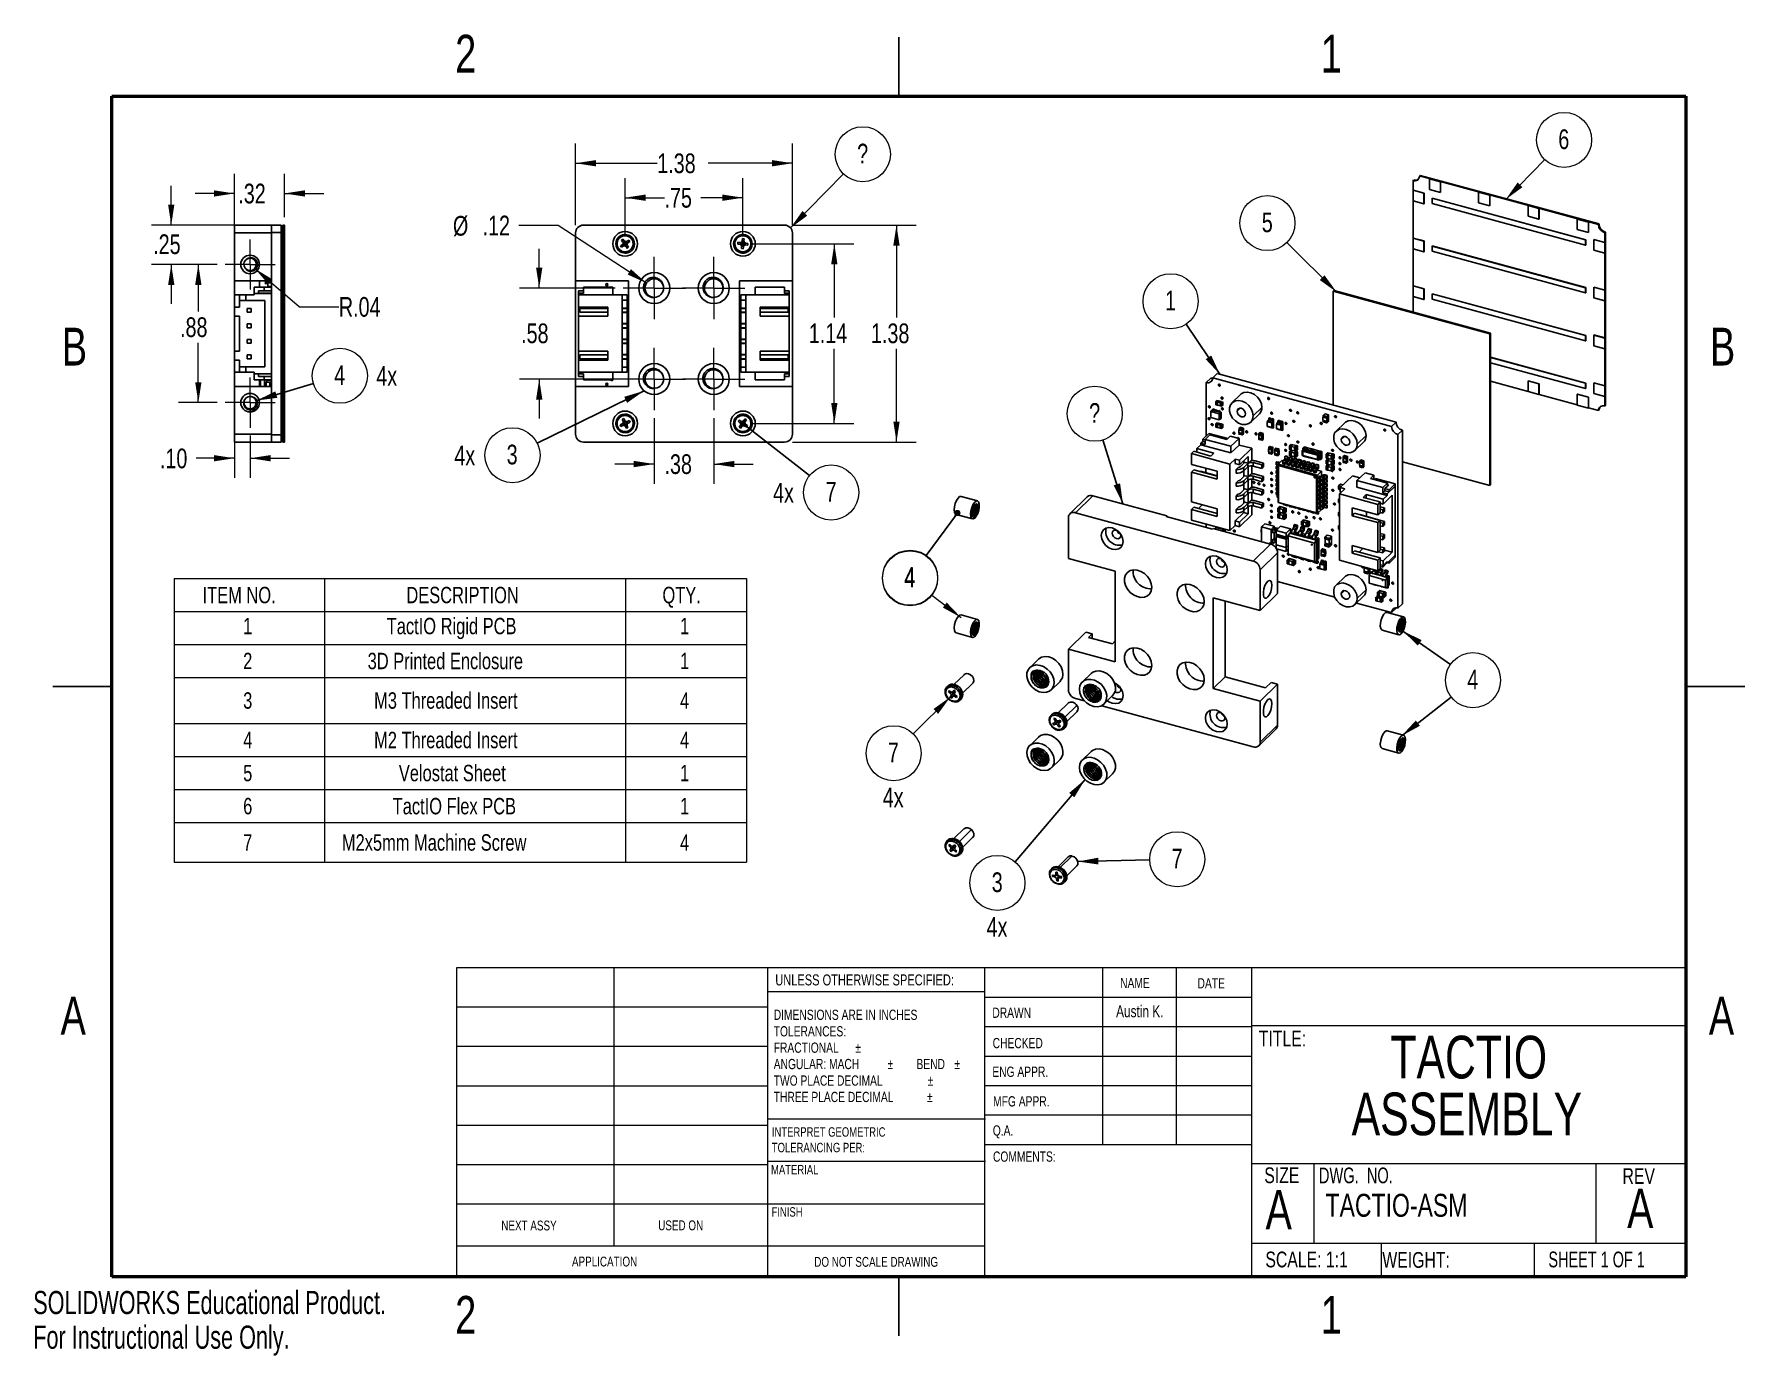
# Model space of a CAD drawing. Header units: inches. Extents: x 0 to 10.9, y 0 to 8.4.
import ezdxf

# ---------------------------------------------------------------- set-up
doc = ezdxf.new("R2010")
doc.units = ezdxf.units.IN
doc.header["$MEASUREMENT"] = 0
doc.styles.add('SLDTEXTSTYLE0', font='TXT', dxfattribs={"width": 0.75})
doc.styles.add('SLDTEXTSTYLE1', font='TXT', dxfattribs={"width": 0.6875})
doc.styles.add('SLDTEXTSTYLE2', font='TXT', dxfattribs={"width": 0.694444})
doc.styles.add('SLDTEXTSTYLE3', font='TXT', dxfattribs={"width": 0.7})
doc.dimstyles.new('SLDDIMSTYLE0', dxfattribs={"dimtxt": 0.125, "dimasz": 0.13, "dimexe": 0, "dimexo": 0.0625, "dimgap": 0.03125, "dimtad": 0, "dimtih": 1, "dimtoh": 1, "dimrnd": 1e-09, "dimzin": 12, "dimdsep": 46, "dimtxsty": 'SLDTEXTSTYLE0', "dimsah": 1, "dimcen": 0.09, "dimadec": 0, "dimazin": 3, "dimtfac": 1, "dimtofl": 0, "dimtmove": 0, "dimatfit": 3, "dimfxl": 0, "dimfrac": 2, "dimtolj": 1, "dimtzin": 12, "dimarcsym": 0})
doc.dimstyles.new('SLDDIMSTYLE1', dxfattribs={"dimtxt": 0.125, "dimasz": 0.13, "dimexe": 0, "dimexo": 0.0625, "dimgap": 0.03125, "dimtad": 0, "dimtih": 1, "dimtoh": 1, "dimrnd": 1e-09, "dimzin": 12, "dimdsep": 46, "dimtxsty": 'SLDTEXTSTYLE0', "dimsah": 1, "dimcen": 0.09, "dimadec": 0, "dimazin": 3, "dimtfac": 1, "dimtmove": 0, "dimatfit": 0, "dimfxl": 0, "dimfrac": 2, "dimtolj": 1, "dimtzin": 12, "dimarcsym": 0})
doc.dimstyles.new('SLDDIMSTYLE2', dxfattribs={"dimtxt": 0.125, "dimasz": 0.13, "dimexe": 0, "dimexo": 0.0625, "dimgap": 0.03125, "dimtad": 0, "dimtih": 1, "dimtoh": 1, "dimrnd": 1e-09, "dimzin": 12, "dimdsep": 46, "dimtxsty": 'SLDTEXTSTYLE0', "dimsah": 1, "dimcen": 0, "dimadec": 0, "dimazin": 3, "dimtfac": 1, "dimtofl": 0, "dimtmove": 0, "dimatfit": 3, "dimfxl": 0, "dimfrac": 2, "dimtolj": 1, "dimtzin": 12, "dimarcsym": 0})
doc.dimstyles.new('SLDDIMSTYLE3', dxfattribs={"dimtxt": 0.18, "dimasz": 0.04, "dimexe": 0, "dimexo": 0.0625, "dimgap": 0, "dimtad": 0, "dimtih": 1, "dimtoh": 1, "dimdec": 0, "dimrnd": 1e-09, "dimzin": 0, "dimdsep": 46, "dimtxsty": 'Standard', "dimblk1": 'DOT', "dimblk2": 'DOT', "dimsah": 1, "dimcen": 0.09, "dimadec": 0, "dimazin": 0, "dimtfac": 0.04, "dimtdec": 0, "dimtofl": 0, "dimtmove": 0, "dimatfit": 3, "dimldrblk": 'DOT', "dimfxl": 0, "dimfrac": 2, "dimtolj": 1, "dimtzin": 0, "dimarcsym": 0})
doc.dimstyles.new('SLDDIMSTYLE4', dxfattribs={"dimtxt": 0.18, "dimasz": 0.13, "dimexe": 0, "dimexo": 0.0625, "dimgap": 0, "dimtad": 0, "dimtih": 1, "dimtoh": 1, "dimdec": 0, "dimrnd": 1e-09, "dimzin": 0, "dimdsep": 46, "dimtxsty": 'Standard', "dimsah": 1, "dimcen": 0.09, "dimadec": 0, "dimazin": 0, "dimtfac": 0.13, "dimtdec": 0, "dimtofl": 0, "dimtmove": 0, "dimatfit": 3, "dimfxl": 0, "dimfrac": 2, "dimtolj": 1, "dimtzin": 0, "dimarcsym": 0})
doc.dimstyles.new('SLDDIMSTYLE5', dxfattribs={"dimtxt": 0.125, "dimasz": 0.13, "dimexe": 0, "dimexo": 0.0625, "dimgap": 0.03125, "dimtad": 0, "dimtih": 1, "dimtoh": 1, "dimrnd": 1e-09, "dimzin": 4, "dimdsep": 46, "dimtxsty": 'SLDTEXTSTYLE0', "dimsah": 1, "dimcen": 0.09, "dimadec": 0, "dimazin": 1, "dimtfac": 1, "dimtmove": 0, "dimatfit": 0, "dimfxl": 0, "dimfrac": 2, "dimtolj": 1, "dimtzin": 12, "dimarcsym": 0})
doc.dimstyles.new('SLDDIMSTYLE6', dxfattribs={"dimtxt": 0.125, "dimasz": 0.13, "dimexe": 0, "dimexo": 0.0625, "dimgap": 0.03125, "dimtad": 0, "dimtih": 1, "dimtoh": 1, "dimrnd": 1e-09, "dimzin": 12, "dimdsep": 46, "dimtxsty": 'SLDTEXTSTYLE0', "dimsah": 1, "dimcen": 0, "dimadec": 0, "dimazin": 3, "dimtfac": 1, "dimtofl": 0, "dimtmove": 0, "dimatfit": 3, "dimfxl": 0, "dimfrac": 2, "dimtolj": 1, "dimtzin": 12, "dimarcsym": 0})

msp = doc.modelspace()

# ---------------------------------------------------------------- texts
at = {"color": 7, "linetype": 'Continuous', "lineweight": 0}
for s, insert, char_height, attachment_point, style in [('2', (2.748, 8.39), 0.24, 2, 'SLDTEXTSTYLE0'), ('1', (8.248, 8.39), 0.24, 2, 'SLDTEXTSTYLE0'), ('B', (0.262, 6.529), 0.24, 2, 'SLDTEXTSTYLE0'), ('B', (10.734, 6.529), 0.24, 2, 'SLDTEXTSTYLE0'), ('UNLESS OTHERWISE SPECIFIED:', (4.715, 2.421), 0.07, 1, 'SLDTEXTSTYLE0'), ('NAME', (6.906, 2.399), 0.065, 1, 'SLDTEXTSTYLE0'), ('DATE', (7.398, 2.397), 0.065, 1, 'SLDTEXTSTYLE0'), ('A', (0.254, 2.279), 0.24, 2, 'SLDTEXTSTYLE0'), ('DRAWN', (6.094, 2.21), 0.065, 1, 'SLDTEXTSTYLE0'), ('Austin K.', (7.031, 2.224), 0.075, 2, 'SLDTEXTSTYLE0'), ('A', (10.727, 2.279), 0.24, 2, 'SLDTEXTSTYLE0'), ('CHECKED', (6.096, 2.017), 0.065, 1, 'SLDTEXTSTYLE0'), ('TITLE:', (7.787, 2.063), 0.1, 1, 'SLDTEXTSTYLE0'), ('ENG APPR.', (6.094, 1.835), 0.065, 1, 'SLDTEXTSTYLE0'), ('MFG APPR.', (6.099, 1.647), 0.065, 1, 'SLDTEXTSTYLE0'), ('Q.A.', (6.097, 1.462), 0.065, 1, 'SLDTEXTSTYLE0'), ('MATERIAL', (4.688, 1.211), 0.06, 1, 'SLDTEXTSTYLE0'), ('COMMENTS:', (6.098, 1.296), 0.065, 1, 'SLDTEXTSTYLE0'), ('SIZE', (7.822, 1.195), 0.1, 1, 'SLDTEXTSTYLE0'), ('DWG.  NO.', (8.169, 1.194), 0.1, 1, 'SLDTEXTSTYLE2'), ('REV', (10.098, 1.19), 0.1, 1, 'SLDTEXTSTYLE0'), ('A', (7.83, 1.052), 0.25, 1, 'SLDTEXTSTYLE0'), ('TACTIO-ASM', (8.211, 1.027), 0.1458, 1, 'SLDTEXTSTYLE0'), ('A', (10.211, 1.059), 0.25, 2, 'SLDTEXTSTYLE0'), ('FINISH', (4.691, 0.942), 0.06, 1, 'SLDTEXTSTYLE0'), ('NEXT ASSY', (2.974, 0.857), 0.0625, 1, 'SLDTEXTSTYLE0'), ('USED ON', (3.971, 0.858), 0.0625, 1, 'SLDTEXTSTYLE0'), ('SCALE: 1:1', (7.829, 0.66), 0.1, 1, 'SLDTEXTSTYLE0'), ('WEIGHT:', (8.572, 0.657), 0.1, 1, 'SLDTEXTSTYLE0'), ('SHEET 1 OF 1', (9.627, 0.66), 0.1, 1, 'SLDTEXTSTYLE1'), ('APPLICATION', (3.423, 0.628), 0.0625, 1, 'SLDTEXTSTYLE0'), ('DO NOT SCALE DRAWING', (5.356, 0.626), 0.0625, 2, 'SLDTEXTSTYLE0'), ('2', (2.748, 0.378), 0.24, 2, 'SLDTEXTSTYLE0'), ('1', (8.248, 0.378), 0.24, 2, 'SLDTEXTSTYLE0')]:
    msp.add_mtext(s, dxfattribs=dict(at, insert=insert, char_height=char_height, attachment_point=attachment_point, style=style))
at = {"color": 7, "linetype": 'Continuous', "char_height": 0.14705, "attachment_point": 1, "style": 'SLDTEXTSTYLE3'}
for s, insert in [('SOLIDWORKS Educational Product.', (0, 0.41)), ('For Instructional Use Only.', (0, 0.19))]:
    msp.add_mtext(s, dxfattribs=dict(at, insert=insert))

# ---------------------------------------------------------------- blocks, each defined once
blk = doc.blocks.new('SW_NOTE_0')
at = {"color": 0, "linetype": 'Continuous', "lineweight": 0, "char_height": 0.2708, "attachment_point": 2, "style": 'SLDTEXTSTYLE0'}
for s, insert in [('TACTIO', (0.622, 0.349)), ('ASSEMBLY', (0.61, -0.012))]:
    blk.add_mtext(s, dxfattribs=dict(at, insert=insert))
blk = doc.blocks.new('SW_NOTE_0_1')
at = {"color": 0, "linetype": 'Continuous', "lineweight": 0, "char_height": 0.06, "attachment_point": 1, "style": 'SLDTEXTSTYLE0'}
for s, insert in [('INTERPRET GEOMETRIC', (0, 0.077)), ('TOLERANCING PER:', (0, -0.022))]:
    blk.add_mtext(s, dxfattribs=dict(at, insert=insert))
blk = doc.blocks.new('SW_NOTE_0_2')
at = {"color": 0, "linetype": 'Continuous', "lineweight": 0, "char_height": 0.065, "attachment_point": 1, "style": 'SLDTEXTSTYLE0'}
for s, insert in [('DIMENSIONS ARE IN INCHES', (0, 0.084)), ('TOLERANCES:', (0, -0.021)), ('FRACTIONAL', (0, -0.125)), ('%%p', (0.518, -0.125)), ('ANGULAR: MACH', (0, -0.229)), ('%%p', (0.723, -0.229)), ('BEND', (0.907, -0.229)), ('%%p', (1.148, -0.229)), ('TWO PLACE DECIMAL', (0, -0.334)), ('%%p', (0.979, -0.334)), ('THREE PLACE DECIMAL', (0, -0.438)), ('%%p', (0.974, -0.438))]:
    blk.add_mtext(s, dxfattribs=dict(at, insert=insert))
blk = doc.blocks.new('SW_TABLEANNOTATION_0')
at = {"color": 0, "linetype": 'Continuous', "lineweight": 18}
for p, q in [((0, 0), (0, -0.21)), ((0, 0), (0.956, 0)), ((0.956, 0), (0.956, -0.21)), ((0.956, 0), (2.869, 0)), ((2.869, 0), (2.869, -0.21)), ((2.869, 0), (3.637, 0)), ((3.637, 0), (3.637, -0.21)), ((0, -0.21), (0.956, -0.21)), ((0, -0.21), (0, -0.419)), ((0.956, -0.21), (2.869, -0.21)), ((0.956, -0.21), (0.956, -0.419)), ((2.869, -0.21), (3.637, -0.21)), ((2.869, -0.21), (2.869, -0.419)), ((3.637, -0.21), (3.637, -0.419)), ((0, -0.419), (0, -0.629)), ((0, -0.419), (0.956, -0.419)), ((0.956, -0.419), (0.956, -0.629)), ((0.956, -0.419), (2.869, -0.419)), ((2.869, -0.419), (2.869, -0.629)), ((2.869, -0.419), (3.637, -0.419)), ((3.637, -0.419), (3.637, -0.629)), ((0, -0.629), (0, -0.921)), ((0, -0.629), (0.956, -0.629)), ((0.956, -0.629), (0.956, -0.921)), ((0.956, -0.629), (2.869, -0.629)), ((2.869, -0.629), (2.869, -0.921)), ((2.869, -0.629), (3.637, -0.629)), ((3.637, -0.629), (3.637, -0.921)), ((0, -0.921), (0, -1.131)), ((0, -0.921), (0.956, -0.921)), ((0.956, -0.921), (0.956, -1.131)), ((0.956, -0.921), (2.869, -0.921)), ((2.869, -0.921), (2.869, -1.131)), ((2.869, -0.921), (3.637, -0.921)), ((3.637, -0.921), (3.637, -1.131)), ((0, -1.131), (0, -1.341)), ((0, -1.131), (0.956, -1.131)), ((0.956, -1.131), (0.956, -1.341)), ((0.956, -1.131), (2.869, -1.131)), ((2.869, -1.131), (2.869, -1.341)), ((2.869, -1.131), (3.637, -1.131)), ((3.637, -1.131), (3.637, -1.341)), ((0, -1.341), (0, -1.551)), ((0, -1.341), (0.956, -1.341)), ((0.956, -1.341), (0.956, -1.551)), ((0.956, -1.341), (2.869, -1.341)), ((2.869, -1.341), (2.869, -1.551)), ((2.869, -1.341), (3.637, -1.341)), ((3.637, -1.341), (3.637, -1.551)), ((0, -1.551), (0, -1.803)), ((0, -1.551), (0.956, -1.551)), ((0.956, -1.551), (0.956, -1.803)), ((0.956, -1.551), (2.869, -1.551)), ((2.869, -1.551), (2.869, -1.803)), ((2.869, -1.551), (3.637, -1.551)), ((3.637, -1.551), (3.637, -1.803)), ((0, -1.803), (0.956, -1.803)), ((0.956, -1.803), (2.869, -1.803)), ((2.869, -1.803), (3.637, -1.803))]:
    blk.add_line(p, q, dxfattribs=at)
at = {"color": 0, "linetype": 'Continuous', "lineweight": 0, "attachment_point": 1, "style": 'SLDTEXTSTYLE0'}
for s, insert, char_height in [('ITEM NO.', (0.181, -0.053), 0.1042), ('DESCRIPTION', (1.476, -0.053), 0.10417), ('QTY.', (3.103, -0.053), 0.1042), ('1', (0.439, -0.25), 0.104), ('TactIO Rigid PCB', (1.351, -0.25), 0.10417), ('1', (3.215, -0.25), 0.104), ('2', (0.439, -0.472), 0.104), ('3D Printed Enclosure', (1.23, -0.472), 0.10417), ('1', (3.215, -0.472), 0.104), ('3', (0.439, -0.723), 0.104), ('M3 Threaded Insert', (1.271, -0.723), 0.10417), ('4', (3.215, -0.723), 0.104), ('4', (0.439, -0.974), 0.104), ('M2 Threaded Insert', (1.271, -0.974), 0.10417), ('4', (3.215, -0.974), 0.104), ('5', (0.439, -1.184), 0.104), ('Velostat Sheet', (1.428, -1.184), 0.10417), ('1', (3.215, -1.184), 0.104), ('6', (0.439, -1.394), 0.104), ('TactIO Flex PCB', (1.389, -1.394), 0.10417), ('1', (3.215, -1.394), 0.104), ('7', (0.439, -1.625), 0.104), ('M2x5mm Machine Screw', (1.066, -1.625), 0.10417), ('4', (3.215, -1.625), 0.104)]:
    blk.add_mtext(s, dxfattribs=dict(at, insert=insert, char_height=char_height))
blk = doc.blocks.new('_D')
at = {"color": 7, "linetype": 'Continuous', "lineweight": 0}
for p, q in [((3.446, 7.181), (3.446, 7.699)), ((4.824, 7.181), (4.824, 7.699)), ((3.446, 7.574), (3.965, 7.574)), ((4.824, 7.574), (4.288, 7.574))]:
    blk.add_line(p, q, dxfattribs=at)
at = {"color": 7, "linetype": 'Continuous', "lineweight": 18}
for points in [[(3.446, 7.574), (3.576, 7.554), (3.576, 7.594)], [(4.824, 7.574), (4.694, 7.594), (4.694, 7.554)]]:
    blk.add_solid(points, dxfattribs=at)
at = {"color": 7, "linetype": 'Continuous', "lineweight": 18, "insert": (3.965, 7.636), "char_height": 0.125, "attachment_point": 1, "style": 'SLDTEXTSTYLE0'}
blk.add_mtext('1.38', dxfattribs=at)
blk = doc.blocks.new('_D_1')
at = {"color": 7, "linetype": 'Continuous', "lineweight": 0}
for p, q in [((4.824, 7.181), (5.61, 7.181)), ((5.485, 7.181), (5.485, 6.593)), ((5.485, 5.803), (5.485, 6.395)), ((4.824, 5.803), (5.61, 5.803))]:
    blk.add_line(p, q, dxfattribs=at)
at = {"color": 7, "linetype": 'Continuous', "lineweight": 18}
for points in [[(5.485, 7.181), (5.465, 7.051), (5.505, 7.051)], [(5.485, 5.803), (5.505, 5.933), (5.465, 5.933)]]:
    blk.add_solid(points, dxfattribs=at)
at = {"color": 7, "linetype": 'Continuous', "lineweight": 18, "insert": (5.323, 6.556), "char_height": 0.125, "attachment_point": 1, "style": 'SLDTEXTSTYLE0'}
blk.add_mtext('1.38', dxfattribs=at)
blk = doc.blocks.new('_D_2')
at = {"color": 7, "linetype": 'Continuous', "lineweight": 0}
for p, q in [((3.761, 7.112), (3.761, 7.48)), ((4.509, 7.112), (4.509, 7.48)), ((3.761, 7.355), (4.011, 7.355)), ((4.509, 7.355), (4.242, 7.355))]:
    blk.add_line(p, q, dxfattribs=at)
at = {"color": 7, "linetype": 'Continuous', "lineweight": 18}
for points in [[(3.761, 7.355), (3.891, 7.335), (3.891, 7.375)], [(4.509, 7.355), (4.379, 7.375), (4.379, 7.335)]]:
    blk.add_solid(points, dxfattribs=at)
at = {"color": 7, "linetype": 'Continuous', "lineweight": 18, "insert": (4.011, 7.417), "char_height": 0.125, "attachment_point": 1, "style": 'SLDTEXTSTYLE0'}
blk.add_mtext('.75', dxfattribs=at)
blk = doc.blocks.new('_D_3')
at = {"color": 7, "linetype": 'Continuous', "lineweight": 0}
for p, q in [((4.559, 7.062), (5.215, 7.062)), ((5.09, 7.062), (5.09, 6.593)), ((5.09, 5.921), (5.09, 6.395)), ((4.559, 5.921), (5.215, 5.921))]:
    blk.add_line(p, q, dxfattribs=at)
at = {"color": 7, "linetype": 'Continuous', "lineweight": 18}
for points in [[(5.09, 7.062), (5.07, 6.932), (5.11, 6.932)], [(5.09, 5.921), (5.11, 6.051), (5.07, 6.051)]]:
    blk.add_solid(points, dxfattribs=at)
at = {"color": 7, "linetype": 'Continuous', "lineweight": 18, "insert": (4.928, 6.556), "char_height": 0.125, "attachment_point": 1, "style": 'SLDTEXTSTYLE0'}
blk.add_mtext('1.14', dxfattribs=at)
blk = doc.blocks.new('_D_4')
at = {"color": 7, "linetype": 'Continuous', "lineweight": 0}
for p, q in [((3.336, 7.179), (3.086, 7.179)), ((3.896, 6.813), (3.336, 7.179))]:
    blk.add_line(p, q, dxfattribs=at)
at = {"color": 7, "linetype": 'Continuous', "lineweight": 18}
blk.add_solid([(3.896, 6.813), (3.798, 6.901), (3.777, 6.867)], dxfattribs=at)
at = {"color": 7, "linetype": 'Continuous', "lineweight": 18, "char_height": 0.125, "attachment_point": 1, "style": 'SLDTEXTSTYLE0'}
for s, insert in [('%%c', (2.667, 7.239)), ('.12', (2.855, 7.241))]:
    blk.add_mtext(s, dxfattribs=dict(at, insert=insert))
blk = doc.blocks.new('_D_5')
at = {"color": 7, "linetype": 'Continuous', "lineweight": 0}
for p, q in [((3.215, 6.781), (3.215, 7.031)), ((3.697, 6.781), (3.09, 6.781)), ((3.896, 6.203), (3.09, 6.203)), ((3.215, 6.203), (3.215, 5.953))]:
    blk.add_line(p, q, dxfattribs=at)
at = {"color": 7, "linetype": 'Continuous', "lineweight": 18}
for points in [[(3.215, 6.781), (3.235, 6.911), (3.195, 6.911)], [(3.215, 6.203), (3.195, 6.073), (3.235, 6.073)]]:
    blk.add_solid(points, dxfattribs=at)
at = {"color": 7, "linetype": 'Continuous', "lineweight": 18, "insert": (3.1, 6.556), "char_height": 0.125, "attachment_point": 1, "style": 'SLDTEXTSTYLE0'}
blk.add_mtext('.58', dxfattribs=at)
blk = doc.blocks.new('_D_6')
at = {"color": 7, "linetype": 'Continuous', "lineweight": 0}
for p, q in [((3.946, 5.954), (3.946, 5.538)), ((4.324, 5.954), (4.324, 5.538)), ((3.946, 5.663), (3.696, 5.663)), ((4.324, 5.663), (4.574, 5.663))]:
    blk.add_line(p, q, dxfattribs=at)
at = {"color": 7, "linetype": 'Continuous', "lineweight": 18}
for points in [[(3.946, 5.663), (3.816, 5.683), (3.816, 5.643)], [(4.324, 5.663), (4.454, 5.643), (4.454, 5.683)]]:
    blk.add_solid(points, dxfattribs=at)
at = {"color": 7, "linetype": 'Continuous', "lineweight": 18, "insert": (4.011, 5.725), "char_height": 0.125, "attachment_point": 1, "style": 'SLDTEXTSTYLE0'}
blk.add_mtext('.38', dxfattribs=at)
blk = doc.blocks.new('SW_NOTE_0_3')
at = {"color": 0, "linetype": 'Continuous', "lineweight": 0}
blk.add_circle((0.138, -0.108), 0.175, dxfattribs=at)
at = {"color": 0, "linetype": 'Continuous', "lineweight": 0, "char_height": 0.125, "attachment_point": 2, "style": 'SLDTEXTSTYLE0'}
for s, insert in [('4x', (-0.165, -0.047)), ('7', (0.137, -0.041))]:
    blk.add_mtext(s, dxfattribs=dict(at, insert=insert))
blk = doc.blocks.new('_Dot')
at = {"color": 0, "linetype": 'ByBlock', "lineweight": -2}
blk.add_line((-0.5, 0), (-1, 0), dxfattribs=at)
at = {"color": 0, "linetype": 'ByBlock', "const_width": 0.5}
blk.add_lwpolyline([(-0.25, 0, 1), (0.25, 0, 1)], format="xyb", close=True, dxfattribs=at)
blk = doc.blocks.new('SW_NOTE_0_4')
at = {"color": 0, "linetype": 'Continuous', "lineweight": 0}
blk.add_circle((0.123, 0.125), 0.175, dxfattribs=at)
at = {"color": 0, "linetype": 'Continuous', "lineweight": 0, "insert": (0.122, 0.192), "char_height": 0.125, "attachment_point": 2, "style": 'SLDTEXTSTYLE0'}
blk.add_mtext('?', dxfattribs=at)
blk = doc.blocks.new('SW_NOTE_0_5')
at = {"color": 0, "linetype": 'Continuous', "lineweight": 0}
blk.add_circle((-0.157, -0.077), 0.175, dxfattribs=at)
at = {"color": 0, "linetype": 'Continuous', "lineweight": 0, "char_height": 0.125, "attachment_point": 2, "style": 'SLDTEXTSTYLE0'}
for s, insert in [('4x', (-0.46, -0.016)), ('3', (-0.159, -0.01))]:
    blk.add_mtext(s, dxfattribs=dict(at, insert=insert))
blk = doc.blocks.new('SW_CENTERMARKSYMBOL_0')
at = {"color": 0, "linetype": 'Continuous', "lineweight": 18}
for p, q in [((0, 0.1), (0, 0.198)), ((-0.1, 0), (-0.198, 0)), ((0, 0), (-0.1, 0)), ((0, 0), (0, 0.1)), ((0, 0), (0, -0.1)), ((0, 0), (0.1, 0)), ((0.1, 0), (0.198, 0)), ((0, -0.1), (0, -0.198))]:
    blk.add_line(p, q, dxfattribs=at)
blk = doc.blocks.new('SW_CENTERMARKSYMBOL_1')
at = {"color": 0, "linetype": 'Continuous', "lineweight": 18}
for p, q in [((0, 0.1), (0, 0.198)), ((-0.1, 0), (-0.198, 0)), ((0, 0), (-0.1, 0)), ((0, 0), (0, 0.1)), ((0, 0), (0, -0.1)), ((0, 0), (0.1, 0)), ((0.1, 0), (0.198, 0)), ((0, -0.1), (0, -0.198))]:
    blk.add_line(p, q, dxfattribs=at)
blk = doc.blocks.new('SW_CENTERMARKSYMBOL_2')
at = {"color": 0, "linetype": 'Continuous', "lineweight": 18}
for p, q in [((0, 0.1), (0, 0.198)), ((-0.1, 0), (-0.198, 0)), ((0, 0), (-0.1, 0)), ((0, 0), (0, 0.1)), ((0, 0), (0, -0.1)), ((0, 0), (0.1, 0)), ((0.1, 0), (0.198, 0)), ((0, -0.1), (0, -0.198))]:
    blk.add_line(p, q, dxfattribs=at)
blk = doc.blocks.new('SW_CENTERMARKSYMBOL_3')
at = {"color": 0, "linetype": 'Continuous', "lineweight": 18}
for p, q in [((0, 0.1), (0, 0.198)), ((-0.1, 0), (-0.198, 0)), ((0, 0), (-0.1, 0)), ((0, 0), (0, 0.1)), ((0, 0), (0, -0.1)), ((0, 0), (0.1, 0)), ((0.1, 0), (0.198, 0)), ((0, -0.1), (0, -0.198))]:
    blk.add_line(p, q, dxfattribs=at)
blk = doc.blocks.new('_D_7')
at = {"color": 7, "linetype": 'Continuous', "lineweight": 0}
for p, q in [((1.169, 6.931), (0.924, 6.931)), ((1.049, 6.931), (1.049, 6.632)), ((1.049, 6.053), (1.049, 6.434)), ((1.169, 6.053), (0.924, 6.053))]:
    blk.add_line(p, q, dxfattribs=at)
at = {"color": 7, "linetype": 'Continuous', "lineweight": 18}
for points in [[(1.049, 6.931), (1.029, 6.801), (1.069, 6.801)], [(1.049, 6.053), (1.069, 6.183), (1.029, 6.183)]]:
    blk.add_solid(points, dxfattribs=at)
at = {"color": 7, "linetype": 'Continuous', "lineweight": 18, "insert": (0.933, 6.595), "char_height": 0.125, "attachment_point": 1, "style": 'SLDTEXTSTYLE0'}
blk.add_mtext('.88', dxfattribs=at)
blk = doc.blocks.new('_D_8')
at = {"color": 7, "linetype": 'Continuous', "lineweight": 0}
for p, q in [((1.278, 5.803), (1.278, 5.575)), ((1.378, 5.844), (1.378, 5.575)), ((1.278, 5.7), (1.036, 5.7)), ((1.378, 5.7), (1.628, 5.7))]:
    blk.add_line(p, q, dxfattribs=at)
at = {"color": 7, "linetype": 'Continuous', "lineweight": 18}
for points in [[(1.278, 5.7), (1.148, 5.72), (1.148, 5.68)], [(1.378, 5.7), (1.508, 5.68), (1.508, 5.72)]]:
    blk.add_solid(points, dxfattribs=at)
at = {"color": 7, "linetype": 'Continuous', "lineweight": 18, "insert": (0.805, 5.761), "char_height": 0.125, "attachment_point": 1, "style": 'SLDTEXTSTYLE0'}
blk.add_mtext('.10', dxfattribs=at)
blk = doc.blocks.new('_D_9')
at = {"color": 7, "linetype": 'Continuous', "lineweight": 0}
for p, q in [((1.278, 7.181), (1.278, 7.507)), ((1.596, 7.231), (1.596, 7.507)), ((1.278, 7.382), (1.028, 7.382)), ((1.596, 7.382), (1.846, 7.382))]:
    blk.add_line(p, q, dxfattribs=at)
at = {"color": 7, "linetype": 'Continuous', "lineweight": 18}
for points in [[(1.278, 7.382), (1.148, 7.402), (1.148, 7.362)], [(1.596, 7.382), (1.726, 7.362), (1.726, 7.402)]]:
    blk.add_solid(points, dxfattribs=at)
at = {"color": 7, "linetype": 'Continuous', "lineweight": 18, "insert": (1.303, 7.444), "char_height": 0.125, "attachment_point": 1, "style": 'SLDTEXTSTYLE0'}
blk.add_mtext('.32', dxfattribs=at)
blk = doc.blocks.new('_D_10')
at = {"color": 7, "linetype": 'Continuous', "lineweight": 0}
for p, q in [((0.877, 7.181), (0.877, 7.431)), ((1.278, 7.181), (0.752, 7.181)), ((1.169, 6.931), (0.752, 6.931)), ((0.877, 6.931), (0.877, 6.681))]:
    blk.add_line(p, q, dxfattribs=at)
at = {"color": 7, "linetype": 'Continuous', "lineweight": 18}
for points in [[(0.877, 7.181), (0.897, 7.311), (0.857, 7.311)], [(0.877, 6.931), (0.857, 6.801), (0.897, 6.801)]]:
    blk.add_solid(points, dxfattribs=at)
at = {"color": 7, "linetype": 'Continuous', "lineweight": 18, "insert": (0.762, 7.122), "char_height": 0.125, "attachment_point": 1, "style": 'SLDTEXTSTYLE0'}
blk.add_mtext('.25', dxfattribs=at)
blk = doc.blocks.new('_D_11')
at = {"color": 7, "linetype": 'Continuous', "lineweight": 0}
for p, q in [((1.408, 6.905), (1.692, 6.662)), ((1.692, 6.662), (1.942, 6.662))]:
    blk.add_line(p, q, dxfattribs=at)
at = {"color": 7, "linetype": 'Continuous', "lineweight": 18}
blk.add_solid([(1.408, 6.905), (1.494, 6.805), (1.52, 6.836)], dxfattribs=at)
at = {"color": 7, "linetype": 'Continuous', "lineweight": 18, "insert": (1.942, 6.724), "char_height": 0.125, "attachment_point": 1, "style": 'SLDTEXTSTYLE0'}
blk.add_mtext('R.04', dxfattribs=at)
blk = doc.blocks.new('SW_NOTE_0_6')
at = {"color": 0, "linetype": 'Continuous', "lineweight": 0}
blk.add_circle((0.168, 0.05), 0.175, dxfattribs=at)
at = {"color": 0, "linetype": 'Continuous', "lineweight": 0, "char_height": 0.125, "attachment_point": 2, "style": 'SLDTEXTSTYLE0'}
for s, insert in [('4', (0.167, 0.117)), ('4x', (0.466, 0.111))]:
    blk.add_mtext(s, dxfattribs=dict(at, insert=insert))
blk = doc.blocks.new('SW_CENTERMARKSYMBOL_4')
at = {"color": 0, "linetype": 'Continuous', "lineweight": 18}
for p, q in [((0, 0.1), (0, 0.159)), ((-0.1, 0), (-0.159, 0)), ((0, 0), (-0.1, 0)), ((0, 0), (0, 0.1)), ((0, 0), (0, -0.1)), ((0, 0), (0.1, 0)), ((0.1, 0), (0.159, 0)), ((0, -0.1), (0, -0.159))]:
    blk.add_line(p, q, dxfattribs=at)
blk = doc.blocks.new('SW_CENTERMARKSYMBOL_5')
at = {"color": 0, "linetype": 'Continuous', "lineweight": 18}
for p, q in [((0, 0.1), (0, 0.159)), ((-0.1, 0), (-0.159, 0)), ((0, 0), (-0.1, 0)), ((0, 0), (0, 0.1)), ((0, 0), (0, -0.1)), ((0, 0), (0.1, 0)), ((0.1, 0), (0.159, 0)), ((0, -0.1), (0, -0.159))]:
    blk.add_line(p, q, dxfattribs=at)
blk = doc.blocks.new('SW_NOTE_0_7')
at = {"color": 0, "linetype": 'Continuous', "lineweight": 0}
blk.add_circle((0.175, 0.004), 0.175, dxfattribs=at)
at = {"color": 0, "linetype": 'Continuous', "lineweight": 0, "insert": (0.174, 0.071), "char_height": 0.125, "attachment_point": 2, "style": 'SLDTEXTSTYLE0'}
blk.add_mtext('7', dxfattribs=at)
blk = doc.blocks.new('SW_NOTE_0_8')
at = {"color": 0, "linetype": 'Continuous', "lineweight": 0}
blk.add_circle((-0.139, 0.107), 0.175, dxfattribs=at)
at = {"color": 0, "linetype": 'Continuous', "lineweight": 0, "insert": (-0.14, 0.174), "char_height": 0.125, "attachment_point": 2, "style": 'SLDTEXTSTYLE0'}
blk.add_mtext('4', dxfattribs=at)
blk = doc.blocks.new('SW_NOTE_0_9')
at = {"color": 0, "linetype": 'Continuous', "lineweight": 0}
blk.add_circle((-0.103, -0.141), 0.175, dxfattribs=at)
at = {"color": 0, "linetype": 'Continuous', "lineweight": 0, "insert": (-0.105, -0.074), "char_height": 0.125, "attachment_point": 2, "style": 'SLDTEXTSTYLE0'}
blk.add_mtext('4', dxfattribs=at)
blk = doc.blocks.new('SW_NOTE_0_10')
at = {"color": 0, "linetype": 'Continuous', "lineweight": 0}
blk.add_circle((-0.113, -0.134), 0.175, dxfattribs=at)
at = {"color": 0, "linetype": 'Continuous', "lineweight": 0, "char_height": 0.125, "attachment_point": 2, "style": 'SLDTEXTSTYLE0'}
for s, insert in [('3', (-0.114, -0.067)), ('4x', (-0.115, -0.351))]:
    blk.add_mtext(s, dxfattribs=dict(at, insert=insert))
blk = doc.blocks.new('SW_NOTE_0_11')
at = {"color": 0, "linetype": 'Continuous', "lineweight": 0}
blk.add_circle((-0.052, 0.167), 0.175, dxfattribs=at)
at = {"color": 0, "linetype": 'Continuous', "lineweight": 0, "insert": (-0.053, 0.234), "char_height": 0.125, "attachment_point": 2, "style": 'SLDTEXTSTYLE0'}
blk.add_mtext('?', dxfattribs=at)
blk = doc.blocks.new('SW_NOTE_0_12')
at = {"color": 0, "linetype": 'Continuous', "lineweight": 0}
blk.add_circle((-0.098, 0.145), 0.175, dxfattribs=at)
at = {"color": 0, "linetype": 'Continuous', "lineweight": 0, "insert": (-0.099, 0.212), "char_height": 0.125, "attachment_point": 2, "style": 'SLDTEXTSTYLE0'}
blk.add_mtext('1', dxfattribs=at)
blk = doc.blocks.new('SW_NOTE_0_13')
at = {"color": 0, "linetype": 'Continuous', "lineweight": 0}
blk.add_circle((-0.124, 0.124), 0.175, dxfattribs=at)
at = {"color": 0, "linetype": 'Continuous', "lineweight": 0, "insert": (-0.125, 0.191), "char_height": 0.125, "attachment_point": 2, "style": 'SLDTEXTSTYLE0'}
blk.add_mtext('5', dxfattribs=at)
blk = doc.blocks.new('SW_NOTE_0_14')
at = {"color": 0, "linetype": 'Continuous', "lineweight": 0}
blk.add_circle((0.123, 0.125), 0.175, dxfattribs=at)
at = {"color": 0, "linetype": 'Continuous', "lineweight": 0, "insert": (0.121, 0.192), "char_height": 0.125, "attachment_point": 2, "style": 'SLDTEXTSTYLE0'}
blk.add_mtext('6', dxfattribs=at)
blk = doc.blocks.new('SW_NOTE_0_15')
at = {"color": 0, "linetype": 'Continuous', "lineweight": 0}
blk.add_circle((0.143, -0.1), 0.175, dxfattribs=at)
at = {"color": 0, "linetype": 'Continuous', "lineweight": 0, "insert": (0.142, -0.033), "char_height": 0.125, "attachment_point": 2, "style": 'SLDTEXTSTYLE0'}
blk.add_mtext('4', dxfattribs=at)
blk = doc.blocks.new('SW_NOTE_0_16')
at = {"color": 0, "linetype": 'Continuous', "lineweight": 0}
blk.add_circle((-0.124, -0.123), 0.175, dxfattribs=at)
at = {"color": 0, "linetype": 'Continuous', "lineweight": 0, "char_height": 0.125, "attachment_point": 2, "style": 'SLDTEXTSTYLE0'}
for s, insert in [('7', (-0.126, -0.056)), ('4x', (-0.127, -0.341))]:
    blk.add_mtext(s, dxfattribs=dict(at, insert=insert))
blk = doc.blocks.new('SW_NOTE_0_17')
at = {"color": 0, "linetype": 'Continuous', "lineweight": 0}
blk.add_circle((0.138, 0.108), 0.175, dxfattribs=at)
at = {"color": 0, "linetype": 'Continuous', "lineweight": 0, "insert": (0.137, 0.175), "char_height": 0.125, "attachment_point": 2, "style": 'SLDTEXTSTYLE0'}
blk.add_mtext('4', dxfattribs=at)

# ---------------------------------------------------------------- dimensions: what is measured, and where the dimension line sits
at = {"color": 7, "linetype": 'Continuous', "lineweight": 18}
for base, p1, p2, dimstyle, picture, middle in [((4.824, 7.574), (3.446, 7.131), (4.824, 7.131), 'SLDDIMSTYLE0', '_D', (4.126, 7.574)), ((1.596, 7.382), (1.278, 7.131), (1.596, 7.181), 'SLDDIMSTYLE1', '_D_9', (1.418, 7.382)), ((4.509, 7.355), (3.761, 7.062), (4.509, 7.062), 'SLDDIMSTYLE1', '_D_2', (4.126, 7.355)), ((4.324, 5.663), (3.946, 6.004), (4.324, 6.004), 'SLDDIMSTYLE1', '_D_6', (4.126, 5.663)), ((1.278, 5.7), (1.378, 5.894), (1.278, 5.853), 'SLDDIMSTYLE5', '_D_8', (0.92, 5.7))]:
    dim = msp.add_linear_dim(base=base, p1=p1, p2=p2, dimstyle=dimstyle, dxfattribs=at)
    dim.commit()
    dim.dimension.update_dxf_attribs({"geometry": picture, "text_midpoint": middle, "dimtype": 160})
for base, p1, p2, dimstyle, picture, middle in [((0.877, 6.931), (1.328, 7.181), (1.219, 6.931), 'SLDDIMSTYLE1', '_D_10', (0.877, 7.06)), ((5.485, 7.181), (4.774, 5.803), (4.774, 7.181), 'SLDDIMSTYLE0', '_D_1', (5.485, 6.494)), ((3.215, 6.203), (3.747, 6.781), (3.946, 6.203), 'SLDDIMSTYLE1', '_D_5', (3.215, 6.494)), ((5.09, 5.921), (4.509, 7.062), (4.509, 5.921), 'SLDDIMSTYLE0', '_D_3', (5.09, 6.494)), ((1.049, 6.053), (1.219, 6.931), (1.219, 6.053), 'SLDDIMSTYLE0', '_D_7', (1.049, 6.533))]:
    dim = msp.add_linear_dim(base=base, p1=p1, p2=p2, angle=90, dimstyle=dimstyle, dxfattribs=at)
    dim.commit()
    dim.dimension.update_dxf_attribs({"geometry": picture, "text_midpoint": middle, "dimtype": 160})
dim = msp.add_diameter_dim_2p(p1=(3.995, 6.748), p2=(3.896, 6.813), dimstyle='SLDDIMSTYLE2', dxfattribs=at)
dim.commit()
dim.dimension.update_dxf_attribs({"geometry": '_D_4', "text_midpoint": (2.876, 7.179), "dimtype": 163})
dim = msp.add_radius_dim(center=(1.378, 6.931), mpoint=(1.408, 6.905), dimstyle='SLDDIMSTYLE6', dxfattribs=at)
dim.commit()
dim.dimension.update_dxf_attribs({"geometry": '_D_11', "text_midpoint": (2.108, 6.662), "dimtype": 164})

# ---------------------------------------------------------------- linework, layer by layer
at = {"color": 7, "linetype": 'Continuous', "lineweight": 25}
for p, q in [((5.5, 8.375), (5.5, 8)), ((5.5, 8), (5.5, 8.375)), ((8.771, 7.468), (8.767, 7.464)), ((8.767, 7.403), (8.767, 7.464)), ((8.767, 7.402), (8.767, 7.403)), ((8.767, 7.403), (8.837, 7.384)), ((8.767, 7.335), (8.767, 7.402)), ((8.767, 7.402), (8.836, 7.383)), ((8.812, 7.497), (8.808, 7.493)), ((8.808, 7.493), (9.945, 7.184)), ((8.812, 7.497), (9.949, 7.188)), ((8.871, 7.475), (8.941, 7.456)), ((8.871, 7.407), (8.871, 7.475)), ((8.871, 7.475), (8.872, 7.475)), ((8.941, 7.388), (8.871, 7.407)), ((8.872, 7.475), (8.941, 7.457)), ((8.941, 7.456), (8.941, 7.457)), ((8.941, 7.457), (8.941, 7.389)), ((8.941, 7.456), (8.941, 7.388)), ((8.836, 7.316), (8.767, 7.335)), ((8.767, 7.099), (8.767, 7.334)), ((8.836, 7.383), (8.837, 7.384)), ((8.836, 7.383), (8.836, 7.316)), ((8.836, 7.316), (8.837, 7.316)), ((8.837, 7.384), (8.837, 7.316)), ((8.888, 7.352), (8.889, 7.353)), ((8.888, 7.352), (9.863, 7.087)), ((8.888, 7.318), (8.888, 7.352)), ((9.863, 7.053), (8.888, 7.318)), ((8.889, 7.353), (9.864, 7.088)), ((8.941, 7.388), (8.941, 7.389)), ((9.184, 7.39), (9.254, 7.371)), ((9.184, 7.322), (9.184, 7.39)), ((9.184, 7.39), (9.185, 7.39)), ((9.254, 7.303), (9.184, 7.322)), ((9.185, 7.39), (9.255, 7.371)), ((9.254, 7.371), (9.254, 7.303)), ((9.254, 7.371), (9.255, 7.371)), ((9.254, 7.303), (9.255, 7.304)), ((9.255, 7.371), (9.255, 7.304)), ((9.498, 7.305), (9.567, 7.286)), ((9.498, 7.305), (9.498, 7.305)), ((9.498, 7.305), (9.568, 7.286)), ((9.498, 7.237), (9.498, 7.305)), ((9.567, 7.286), (9.568, 7.286)), ((9.567, 7.286), (9.567, 7.218)), ((9.568, 7.286), (9.568, 7.219)), ((1.278, 7.181), (1.514, 7.181)), ((1.278, 7.131), (1.278, 7.181)), ((1.576, 7.181), (1.514, 7.181)), ((1.514, 7.18), (1.514, 7.134)), ((1.576, 7.181), (1.576, 7.134)), ((1.586, 7.181), (1.586, 7.102)), ((1.586, 7.181), (1.587, 7.181)), ((1.596, 7.181), (1.587, 7.181)), ((1.587, 7.181), (1.587, 7.134)), ((1.596, 7.181), (1.596, 7.134)), ((4.774, 7.181), (3.496, 7.181)), ((9.567, 7.218), (9.498, 7.237)), ((9.567, 7.218), (9.568, 7.219)), ((9.811, 7.219), (9.812, 7.22)), ((9.811, 7.219), (9.881, 7.2)), ((9.811, 7.152), (9.811, 7.219)), ((9.812, 7.22), (9.881, 7.201)), ((9.881, 7.2), (9.881, 7.201)), ((9.881, 7.201), (9.881, 7.134)), ((9.881, 7.2), (9.881, 7.133)), ((9.949, 7.188), (9.945, 7.184)), ((1.278, 7.131), (1.278, 6.827)), ((1.514, 7.131), (1.278, 7.131)), ((1.576, 7.134), (1.514, 7.134)), ((1.514, 5.849), (1.514, 7.134)), ((1.514, 6.827), (1.514, 7.131)), ((1.576, 5.849), (1.576, 7.134)), ((1.586, 7.102), (1.587, 7.102)), ((1.596, 7.134), (1.587, 7.134)), ((1.587, 7.134), (1.587, 5.849)), ((1.596, 7.134), (1.596, 5.849)), ((3.446, 7.131), (3.446, 6.827)), ((3.747, 7.092), (3.738, 7.085)), ((3.738, 7.085), (3.745, 7.075)), ((3.755, 7.081), (3.747, 7.092)), ((3.765, 7.068), (3.77, 7.074)), ((3.784, 7.085), (3.773, 7.078)), ((3.779, 7.068), (3.79, 7.076)), ((3.79, 7.076), (3.784, 7.085)), ((3.796, 7.109), (3.792, 7.103)), ((4.477, 7.06), (4.478, 7.072)), ((4.491, 7.07), (4.478, 7.072)), ((4.507, 7.095), (4.505, 7.082)), ((4.518, 7.093), (4.507, 7.095)), ((4.515, 7.064), (4.523, 7.065)), ((4.516, 7.08), (4.518, 7.093)), ((4.541, 7.065), (4.528, 7.066)), ((4.567, 7.074), (4.559, 7.073)), ((4.824, 6.827), (4.824, 7.131)), ((8.767, 7.098), (8.767, 7.099)), ((8.767, 7.099), (8.837, 7.08)), ((8.767, 7.031), (8.767, 7.098)), ((8.767, 7.098), (8.836, 7.079)), ((8.836, 7.079), (8.837, 7.08)), ((8.836, 7.079), (8.836, 7.012)), ((8.837, 7.08), (8.837, 7.012)), ((9.881, 7.133), (9.811, 7.152)), ((9.863, 7.087), (9.864, 7.088)), ((9.863, 7.087), (9.863, 7.053)), ((9.864, 7.088), (9.864, 7.054)), ((9.881, 7.133), (9.881, 7.134)), ((9.916, 7.09), (9.985, 7.071)), ((9.916, 7.09), (9.916, 7.09)), ((9.916, 7.09), (9.986, 7.071)), ((9.916, 7.022), (9.916, 7.09)), ((9.985, 7.071), (9.986, 7.071)), ((9.985, 7.071), (9.985, 7.003)), ((9.99, 7.137), (9.986, 7.133)), ((9.986, 7.133), (9.986, 6.031)), ((9.986, 7.071), (9.986, 7.004)), ((9.99, 7.137), (9.99, 6.035)), ((1.576, 7.054), (1.586, 7.054)), ((1.586, 7.062), (1.586, 6.984)), ((1.586, 7.062), (1.587, 7.062)), ((1.586, 6.984), (1.587, 6.984)), ((1.586, 6.708), (1.586, 6.984)), ((1.587, 7.062), (1.587, 6.984)), ((3.725, 7.015), (3.73, 7.022)), ((3.742, 7.056), (3.731, 7.049)), ((3.738, 7.04), (3.731, 7.049)), ((3.738, 7.04), (3.748, 7.047)), ((3.757, 7.057), (3.752, 7.051)), ((3.767, 7.044), (3.774, 7.033)), ((3.774, 7.033), (3.783, 7.04)), ((3.783, 7.04), (3.776, 7.05)), ((4.451, 7.051), (4.459, 7.052)), ((4.477, 7.06), (4.489, 7.059)), ((4.503, 7.061), (4.494, 7.059)), ((4.501, 7.044), (4.5, 7.032)), ((4.5, 7.032), (4.511, 7.03)), ((4.511, 7.03), (4.512, 7.043)), ((4.527, 7.055), (4.54, 7.053)), ((4.54, 7.053), (4.541, 7.065)), ((8.767, 6.795), (8.767, 7.031)), ((8.836, 7.012), (8.767, 7.031)), ((8.836, 7.012), (8.837, 7.012)), ((8.888, 7.048), (8.889, 7.049)), ((8.888, 7.048), (9.863, 6.783)), ((8.888, 7.015), (8.888, 7.048)), ((9.863, 6.75), (8.888, 7.015)), ((8.889, 7.049), (9.864, 6.784)), ((9.863, 7.053), (9.864, 7.054)), ((9.985, 7.003), (9.916, 7.022)), ((9.985, 7.003), (9.986, 7.004)), ((1.514, 6.827), (1.278, 6.827)), ((1.278, 6.827), (1.278, 6.738)), ((1.467, 6.786), (1.404, 6.786)), ((1.404, 6.747), (1.404, 6.786)), ((1.404, 6.738), (1.404, 6.747)), ((1.514, 6.747), (1.404, 6.747)), ((1.431, 6.763), (1.431, 6.748)), ((1.431, 6.763), (1.514, 6.763)), ((1.431, 6.748), (1.514, 6.748)), ((1.438, 6.786), (1.438, 6.827)), ((1.467, 6.763), (1.467, 6.786)), ((1.514, 6.786), (1.467, 6.786)), ((1.475, 6.827), (1.475, 6.814)), ((1.48, 6.814), (1.475, 6.814)), ((1.48, 6.814), (1.48, 6.809)), ((1.48, 6.809), (1.49, 6.809)), ((1.482, 6.747), (1.482, 6.748)), ((1.49, 6.815), (1.49, 6.816)), ((1.491, 6.816), (1.49, 6.816)), ((1.491, 6.815), (1.49, 6.815)), ((1.49, 6.815), (1.49, 6.79)), ((1.49, 6.79), (1.491, 6.79)), ((1.49, 6.789), (1.49, 6.79)), ((1.491, 6.789), (1.49, 6.789)), ((1.49, 6.789), (1.49, 6.786)), ((1.491, 6.816), (1.491, 6.815)), ((1.513, 6.816), (1.491, 6.816)), ((1.491, 6.815), (1.513, 6.815)), ((1.491, 6.79), (1.491, 6.815)), ((1.513, 6.79), (1.491, 6.79)), ((1.491, 6.79), (1.491, 6.789)), ((1.491, 6.789), (1.513, 6.789)), ((1.494, 6.827), (1.494, 6.816)), ((1.513, 6.815), (1.513, 6.816)), ((1.514, 6.816), (1.513, 6.816)), ((1.513, 6.815), (1.513, 6.79)), ((1.514, 6.815), (1.513, 6.815)), ((1.513, 6.789), (1.513, 6.79)), ((1.513, 6.79), (1.514, 6.79)), ((1.514, 6.789), (1.513, 6.789)), ((3.446, 6.827), (3.783, 6.827)), ((3.446, 6.156), (3.446, 6.827)), ((3.497, 6.763), (3.465, 6.763)), ((3.465, 6.763), (3.465, 6.748)), ((3.497, 6.748), (3.465, 6.748)), ((3.465, 6.747), (3.497, 6.747)), ((3.465, 6.738), (3.465, 6.747)), ((3.497, 6.747), (3.497, 6.786)), ((3.682, 6.786), (3.497, 6.786)), ((3.682, 6.786), (3.682, 6.738)), ((3.783, 6.827), (3.783, 6.156)), ((4.487, 6.156), (4.487, 6.827)), ((4.487, 6.827), (4.824, 6.827)), ((4.587, 6.786), (4.773, 6.786)), ((4.587, 6.738), (4.587, 6.786)), ((4.773, 6.786), (4.773, 6.747)), ((4.773, 6.763), (4.804, 6.763)), ((4.773, 6.748), (4.804, 6.748)), ((4.773, 6.747), (4.804, 6.747)), ((4.804, 6.763), (4.804, 6.748)), ((4.804, 6.747), (4.804, 6.738)), ((4.824, 6.827), (4.824, 6.156)), ((8.26, 6.761), (8.265, 6.765)), ((9.255, 6.49), (8.26, 6.761)), ((8.26, 6.761), (8.26, 6.037)), ((9.26, 6.495), (8.265, 6.765)), ((8.767, 6.795), (8.836, 6.776)), ((8.767, 6.795), (8.767, 6.795)), ((8.767, 6.795), (8.837, 6.776)), ((8.767, 6.727), (8.767, 6.795)), ((8.836, 6.776), (8.837, 6.776)), ((8.836, 6.776), (8.836, 6.708)), ((8.837, 6.776), (8.837, 6.709)), ((8.888, 6.745), (9.863, 6.48)), ((8.888, 6.711), (8.888, 6.745)), ((8.888, 6.745), (8.889, 6.745)), ((8.889, 6.745), (9.864, 6.48)), ((9.863, 6.783), (9.864, 6.784)), ((9.863, 6.783), (9.863, 6.75)), ((9.863, 6.75), (9.864, 6.75)), ((9.864, 6.784), (9.864, 6.75)), ((9.916, 6.786), (9.916, 6.787)), ((9.916, 6.787), (9.986, 6.768)), ((9.916, 6.719), (9.916, 6.786)), ((9.916, 6.786), (9.985, 6.767)), ((9.985, 6.767), (9.986, 6.768)), ((9.985, 6.767), (9.985, 6.7)), ((9.986, 6.768), (9.986, 6.7)), ((1.278, 6.659), (1.278, 6.738)), ((1.278, 6.738), (1.31, 6.738)), ((1.31, 6.659), (1.278, 6.659)), ((1.278, 6.659), (1.278, 6.602)), ((1.31, 6.738), (1.31, 6.659)), ((1.35, 6.738), (1.31, 6.738)), ((1.35, 6.702), (1.31, 6.702)), ((1.35, 6.702), (1.35, 6.738)), ((1.35, 6.738), (1.404, 6.738)), ((1.472, 6.702), (1.35, 6.702)), ((1.359, 6.652), (1.359, 6.627)), ((1.384, 6.652), (1.359, 6.652)), ((1.384, 6.627), (1.384, 6.652)), ((1.472, 6.281), (1.472, 6.702)), ((1.586, 6.708), (1.586, 6.629)), ((1.586, 6.708), (1.587, 6.708)), ((1.587, 6.708), (1.587, 6.629)), ((3.741, 6.738), (3.465, 6.738)), ((3.465, 6.659), (3.465, 6.738)), ((3.465, 6.659), (3.65, 6.659)), ((3.465, 6.602), (3.465, 6.659)), ((3.473, 6.652), (3.473, 6.627)), ((3.65, 6.652), (3.473, 6.652)), ((3.65, 6.659), (3.65, 6.602)), ((3.741, 6.246), (3.741, 6.738)), ((3.741, 6.738), (3.773, 6.738)), ((3.773, 6.704), (3.741, 6.704)), ((3.773, 6.653), (3.741, 6.653)), ((3.741, 6.652), (3.773, 6.652)), ((3.773, 6.704), (3.773, 6.738)), ((3.773, 6.704), (3.773, 6.653)), ((3.773, 6.652), (3.773, 6.627)), ((3.773, 6.652), (3.783, 6.652)), ((4.497, 6.652), (4.487, 6.652)), ((4.497, 6.738), (4.497, 6.704)), ((4.497, 6.738), (4.528, 6.738)), ((4.528, 6.704), (4.497, 6.704)), ((4.497, 6.653), (4.497, 6.704)), ((4.497, 6.653), (4.528, 6.653)), ((4.497, 6.627), (4.497, 6.652)), ((4.528, 6.652), (4.497, 6.652)), ((4.528, 6.738), (4.804, 6.738)), ((4.528, 6.738), (4.528, 6.246)), ((4.619, 6.602), (4.619, 6.659)), ((4.619, 6.659), (4.804, 6.659)), ((4.619, 6.652), (4.796, 6.652)), ((4.796, 6.627), (4.796, 6.652)), ((4.804, 6.738), (4.804, 6.659)), ((4.804, 6.659), (4.804, 6.602)), ((8.767, 6.629), (8.767, 6.727)), ((8.836, 6.708), (8.767, 6.727)), ((8.836, 6.708), (8.837, 6.709)), ((9.863, 6.446), (8.888, 6.711)), ((9.985, 6.7), (9.916, 6.719)), ((9.985, 6.7), (9.986, 6.7)), ((1.278, 6.381), (1.278, 6.602)), ((1.31, 6.602), (1.278, 6.602)), ((1.31, 6.602), (1.31, 6.381)), ((1.359, 6.627), (1.384, 6.627)), ((1.384, 6.553), (1.359, 6.553)), ((1.359, 6.553), (1.359, 6.528)), ((1.359, 6.528), (1.384, 6.528)), ((1.384, 6.528), (1.384, 6.553)), ((1.586, 6.629), (1.587, 6.629)), ((1.586, 6.354), (1.586, 6.629)), ((3.65, 6.602), (3.465, 6.602)), ((3.465, 6.381), (3.465, 6.602)), ((3.65, 6.627), (3.473, 6.627)), ((3.741, 6.627), (3.773, 6.627)), ((3.773, 6.625), (3.741, 6.625)), ((3.773, 6.555), (3.741, 6.555)), ((3.741, 6.553), (3.773, 6.553)), ((3.741, 6.528), (3.773, 6.528)), ((3.773, 6.527), (3.741, 6.527)), ((3.773, 6.627), (3.783, 6.627)), ((3.773, 6.625), (3.773, 6.555)), ((3.773, 6.553), (3.773, 6.528)), ((3.773, 6.553), (3.783, 6.553)), ((3.773, 6.528), (3.783, 6.528)), ((3.773, 6.527), (3.773, 6.456)), ((4.497, 6.627), (4.487, 6.627)), ((4.497, 6.553), (4.487, 6.553)), ((4.497, 6.528), (4.487, 6.528)), ((4.528, 6.627), (4.497, 6.627)), ((4.497, 6.625), (4.528, 6.625)), ((4.497, 6.555), (4.497, 6.625)), ((4.497, 6.555), (4.528, 6.555)), ((4.497, 6.528), (4.497, 6.553)), ((4.528, 6.553), (4.497, 6.553)), ((4.528, 6.528), (4.497, 6.528)), ((4.497, 6.527), (4.528, 6.527)), ((4.497, 6.456), (4.497, 6.527)), ((4.619, 6.627), (4.796, 6.627)), ((4.804, 6.602), (4.619, 6.602)), ((4.804, 6.602), (4.804, 6.381)), ((1.359, 6.455), (1.359, 6.43)), ((1.384, 6.455), (1.359, 6.455)), ((1.359, 6.43), (1.384, 6.43)), ((1.384, 6.43), (1.384, 6.455)), ((3.773, 6.456), (3.741, 6.456)), ((3.741, 6.455), (3.773, 6.455)), ((3.741, 6.43), (3.773, 6.43)), ((3.773, 6.429), (3.741, 6.429)), ((3.773, 6.455), (3.773, 6.43)), ((3.773, 6.455), (3.783, 6.455)), ((3.773, 6.43), (3.783, 6.43)), ((3.773, 6.429), (3.773, 6.358)), ((4.497, 6.455), (4.487, 6.455)), ((4.497, 6.43), (4.487, 6.43)), ((4.497, 6.456), (4.528, 6.456)), ((4.497, 6.43), (4.497, 6.455)), ((4.528, 6.455), (4.497, 6.455)), ((4.528, 6.43), (4.497, 6.43)), ((4.497, 6.358), (4.497, 6.429)), ((4.497, 6.429), (4.528, 6.429)), ((9.255, 6.49), (9.26, 6.495)), ((9.255, 5.526), (9.255, 6.49)), ((9.26, 5.531), (9.26, 6.495)), ((9.863, 6.48), (9.863, 6.446)), ((9.863, 6.48), (9.864, 6.48)), ((9.863, 6.446), (9.864, 6.446)), ((9.864, 6.48), (9.864, 6.446)), ((9.916, 6.482), (9.916, 6.483)), ((9.916, 6.483), (9.986, 6.464)), ((9.916, 6.482), (9.985, 6.463)), ((9.916, 6.415), (9.916, 6.482)), ((9.985, 6.396), (9.916, 6.415)), ((9.985, 6.463), (9.986, 6.464)), ((9.985, 6.463), (9.985, 6.396)), ((9.986, 6.464), (9.986, 6.396)), ((1.31, 6.381), (1.278, 6.381)), ((1.278, 6.381), (1.278, 6.324)), ((1.278, 6.246), (1.278, 6.324)), ((1.31, 6.324), (1.278, 6.324)), ((1.31, 6.324), (1.31, 6.246)), ((1.384, 6.357), (1.359, 6.357)), ((1.359, 6.357), (1.359, 6.331)), ((1.359, 6.331), (1.384, 6.331)), ((1.384, 6.331), (1.384, 6.357)), ((1.586, 6.354), (1.586, 6.275)), ((1.586, 6.354), (1.587, 6.354)), ((1.587, 6.354), (1.587, 6.275)), ((3.465, 6.381), (3.65, 6.381)), ((3.465, 6.324), (3.465, 6.381)), ((3.65, 6.324), (3.465, 6.324)), ((3.465, 6.246), (3.465, 6.324)), ((3.65, 6.357), (3.473, 6.357)), ((3.473, 6.357), (3.473, 6.331)), ((3.65, 6.331), (3.473, 6.331)), ((3.65, 6.381), (3.65, 6.324)), ((3.773, 6.358), (3.741, 6.358)), ((3.741, 6.357), (3.773, 6.357)), ((3.741, 6.331), (3.773, 6.331)), ((3.773, 6.33), (3.741, 6.33)), ((3.773, 6.357), (3.773, 6.331)), ((3.773, 6.357), (3.783, 6.357)), ((3.773, 6.331), (3.783, 6.331)), ((3.773, 6.33), (3.773, 6.279)), ((4.497, 6.357), (4.487, 6.357)), ((4.497, 6.331), (4.487, 6.331)), ((4.497, 6.358), (4.528, 6.358)), ((4.497, 6.331), (4.497, 6.357)), ((4.528, 6.357), (4.497, 6.357)), ((4.528, 6.331), (4.497, 6.331)), ((4.497, 6.33), (4.528, 6.33)), ((4.497, 6.279), (4.497, 6.33)), ((4.619, 6.324), (4.619, 6.381)), ((4.619, 6.381), (4.804, 6.381)), ((4.619, 6.357), (4.796, 6.357)), ((4.619, 6.331), (4.796, 6.331)), ((4.804, 6.324), (4.619, 6.324)), ((4.796, 6.331), (4.796, 6.357)), ((4.804, 6.381), (4.804, 6.324)), ((4.804, 6.324), (4.804, 6.246)), ((9.26, 6.341), (9.864, 6.177)), ((9.26, 6.34), (9.863, 6.176)), ((9.863, 6.142), (9.26, 6.306)), ((9.985, 6.396), (9.986, 6.396)), ((1.278, 6.246), (1.278, 6.156)), ((1.31, 6.246), (1.278, 6.246)), ((1.31, 6.281), (1.35, 6.281)), ((1.35, 6.246), (1.31, 6.246)), ((1.35, 6.246), (1.35, 6.281)), ((1.35, 6.281), (1.472, 6.281)), ((1.404, 6.246), (1.35, 6.246)), ((1.404, 6.236), (1.404, 6.246)), ((1.514, 6.236), (1.404, 6.236)), ((1.404, 6.197), (1.404, 6.236)), ((1.467, 6.197), (1.404, 6.197)), ((1.431, 6.22), (1.431, 6.236)), ((1.431, 6.236), (1.514, 6.236)), ((1.431, 6.22), (1.514, 6.22)), ((1.438, 6.156), (1.438, 6.197)), ((1.445, 6.197), (1.445, 6.156)), ((1.445, 6.196), (1.445, 6.196)), ((1.445, 6.189), (1.445, 6.196)), ((1.467, 6.197), (1.467, 6.22)), ((1.467, 6.197), (1.514, 6.197)), ((1.469, 6.197), (1.469, 6.156)), ((1.482, 6.236), (1.482, 6.236)), ((1.482, 6.196), (1.514, 6.196)), ((1.482, 6.184), (1.482, 6.196)), ((1.483, 6.196), (1.483, 6.197)), ((1.513, 6.197), (1.513, 6.196)), ((1.586, 6.275), (1.587, 6.275)), ((1.586, 5.999), (1.586, 6.275)), ((3.741, 6.246), (3.465, 6.246)), ((3.465, 6.236), (3.465, 6.246)), ((3.497, 6.236), (3.465, 6.236)), ((3.465, 6.22), (3.465, 6.236)), ((3.497, 6.236), (3.465, 6.236)), ((3.497, 6.22), (3.465, 6.22)), ((3.497, 6.197), (3.497, 6.236)), ((3.682, 6.197), (3.497, 6.197)), ((3.682, 6.246), (3.682, 6.197)), ((3.741, 6.279), (3.773, 6.279)), ((3.773, 6.246), (3.741, 6.246)), ((3.773, 6.246), (3.773, 6.279)), ((4.497, 6.279), (4.528, 6.279)), ((4.497, 6.279), (4.497, 6.246)), ((4.528, 6.246), (4.497, 6.246)), ((4.528, 6.246), (4.804, 6.246)), ((4.587, 6.197), (4.587, 6.246)), ((4.587, 6.197), (4.773, 6.197)), ((4.773, 6.236), (4.773, 6.197)), ((4.804, 6.236), (4.773, 6.236)), ((4.773, 6.236), (4.804, 6.236)), ((4.773, 6.22), (4.804, 6.22)), ((4.804, 6.246), (4.804, 6.236)), ((4.804, 6.22), (4.804, 6.236)), ((7.482, 6.209), (7.453, 6.181)), ((7.522, 6.238), (7.494, 6.21)), ((8.63, 5.901), (7.494, 6.21)), ((8.659, 5.929), (7.522, 6.238)), ((1.278, 6.156), (1.514, 6.156)), ((1.278, 6.156), (1.278, 5.853)), ((1.445, 6.189), (1.445, 6.189)), ((1.48, 6.183), (1.48, 6.156)), ((1.514, 6.184), (1.482, 6.184)), ((1.504, 6.184), (1.504, 6.156)), ((1.514, 6.177), (1.504, 6.177)), ((1.514, 5.853), (1.514, 6.156)), ((3.783, 6.156), (3.446, 6.156)), ((3.446, 6.156), (3.446, 5.853)), ((4.824, 6.156), (4.487, 6.156)), ((4.824, 5.853), (4.824, 6.156)), ((7.453, 6.181), (7.453, 5.841)), ((7.671, 6.105), (7.616, 6.051)), ((9.498, 6.124), (9.26, 6.189)), ((9.498, 6.191), (9.498, 6.192)), ((9.498, 6.192), (9.568, 6.173)), ((9.498, 6.191), (9.567, 6.172)), ((9.498, 6.123), (9.498, 6.191)), ((9.567, 6.104), (9.498, 6.123)), ((9.567, 6.172), (9.568, 6.173)), ((9.567, 6.172), (9.567, 6.104)), ((9.567, 6.104), (9.568, 6.105)), ((9.568, 6.173), (9.568, 6.105)), ((9.811, 6.039), (9.568, 6.105)), ((9.811, 6.106), (9.881, 6.087)), ((9.811, 6.106), (9.812, 6.106)), ((9.811, 6.038), (9.811, 6.106)), ((9.812, 6.106), (9.881, 6.087)), ((9.863, 6.176), (9.864, 6.177)), ((9.863, 6.176), (9.863, 6.142)), ((9.863, 6.142), (9.864, 6.143)), ((9.864, 6.177), (9.864, 6.143)), ((9.881, 6.087), (9.881, 6.087)), ((9.881, 6.087), (9.881, 6.019)), ((9.881, 6.087), (9.881, 6.02)), ((9.916, 6.179), (9.985, 6.16)), ((9.916, 6.179), (9.916, 6.179)), ((9.916, 6.179), (9.986, 6.16)), ((9.916, 6.111), (9.916, 6.179)), ((9.985, 6.092), (9.916, 6.111)), ((9.985, 6.16), (9.985, 6.092)), ((9.985, 6.16), (9.986, 6.16)), ((9.985, 6.092), (9.986, 6.093)), ((9.986, 6.16), (9.986, 6.093)), ((1.586, 5.999), (1.586, 5.921)), ((1.586, 5.999), (1.587, 5.999)), ((1.587, 5.999), (1.587, 5.921)), ((7.489, 6.006), (7.482, 5.996)), ((7.535, 5.982), (7.482, 5.996)), ((7.482, 5.996), (7.482, 5.959)), ((7.489, 6.006), (7.491, 6.008)), ((7.489, 6.006), (7.496, 6.004)), ((7.496, 6.006), (7.491, 6.008)), ((7.496, 6.011), (7.498, 6.013)), ((7.503, 6.009), (7.496, 6.011)), ((7.496, 6.011), (7.496, 6.004)), ((7.496, 6.004), (7.503, 6.002)), ((7.505, 6.011), (7.498, 6.013)), ((7.503, 6.009), (7.505, 6.011)), ((7.503, 6.002), (7.503, 6.009)), ((7.503, 6.002), (7.505, 6.004)), ((7.503, 6.002), (7.513, 5.999)), ((7.505, 6.004), (7.505, 6.011)), ((7.513, 6.002), (7.505, 6.004)), ((7.513, 6.006), (7.515, 6.008)), ((7.52, 6.004), (7.513, 6.006)), ((7.513, 6.006), (7.513, 5.999)), ((7.513, 5.999), (7.52, 5.997)), ((7.52, 6.067), (7.514, 6.06)), ((7.514, 6.06), (7.514, 6.041)), ((7.514, 6.059), (7.523, 6.057)), ((7.514, 6.041), (7.514, 6.059)), ((7.523, 6.038), (7.514, 6.041)), ((7.514, 6.04), (7.523, 6.038)), ((7.515, 6.06), (7.521, 6.067)), ((7.523, 6.058), (7.515, 6.06)), ((7.522, 6.006), (7.515, 6.008)), ((7.52, 6.004), (7.522, 6.006)), ((7.52, 5.997), (7.52, 6.004)), ((7.52, 5.997), (7.522, 5.999)), ((7.52, 5.997), (7.531, 5.994)), ((7.53, 6.064), (7.521, 6.067)), ((7.521, 6.067), (7.53, 6.064)), ((7.522, 5.999), (7.522, 6.006)), ((7.531, 5.997), (7.522, 5.999)), ((7.53, 6.064), (7.523, 6.058)), ((7.523, 6.057), (7.523, 6.038)), ((7.531, 6.065), (7.524, 6.057)), ((7.524, 6.057), (7.524, 6.037)), ((7.541, 6.053), (7.524, 6.057)), ((7.524, 6.037), (7.541, 6.032)), ((7.531, 6.065), (7.548, 6.06)), ((7.531, 6.001), (7.533, 6.003)), ((7.538, 5.999), (7.531, 6.001)), ((7.531, 6.001), (7.531, 5.994)), ((7.531, 5.994), (7.538, 5.993)), ((7.54, 6.001), (7.533, 6.003)), ((7.535, 5.982), (7.544, 5.991)), ((7.535, 5.944), (7.535, 5.982)), ((7.538, 5.999), (7.54, 6.001)), ((7.538, 5.993), (7.538, 5.999)), ((7.538, 5.993), (7.54, 5.995)), ((7.538, 5.993), (7.544, 5.991)), ((7.54, 5.994), (7.54, 6.001)), ((7.547, 5.993), (7.54, 5.995)), ((7.548, 6.06), (7.541, 6.053)), ((7.541, 6.032), (7.541, 6.053)), ((7.541, 6.052), (7.541, 6.033)), ((7.542, 6.033), (7.541, 6.032)), ((7.548, 6.059), (7.542, 6.053)), ((7.542, 6.053), (7.549, 6.059)), ((7.551, 6.05), (7.542, 6.053)), ((7.542, 6.052), (7.551, 6.049)), ((7.542, 6.033), (7.542, 6.052)), ((7.542, 6.033), (7.551, 6.03)), ((7.551, 6.031), (7.542, 6.033)), ((7.544, 5.991), (7.547, 5.993)), ((7.544, 5.991), (7.544, 5.95)), ((7.547, 5.952), (7.547, 5.993)), ((7.548, 6.06), (7.548, 6.059)), ((7.558, 6.057), (7.549, 6.059)), ((7.549, 6.059), (7.558, 6.057)), ((7.558, 6.057), (7.551, 6.05)), ((7.551, 6.049), (7.551, 6.031)), ((7.552, 6.049), (7.558, 6.056)), ((7.552, 6.031), (7.552, 6.049)), ((7.552, 6.03), (7.558, 6.037)), ((7.558, 6.037), (7.552, 6.031)), ((7.558, 6.056), (7.558, 6.037)), ((7.559, 6.037), (7.559, 6.056)), ((7.736, 5.929), (7.791, 5.983)), ((7.752, 5.97), (7.807, 6.023)), ((8.206, 5.981), (8.196, 5.972)), ((8.197, 5.972), (8.207, 5.982)), ((8.23, 5.975), (8.207, 5.982)), ((8.207, 5.982), (8.23, 5.975)), ((9.881, 6.019), (9.811, 6.038)), ((9.945, 6.003), (9.881, 6.02)), ((9.881, 6.019), (9.881, 6.02)), ((9.949, 6.007), (9.945, 6.003)), ((9.99, 6.035), (9.986, 6.031)), ((1.576, 5.929), (1.586, 5.929)), ((1.586, 5.921), (1.587, 5.921)), ((1.586, 5.881), (1.587, 5.881)), ((1.586, 5.881), (1.586, 5.803)), ((3.721, 5.964), (3.726, 5.958)), ((3.741, 5.918), (3.73, 5.913)), ((3.73, 5.913), (3.734, 5.902)), ((3.734, 5.902), (3.746, 5.908)), ((3.753, 5.952), (3.742, 5.947)), ((3.742, 5.947), (3.748, 5.935)), ((3.756, 5.925), (3.751, 5.932)), ((3.758, 5.94), (3.753, 5.952)), ((3.763, 5.901), (3.769, 5.89)), ((3.765, 5.916), (3.771, 5.91)), ((3.779, 5.894), (3.769, 5.89)), ((3.779, 5.894), (3.774, 5.906)), ((3.787, 5.939), (3.775, 5.934)), ((3.78, 5.923), (3.792, 5.929)), ((3.792, 5.929), (3.787, 5.939)), ((3.801, 5.877), (3.795, 5.883)), ((4.487, 5.944), (4.48, 5.935)), ((4.48, 5.935), (4.49, 5.927)), ((4.493, 5.909), (4.485, 5.898)), ((4.495, 5.892), (4.485, 5.898)), ((4.497, 5.936), (4.487, 5.944)), ((4.49, 5.865), (4.493, 5.872)), ((4.495, 5.892), (4.502, 5.902)), ((4.507, 5.915), (4.504, 5.907)), ((4.511, 5.927), (4.513, 5.935)), ((4.523, 5.95), (4.515, 5.939)), ((4.521, 5.905), (4.531, 5.897)), ((4.532, 5.943), (4.523, 5.95)), ((4.524, 5.933), (4.532, 5.943)), ((4.527, 5.977), (4.525, 5.969)), ((4.538, 5.907), (4.527, 5.914)), ((4.531, 5.897), (4.538, 5.907)), ((7.482, 5.959), (7.535, 5.944)), ((7.52, 5.925), (7.514, 5.919)), ((7.514, 5.918), (7.514, 5.899)), ((7.514, 5.917), (7.523, 5.915)), ((7.514, 5.899), (7.514, 5.917)), ((7.523, 5.896), (7.514, 5.899)), ((7.514, 5.898), (7.523, 5.896)), ((7.515, 5.919), (7.521, 5.925)), ((7.523, 5.916), (7.515, 5.919)), ((7.53, 5.923), (7.521, 5.925)), ((7.521, 5.925), (7.53, 5.923)), ((7.53, 5.923), (7.523, 5.916)), ((7.523, 5.915), (7.523, 5.896)), ((7.531, 5.923), (7.524, 5.916)), ((7.524, 5.916), (7.524, 5.895)), ((7.541, 5.911), (7.524, 5.916)), ((7.524, 5.895), (7.541, 5.891)), ((7.531, 5.923), (7.548, 5.918)), ((7.535, 5.944), (7.544, 5.95)), ((7.537, 5.945), (7.538, 5.945)), ((7.538, 5.945), (7.538, 5.946)), ((7.538, 5.945), (7.538, 5.946)), ((7.548, 5.918), (7.541, 5.911)), ((7.541, 5.891), (7.541, 5.911)), ((7.541, 5.91), (7.541, 5.892)), ((7.542, 5.891), (7.541, 5.891)), ((7.548, 5.917), (7.542, 5.911)), ((7.542, 5.911), (7.549, 5.917)), ((7.551, 5.909), (7.542, 5.911)), ((7.542, 5.91), (7.551, 5.907)), ((7.542, 5.891), (7.542, 5.91)), ((7.542, 5.891), (7.551, 5.888)), ((7.551, 5.889), (7.542, 5.891)), ((7.544, 5.95), (7.547, 5.952)), ((7.548, 5.918), (7.548, 5.917)), ((7.558, 5.915), (7.549, 5.918)), ((7.549, 5.917), (7.558, 5.915)), ((7.558, 5.915), (7.551, 5.909)), ((7.551, 5.907), (7.551, 5.889)), ((7.552, 5.908), (7.558, 5.914)), ((7.552, 5.889), (7.552, 5.908)), ((7.552, 5.889), (7.558, 5.895)), ((7.558, 5.895), (7.552, 5.889)), ((7.558, 5.914), (7.558, 5.895)), ((7.559, 5.896), (7.559, 5.914)), ((7.682, 5.874), (7.661, 5.88)), ((7.661, 5.88), (7.661, 5.863)), ((7.662, 5.88), (7.661, 5.88)), ((7.662, 5.89), (7.669, 5.897)), ((7.668, 5.896), (7.662, 5.89)), ((7.682, 5.885), (7.662, 5.89)), ((7.662, 5.889), (7.662, 5.881)), ((7.662, 5.889), (7.681, 5.884)), ((7.662, 5.881), (7.662, 5.889)), ((7.681, 5.875), (7.662, 5.881)), ((7.662, 5.88), (7.681, 5.875)), ((7.688, 5.891), (7.669, 5.897)), ((7.669, 5.897), (7.688, 5.891)), ((7.681, 5.884), (7.681, 5.875)), ((7.688, 5.891), (7.682, 5.885)), ((7.682, 5.875), (7.689, 5.881)), ((7.689, 5.881), (7.682, 5.874)), ((7.682, 5.857), (7.682, 5.874)), ((7.683, 5.884), (7.689, 5.89)), ((7.683, 5.876), (7.683, 5.884)), ((7.689, 5.882), (7.683, 5.876)), ((7.689, 5.882), (7.689, 5.891)), ((7.689, 5.89), (7.689, 5.882)), ((7.689, 5.882), (7.689, 5.881)), ((7.689, 5.881), (7.689, 5.865)), ((7.841, 5.932), (7.869, 5.925)), ((7.841, 5.932), (7.841, 5.904)), ((7.841, 5.904), (7.869, 5.896)), ((7.842, 5.902), (7.87, 5.894)), ((7.843, 5.937), (7.85, 5.945)), ((7.843, 5.937), (7.871, 5.93)), ((7.85, 5.954), (7.853, 5.957)), ((7.85, 5.954), (7.85, 5.945)), ((7.859, 5.951), (7.85, 5.954)), ((7.85, 5.954), (7.85, 5.954)), ((7.858, 5.951), (7.85, 5.954)), ((7.878, 5.938), (7.85, 5.945)), ((7.85, 5.9), (7.859, 5.897)), ((7.85, 5.9), (7.85, 5.9)), ((7.861, 5.954), (7.853, 5.957)), ((7.861, 5.954), (7.855, 5.956)), ((7.855, 5.956), (7.855, 5.956)), ((7.862, 5.954), (7.855, 5.956)), ((7.858, 5.951), (7.861, 5.954)), ((7.859, 5.951), (7.862, 5.954)), ((7.859, 5.898), (7.859, 5.897)), ((7.859, 5.897), (7.859, 5.897)), ((7.869, 5.948), (7.872, 5.952)), ((7.869, 5.948), (7.872, 5.951)), ((7.878, 5.946), (7.869, 5.948)), ((7.878, 5.946), (7.869, 5.948)), ((7.869, 5.896), (7.869, 5.925)), ((7.869, 5.894), (7.869, 5.895)), ((7.869, 5.894), (7.878, 5.892)), ((7.871, 5.93), (7.878, 5.938)), ((7.878, 5.901), (7.871, 5.895)), ((7.879, 5.95), (7.872, 5.952)), ((7.879, 5.949), (7.872, 5.951)), ((7.881, 5.949), (7.872, 5.951)), ((7.878, 5.946), (7.881, 5.949)), ((7.878, 5.946), (7.878, 5.946)), ((7.878, 5.938), (7.878, 5.946)), ((7.878, 5.938), (7.878, 5.946)), ((7.878, 5.892), (7.878, 5.946)), ((7.878, 5.901), (7.878, 5.938)), ((7.878, 5.938), (7.878, 5.938)), ((7.878, 5.9), (7.878, 5.901)), ((7.878, 5.892), (7.878, 5.901)), ((7.878, 5.9), (7.878, 5.9)), ((7.878, 5.892), (7.878, 5.9)), ((7.878, 5.892), (7.881, 5.895)), ((7.878, 5.892), (7.878, 5.892)), ((7.879, 5.949), (7.879, 5.95)), ((7.879, 5.949), (7.879, 5.95)), ((7.881, 5.895), (7.881, 5.949)), ((7.9, 5.916), (7.928, 5.909)), ((7.9, 5.916), (7.9, 5.888)), ((7.9, 5.888), (7.928, 5.88)), ((7.901, 5.886), (7.929, 5.878)), ((7.902, 5.921), (7.909, 5.929)), ((7.902, 5.921), (7.93, 5.914)), ((7.909, 5.938), (7.912, 5.941)), ((7.909, 5.937), (7.909, 5.938)), ((7.918, 5.935), (7.909, 5.938)), ((7.909, 5.937), (7.909, 5.929)), ((7.918, 5.935), (7.909, 5.937)), ((7.937, 5.921), (7.909, 5.929)), ((7.909, 5.884), (7.909, 5.883)), ((7.909, 5.883), (7.918, 5.881)), ((7.92, 5.938), (7.912, 5.941)), ((7.92, 5.938), (7.914, 5.94)), ((7.914, 5.94), (7.914, 5.94)), ((7.921, 5.938), (7.914, 5.94)), ((7.918, 5.935), (7.921, 5.938)), ((7.918, 5.935), (7.92, 5.938)), ((7.918, 5.881), (7.918, 5.881)), ((7.918, 5.881), (7.918, 5.881)), ((7.928, 5.932), (7.931, 5.935)), ((7.937, 5.93), (7.928, 5.932)), ((7.928, 5.88), (7.928, 5.909)), ((7.928, 5.878), (7.928, 5.879)), ((7.928, 5.878), (7.937, 5.876)), ((7.929, 5.932), (7.932, 5.935)), ((7.937, 5.93), (7.929, 5.932)), ((7.93, 5.914), (7.937, 5.922)), ((7.937, 5.885), (7.93, 5.879)), ((7.938, 5.934), (7.931, 5.935)), ((7.938, 5.933), (7.932, 5.935)), ((7.94, 5.933), (7.932, 5.935)), ((7.937, 5.93), (7.94, 5.933)), ((7.937, 5.93), (7.937, 5.93)), ((7.937, 5.921), (7.937, 5.93)), ((7.937, 5.922), (7.937, 5.93)), ((7.937, 5.876), (7.937, 5.93)), ((7.937, 5.885), (7.937, 5.922)), ((7.937, 5.921), (7.937, 5.922)), ((7.937, 5.884), (7.937, 5.885)), ((7.937, 5.876), (7.937, 5.885)), ((7.937, 5.876), (7.937, 5.884)), ((7.937, 5.884), (7.937, 5.884)), ((7.937, 5.876), (7.94, 5.879)), ((7.937, 5.876), (7.937, 5.876)), ((7.938, 5.933), (7.938, 5.934)), ((7.938, 5.933), (7.938, 5.934)), ((7.94, 5.879), (7.94, 5.933)), ((8.196, 5.962), (8.195, 5.961)), ((8.195, 5.961), (8.195, 5.941)), ((8.22, 5.955), (8.195, 5.961)), ((8.195, 5.941), (8.22, 5.934)), ((8.196, 5.971), (8.196, 5.962)), ((8.196, 5.97), (8.219, 5.964)), ((8.196, 5.962), (8.196, 5.97)), ((8.219, 5.956), (8.196, 5.962)), ((8.196, 5.94), (8.196, 5.932)), ((8.196, 5.94), (8.219, 5.934)), ((8.196, 5.932), (8.196, 5.94)), ((8.219, 5.925), (8.196, 5.932)), ((8.219, 5.965), (8.197, 5.972)), ((8.197, 5.961), (8.219, 5.955)), ((8.197, 5.931), (8.219, 5.925)), ((8.23, 5.975), (8.219, 5.965)), ((8.219, 5.964), (8.219, 5.956)), ((8.219, 5.934), (8.219, 5.925)), ((8.22, 5.964), (8.23, 5.974)), ((8.23, 5.966), (8.22, 5.956)), ((8.22, 5.955), (8.23, 5.965)), ((8.231, 5.965), (8.22, 5.955)), ((8.22, 5.956), (8.22, 5.964)), ((8.22, 5.934), (8.22, 5.955)), ((8.231, 5.945), (8.22, 5.934)), ((8.22, 5.934), (8.23, 5.944)), ((8.22, 5.925), (8.23, 5.935)), ((8.23, 5.935), (8.22, 5.926)), ((8.22, 5.926), (8.22, 5.934)), ((8.23, 5.974), (8.23, 5.966)), ((8.23, 5.966), (8.231, 5.965)), ((8.23, 5.944), (8.23, 5.935)), ((8.231, 5.966), (8.231, 5.975)), ((8.231, 5.965), (8.231, 5.945)), ((8.231, 5.936), (8.231, 5.944)), ((8.333, 5.925), (8.278, 5.872)), ((8.659, 5.929), (8.63, 5.901)), ((8.7, 5.878), (8.671, 5.85)), ((8.7, 4.776), (8.7, 5.878)), ((1.278, 5.853), (1.514, 5.853)), ((1.278, 5.803), (1.278, 5.853)), ((1.514, 5.803), (1.278, 5.803)), ((1.514, 5.849), (1.514, 5.803)), ((1.576, 5.849), (1.514, 5.849)), ((1.576, 5.803), (1.514, 5.803)), ((1.576, 5.849), (1.576, 5.803)), ((1.586, 5.803), (1.587, 5.803)), ((1.596, 5.849), (1.587, 5.849)), ((1.587, 5.849), (1.587, 5.803)), ((1.596, 5.803), (1.587, 5.803)), ((1.596, 5.849), (1.596, 5.803)), ((3.496, 5.803), (4.774, 5.803)), ((7.419, 5.786), (7.393, 5.762)), ((7.393, 5.762), (7.501, 5.732)), ((7.393, 5.762), (7.393, 5.739)), ((7.432, 5.807), (7.419, 5.795)), ((7.419, 5.795), (7.419, 5.786)), ((7.446, 5.787), (7.419, 5.795)), ((7.61, 5.734), (7.419, 5.786)), ((7.432, 5.821), (7.47, 5.858)), ((7.446, 5.817), (7.432, 5.821)), ((7.432, 5.821), (7.432, 5.807)), ((7.446, 5.803), (7.432, 5.807)), ((7.476, 5.849), (7.446, 5.82)), ((7.446, 5.82), (7.446, 5.787)), ((7.61, 5.776), (7.446, 5.82)), ((7.47, 5.858), (7.59, 5.826)), ((7.584, 5.819), (7.476, 5.849)), ((7.584, 5.819), (7.606, 5.841)), ((7.662, 5.826), (7.606, 5.841)), ((7.662, 5.826), (7.61, 5.776)), ((7.662, 5.784), (7.61, 5.734)), ((7.61, 5.734), (7.61, 5.776)), ((7.661, 5.863), (7.682, 5.857)), ((7.662, 5.862), (7.662, 5.854)), ((7.662, 5.862), (7.681, 5.857)), ((7.662, 5.854), (7.662, 5.862)), ((7.681, 5.848), (7.662, 5.854)), ((7.662, 5.853), (7.681, 5.848)), ((7.662, 5.826), (7.662, 5.784)), ((7.662, 5.784), (7.742, 5.763)), ((7.742, 5.763), (7.665, 5.687)), ((7.681, 5.857), (7.681, 5.848)), ((7.689, 5.865), (7.682, 5.857)), ((7.682, 5.848), (7.689, 5.854)), ((7.683, 5.857), (7.689, 5.863)), ((7.683, 5.849), (7.683, 5.857)), ((7.689, 5.855), (7.683, 5.849)), ((7.689, 5.855), (7.689, 5.864)), ((7.689, 5.863), (7.689, 5.855)), ((7.742, 5.763), (7.742, 5.69)), ((7.794, 5.862), (7.787, 5.856)), ((7.787, 5.855), (7.787, 5.847)), ((7.787, 5.855), (7.807, 5.85)), ((7.787, 5.846), (7.787, 5.855)), ((7.807, 5.841), (7.787, 5.846)), ((7.807, 5.84), (7.787, 5.846)), ((7.787, 5.846), (7.787, 5.846)), ((7.787, 5.846), (7.787, 5.829)), ((7.787, 5.829), (7.807, 5.823)), ((7.787, 5.828), (7.787, 5.82)), ((7.787, 5.828), (7.807, 5.823)), ((7.787, 5.819), (7.787, 5.828)), ((7.807, 5.814), (7.787, 5.819)), ((7.788, 5.856), (7.794, 5.863)), ((7.807, 5.851), (7.788, 5.856)), ((7.788, 5.846), (7.807, 5.841)), ((7.788, 5.819), (7.807, 5.814)), ((7.794, 5.863), (7.814, 5.857)), ((7.814, 5.857), (7.795, 5.863)), ((7.814, 5.857), (7.807, 5.851)), ((7.807, 5.85), (7.807, 5.841)), ((7.815, 5.847), (7.807, 5.84)), ((7.807, 5.823), (7.807, 5.84)), ((7.815, 5.831), (7.807, 5.823)), ((7.807, 5.823), (7.807, 5.814)), ((7.808, 5.85), (7.814, 5.856)), ((7.808, 5.841), (7.808, 5.85)), ((7.814, 5.848), (7.808, 5.841)), ((7.808, 5.841), (7.814, 5.847)), ((7.808, 5.823), (7.814, 5.829)), ((7.808, 5.814), (7.808, 5.823)), ((7.814, 5.821), (7.808, 5.814)), ((7.808, 5.814), (7.814, 5.82)), ((7.814, 5.848), (7.814, 5.856)), ((7.814, 5.856), (7.814, 5.848)), ((7.814, 5.848), (7.815, 5.847)), ((7.814, 5.821), (7.814, 5.829)), ((7.814, 5.829), (7.814, 5.821)), ((7.815, 5.847), (7.815, 5.831)), ((7.856, 5.774), (7.85, 5.768)), ((7.85, 5.768), (7.85, 5.759)), ((7.85, 5.767), (7.869, 5.762)), ((7.85, 5.759), (7.85, 5.767)), ((7.851, 5.768), (7.857, 5.775)), ((7.87, 5.763), (7.851, 5.768)), ((7.876, 5.77), (7.857, 5.775)), ((7.857, 5.775), (7.876, 5.769)), ((7.869, 5.762), (7.869, 5.753)), ((7.876, 5.769), (7.87, 5.763)), ((7.871, 5.762), (7.877, 5.768)), ((7.871, 5.754), (7.871, 5.762)), ((7.877, 5.76), (7.877, 5.769)), ((7.877, 5.768), (7.877, 5.76)), ((7.895, 5.764), (7.888, 5.758)), ((7.889, 5.758), (7.895, 5.764)), ((7.895, 5.764), (7.915, 5.759)), ((7.915, 5.759), (7.896, 5.764)), ((7.992, 5.788), (7.982, 5.778)), ((7.982, 5.778), (7.982, 5.756)), ((7.982, 5.777), (7.991, 5.775)), ((7.982, 5.755), (7.982, 5.777)), ((7.983, 5.778), (7.993, 5.788)), ((7.991, 5.776), (7.983, 5.778)), ((8.002, 5.786), (7.991, 5.776)), ((7.991, 5.775), (7.991, 5.753)), ((8.003, 5.786), (7.992, 5.775)), ((7.992, 5.775), (7.992, 5.752)), ((8.013, 5.77), (7.992, 5.775)), ((8.002, 5.786), (7.993, 5.788)), ((7.993, 5.788), (8.002, 5.786)), ((8.003, 5.786), (8.024, 5.78)), ((8.023, 5.78), (8.013, 5.77)), ((8.024, 5.78), (8.013, 5.77)), ((8.013, 5.746), (8.013, 5.77)), ((8.013, 5.769), (8.013, 5.747)), ((8.014, 5.77), (8.024, 5.78)), ((8.023, 5.768), (8.014, 5.77)), ((8.014, 5.769), (8.022, 5.766)), ((8.014, 5.747), (8.014, 5.769)), ((8.022, 5.766), (8.022, 5.744)), ((8.033, 5.777), (8.023, 5.768)), ((8.033, 5.778), (8.024, 5.78)), ((8.024, 5.78), (8.033, 5.777)), ((8.024, 5.78), (8.024, 5.78)), ((8.024, 5.767), (8.034, 5.776)), ((8.024, 5.744), (8.024, 5.767)), ((8.034, 5.755), (8.034, 5.777)), ((8.034, 5.776), (8.034, 5.754)), ((8.076, 5.773), (8.067, 5.764)), ((8.067, 5.764), (8.074, 5.762)), ((8.067, 5.753), (8.067, 5.764)), ((8.074, 5.762), (8.083, 5.771)), ((8.074, 5.759), (8.074, 5.762)), ((8.074, 5.762), (8.088, 5.758)), ((8.076, 5.773), (8.083, 5.771)), ((8.097, 5.767), (8.083, 5.771)), ((8.088, 5.758), (8.097, 5.767)), ((8.097, 5.767), (8.125, 5.76)), ((8.397, 5.749), (8.453, 5.803)), ((8.413, 5.79), (8.469, 5.844)), ((8.671, 4.748), (8.671, 5.85)), ((7.375, 5.744), (7.36, 5.729)), ((7.604, 5.663), (7.36, 5.729)), ((7.36, 5.729), (7.36, 5.661)), ((7.523, 5.617), (7.36, 5.661)), ((7.483, 5.714), (7.375, 5.744)), ((7.501, 5.732), (7.483, 5.714)), ((7.637, 5.695), (7.604, 5.663)), ((7.604, 5.663), (7.604, 5.241)), ((7.665, 5.687), (7.637, 5.695)), ((7.637, 5.695), (7.637, 5.666)), ((7.637, 5.666), (7.665, 5.659)), ((7.719, 5.712), (7.665, 5.659)), ((7.665, 5.687), (7.665, 5.659)), ((7.67, 5.647), (7.696, 5.672)), ((7.691, 5.675), (7.691, 5.684)), ((7.691, 5.667), (7.691, 5.675)), ((7.719, 5.668), (7.691, 5.675)), ((7.693, 5.641), (7.718, 5.666)), ((7.696, 5.672), (7.697, 5.673)), ((7.718, 5.645), (7.718, 5.666)), ((7.719, 5.668), (7.719, 5.712)), ((7.742, 5.69), (7.719, 5.668)), ((7.752, 5.672), (7.807, 5.657)), ((7.752, 5.65), (7.752, 5.672)), ((7.764, 5.683), (7.818, 5.668)), ((7.807, 5.657), (7.818, 5.668)), ((7.807, 5.635), (7.807, 5.657)), ((7.818, 5.668), (7.818, 5.647)), ((7.849, 5.758), (7.849, 5.741)), ((7.87, 5.752), (7.849, 5.758)), ((7.85, 5.758), (7.849, 5.758)), ((7.849, 5.741), (7.87, 5.735)), ((7.869, 5.753), (7.85, 5.759)), ((7.85, 5.758), (7.869, 5.753)), ((7.85, 5.741), (7.85, 5.732)), ((7.85, 5.74), (7.869, 5.735)), ((7.85, 5.732), (7.85, 5.74)), ((7.869, 5.726), (7.85, 5.732)), ((7.85, 5.731), (7.869, 5.726)), ((7.869, 5.735), (7.869, 5.726)), ((7.87, 5.753), (7.877, 5.759)), ((7.877, 5.759), (7.87, 5.752)), ((7.87, 5.735), (7.87, 5.752)), ((7.877, 5.743), (7.87, 5.735)), ((7.87, 5.726), (7.877, 5.732)), ((7.877, 5.76), (7.871, 5.754)), ((7.871, 5.735), (7.877, 5.741)), ((7.871, 5.727), (7.871, 5.735)), ((7.877, 5.733), (7.871, 5.727)), ((7.877, 5.76), (7.877, 5.759)), ((7.877, 5.759), (7.877, 5.743)), ((7.877, 5.733), (7.877, 5.742)), ((7.877, 5.741), (7.877, 5.733)), ((7.888, 5.757), (7.888, 5.749)), ((7.888, 5.757), (7.908, 5.751)), ((7.888, 5.748), (7.888, 5.757)), ((7.908, 5.743), (7.888, 5.748)), ((7.888, 5.748), (7.888, 5.731)), ((7.908, 5.742), (7.888, 5.748)), ((7.888, 5.748), (7.888, 5.748)), ((7.888, 5.731), (7.908, 5.725)), ((7.888, 5.73), (7.888, 5.722)), ((7.888, 5.73), (7.908, 5.724)), ((7.888, 5.721), (7.888, 5.73)), ((7.908, 5.716), (7.888, 5.721)), ((7.908, 5.753), (7.889, 5.758)), ((7.889, 5.748), (7.908, 5.742)), ((7.889, 5.721), (7.908, 5.715)), ((7.898, 5.674), (7.902, 5.678)), ((7.912, 5.67), (7.898, 5.674)), ((7.898, 5.674), (7.898, 5.659)), ((7.904, 5.657), (7.898, 5.659)), ((7.902, 5.678), (7.916, 5.674)), ((7.904, 5.658), (7.904, 5.643)), ((7.905, 5.661), (7.913, 5.669)), ((7.915, 5.759), (7.908, 5.753)), ((7.908, 5.751), (7.908, 5.743)), ((7.916, 5.749), (7.908, 5.742)), ((7.908, 5.725), (7.908, 5.742)), ((7.916, 5.732), (7.908, 5.725)), ((7.908, 5.724), (7.908, 5.716)), ((7.909, 5.752), (7.915, 5.758)), ((7.909, 5.743), (7.909, 5.752)), ((7.909, 5.743), (7.915, 5.749)), ((7.915, 5.749), (7.909, 5.743)), ((7.909, 5.725), (7.915, 5.731)), ((7.909, 5.716), (7.909, 5.725)), ((7.909, 5.716), (7.915, 5.722)), ((7.915, 5.722), (7.909, 5.716)), ((7.909, 5.653), (7.909, 5.638)), ((7.91, 5.653), (7.909, 5.653)), ((7.91, 5.662), (7.934, 5.685)), ((7.91, 5.662), (7.912, 5.653)), ((8.161, 5.593), (7.91, 5.662)), ((7.91, 5.662), (7.91, 5.419)), ((7.912, 5.653), (8.153, 5.587)), ((7.912, 5.419), (7.912, 5.653)), ((7.915, 5.75), (7.915, 5.758)), ((7.915, 5.758), (7.915, 5.749)), ((7.915, 5.749), (7.916, 5.749)), ((7.915, 5.723), (7.915, 5.731)), ((7.915, 5.731), (7.915, 5.722)), ((7.916, 5.749), (7.916, 5.732)), ((7.934, 5.685), (7.941, 5.683)), ((7.939, 5.674), (7.954, 5.67)), ((7.939, 5.665), (7.939, 5.674)), ((7.954, 5.661), (7.939, 5.665)), ((7.944, 5.688), (7.952, 5.695)), ((7.944, 5.688), (7.959, 5.683)), ((7.952, 5.695), (7.967, 5.691)), ((7.953, 5.712), (7.957, 5.716)), ((7.953, 5.712), (7.969, 5.708)), ((7.953, 5.699), (7.953, 5.712)), ((7.953, 5.699), (7.969, 5.695)), ((7.954, 5.67), (7.954, 5.661)), ((7.958, 5.664), (7.954, 5.661)), ((7.957, 5.716), (7.972, 5.712)), ((7.958, 5.664), (7.958, 5.673)), ((7.967, 5.691), (7.959, 5.683)), ((7.959, 5.677), (7.967, 5.684)), ((7.961, 5.678), (7.969, 5.676)), ((7.967, 5.666), (7.982, 5.662)), ((7.967, 5.657), (7.967, 5.666)), ((7.982, 5.653), (7.967, 5.657)), ((7.972, 5.712), (7.969, 5.708)), ((7.969, 5.708), (7.969, 5.695)), ((7.972, 5.698), (7.972, 5.712)), ((7.972, 5.68), (7.98, 5.688)), ((7.972, 5.68), (7.987, 5.676)), ((7.98, 5.688), (7.995, 5.684)), ((7.981, 5.705), (7.985, 5.708)), ((7.981, 5.705), (7.997, 5.701)), ((7.981, 5.691), (7.981, 5.705)), ((7.981, 5.691), (7.997, 5.687)), ((7.982, 5.755), (7.991, 5.752)), ((7.991, 5.753), (7.982, 5.755)), ((7.992, 5.751), (7.982, 5.741)), ((7.982, 5.741), (7.982, 5.719)), ((7.982, 5.74), (7.991, 5.738)), ((7.982, 5.718), (7.982, 5.74)), ((7.982, 5.718), (7.991, 5.715)), ((7.991, 5.716), (7.982, 5.718)), ((7.982, 5.662), (7.982, 5.653)), ((7.986, 5.657), (7.982, 5.653)), ((7.983, 5.741), (7.993, 5.751)), ((7.991, 5.739), (7.983, 5.741)), ((7.985, 5.708), (8, 5.704)), ((7.986, 5.657), (7.986, 5.666)), ((7.995, 5.684), (7.987, 5.676)), ((7.987, 5.669), (7.995, 5.677)), ((7.988, 5.67), (7.997, 5.668)), ((8.002, 5.749), (7.991, 5.739)), ((7.991, 5.738), (7.991, 5.716)), ((7.992, 5.752), (8.013, 5.746)), ((8.003, 5.749), (7.992, 5.738)), ((8.013, 5.733), (7.992, 5.738)), ((7.992, 5.738), (7.992, 5.715)), ((7.992, 5.715), (8.013, 5.709)), ((8.002, 5.749), (7.993, 5.751)), ((7.993, 5.751), (8.002, 5.749)), ((7.994, 5.659), (8.01, 5.654)), ((7.994, 5.65), (7.994, 5.659)), ((8, 5.704), (7.997, 5.701)), ((7.997, 5.701), (7.997, 5.687)), ((7.999, 5.672), (8.008, 5.68)), ((7.999, 5.672), (8.015, 5.668)), ((8, 5.691), (8, 5.704)), ((8.008, 5.68), (8.023, 5.676)), ((8.009, 5.697), (8.012, 5.701)), ((8.009, 5.697), (8.024, 5.693)), ((8.009, 5.684), (8.009, 5.697)), ((8.009, 5.684), (8.024, 5.68)), ((8.01, 5.654), (8.01, 5.645)), ((8.012, 5.701), (8.028, 5.697)), ((8.013, 5.747), (8.013, 5.746)), ((8.013, 5.746), (8.024, 5.743)), ((8.023, 5.743), (8.013, 5.733)), ((8.024, 5.743), (8.013, 5.733)), ((8.013, 5.709), (8.013, 5.733)), ((8.013, 5.732), (8.013, 5.71)), ((8.013, 5.709), (8.013, 5.709)), ((8.022, 5.744), (8.014, 5.747)), ((8.014, 5.746), (8.022, 5.744)), ((8.014, 5.733), (8.024, 5.743)), ((8.023, 5.73), (8.014, 5.733)), ((8.014, 5.732), (8.022, 5.729)), ((8.014, 5.71), (8.014, 5.732)), ((8.022, 5.707), (8.014, 5.71)), ((8.014, 5.709), (8.022, 5.707)), ((8.014, 5.649), (8.014, 5.658)), ((8.023, 5.676), (8.015, 5.668)), ((8.015, 5.661), (8.023, 5.669)), ((8.016, 5.663), (8.024, 5.66)), ((8.022, 5.729), (8.022, 5.707)), ((8.023, 5.744), (8.034, 5.754)), ((8.033, 5.74), (8.023, 5.73)), ((8.023, 5.707), (8.034, 5.717)), ((8.034, 5.754), (8.024, 5.744)), ((8.033, 5.74), (8.024, 5.743)), ((8.024, 5.743), (8.033, 5.74)), ((8.024, 5.743), (8.024, 5.743)), ((8.024, 5.729), (8.034, 5.739)), ((8.024, 5.707), (8.024, 5.729)), ((8.034, 5.717), (8.024, 5.707)), ((8.028, 5.697), (8.024, 5.693)), ((8.024, 5.693), (8.024, 5.68)), ((8.027, 5.665), (8.035, 5.673)), ((8.027, 5.665), (8.043, 5.661)), ((8.028, 5.683), (8.028, 5.697)), ((8.034, 5.718), (8.034, 5.74)), ((8.034, 5.739), (8.034, 5.717)), ((8.035, 5.673), (8.051, 5.669)), ((8.037, 5.69), (8.04, 5.693)), ((8.037, 5.69), (8.052, 5.685)), ((8.037, 5.676), (8.037, 5.69)), ((8.037, 5.676), (8.052, 5.672)), ((8.04, 5.693), (8.056, 5.689)), ((8.051, 5.669), (8.043, 5.661)), ((8.043, 5.654), (8.051, 5.662)), ((8.044, 5.655), (8.052, 5.653)), ((8.056, 5.689), (8.052, 5.685)), ((8.052, 5.685), (8.052, 5.672)), ((8.055, 5.657), (8.063, 5.665)), ((8.055, 5.657), (8.071, 5.653)), ((8.056, 5.676), (8.056, 5.689)), ((8.063, 5.747), (8.063, 5.72)), ((8.063, 5.665), (8.079, 5.661)), ((8.064, 5.682), (8.068, 5.686)), ((8.064, 5.682), (8.08, 5.678)), ((8.064, 5.669), (8.064, 5.682)), ((8.064, 5.669), (8.08, 5.664)), ((8.071, 5.757), (8.065, 5.751)), ((8.066, 5.744), (8.16, 5.719)), ((8.066, 5.717), (8.066, 5.744)), ((8.16, 5.692), (8.066, 5.717)), ((8.067, 5.714), (8.162, 5.689)), ((8.068, 5.686), (8.084, 5.681)), ((8.069, 5.752), (8.075, 5.758)), ((8.163, 5.727), (8.069, 5.752)), ((8.079, 5.661), (8.071, 5.653)), ((8.071, 5.646), (8.079, 5.654)), ((8.075, 5.758), (8.169, 5.733)), ((8.084, 5.681), (8.08, 5.678)), ((8.08, 5.678), (8.08, 5.664)), ((8.083, 5.65), (8.091, 5.658)), ((8.084, 5.668), (8.084, 5.681)), ((8.088, 5.758), (8.088, 5.755)), ((8.088, 5.758), (8.157, 5.739)), ((8.091, 5.658), (8.107, 5.653)), ((8.092, 5.675), (8.096, 5.678)), ((8.092, 5.675), (8.108, 5.67)), ((8.092, 5.661), (8.092, 5.675)), ((8.092, 5.661), (8.108, 5.657)), ((8.096, 5.678), (8.112, 5.674)), ((8.107, 5.653), (8.099, 5.645)), ((8.112, 5.674), (8.108, 5.67)), ((8.108, 5.67), (8.108, 5.657)), ((8.112, 5.66), (8.112, 5.674)), ((8.125, 5.76), (8.118, 5.754)), ((8.118, 5.754), (8.132, 5.75)), ((8.12, 5.667), (8.124, 5.671)), ((8.12, 5.667), (8.136, 5.663)), ((8.12, 5.654), (8.12, 5.667)), ((8.12, 5.654), (8.136, 5.649)), ((8.124, 5.671), (8.139, 5.666)), ((8.139, 5.756), (8.125, 5.76)), ((8.132, 5.75), (8.139, 5.756)), ((8.139, 5.666), (8.136, 5.663)), ((8.136, 5.663), (8.136, 5.649)), ((8.139, 5.756), (8.166, 5.748)), ((8.139, 5.653), (8.139, 5.666)), ((8.148, 5.659), (8.152, 5.663)), ((8.148, 5.659), (8.164, 5.655)), ((8.148, 5.646), (8.148, 5.659)), ((8.152, 5.663), (8.167, 5.659)), ((8.157, 5.739), (8.166, 5.748)), ((8.157, 5.736), (8.157, 5.739)), ((8.157, 5.739), (8.171, 5.736)), ((8.16, 5.719), (8.16, 5.692)), ((8.169, 5.733), (8.163, 5.727)), ((8.167, 5.659), (8.164, 5.655)), ((8.164, 5.655), (8.164, 5.642)), ((8.18, 5.745), (8.166, 5.748)), ((8.167, 5.69), (8.174, 5.696)), ((8.167, 5.645), (8.167, 5.659)), ((8.168, 5.72), (8.175, 5.726)), ((8.168, 5.693), (8.168, 5.72)), ((8.175, 5.699), (8.168, 5.693)), ((8.171, 5.692), (8.169, 5.692)), ((8.171, 5.736), (8.18, 5.745)), ((8.171, 5.736), (8.171, 5.732)), ((8.171, 5.736), (8.178, 5.734)), ((8.171, 5.694), (8.171, 5.692)), ((8.178, 5.69), (8.171, 5.692)), ((8.175, 5.726), (8.175, 5.699)), ((8.178, 5.734), (8.187, 5.743)), ((8.178, 5.734), (8.178, 5.69)), ((8.187, 5.699), (8.178, 5.69)), ((8.18, 5.745), (8.187, 5.743)), ((8.187, 5.743), (8.187, 5.699)), ((8.225, 5.735), (8.215, 5.725)), ((8.215, 5.724), (8.215, 5.702)), ((8.215, 5.724), (8.224, 5.722)), ((8.215, 5.702), (8.215, 5.724)), ((8.224, 5.7), (8.215, 5.702)), ((8.225, 5.698), (8.215, 5.688)), ((8.215, 5.687), (8.215, 5.665)), ((8.215, 5.687), (8.224, 5.684)), ((8.215, 5.665), (8.215, 5.687)), ((8.224, 5.662), (8.215, 5.665)), ((8.225, 5.661), (8.215, 5.651)), ((8.216, 5.725), (8.226, 5.735)), ((8.225, 5.723), (8.216, 5.725)), ((8.216, 5.701), (8.224, 5.699)), ((8.216, 5.688), (8.226, 5.698)), ((8.225, 5.686), (8.216, 5.688)), ((8.216, 5.664), (8.224, 5.662)), ((8.216, 5.651), (8.226, 5.661)), ((8.224, 5.722), (8.224, 5.7)), ((8.224, 5.684), (8.224, 5.662)), ((8.236, 5.733), (8.225, 5.722)), ((8.235, 5.733), (8.225, 5.723)), ((8.246, 5.716), (8.225, 5.722)), ((8.225, 5.722), (8.225, 5.698)), ((8.225, 5.698), (8.246, 5.693)), ((8.236, 5.696), (8.225, 5.685)), ((8.235, 5.696), (8.225, 5.686)), ((8.225, 5.685), (8.225, 5.661)), ((8.246, 5.679), (8.225, 5.685)), ((8.225, 5.661), (8.246, 5.656)), ((8.236, 5.658), (8.225, 5.648)), ((8.235, 5.658), (8.225, 5.649)), ((8.235, 5.733), (8.226, 5.735)), ((8.226, 5.735), (8.235, 5.733)), ((8.235, 5.696), (8.226, 5.698)), ((8.226, 5.698), (8.235, 5.696)), ((8.235, 5.659), (8.226, 5.661)), ((8.226, 5.661), (8.235, 5.658)), ((8.236, 5.733), (8.257, 5.727)), ((8.257, 5.727), (8.246, 5.716)), ((8.246, 5.716), (8.246, 5.694)), ((8.246, 5.693), (8.246, 5.716)), ((8.246, 5.693), (8.257, 5.69)), ((8.246, 5.693), (8.246, 5.693)), ((8.257, 5.69), (8.246, 5.679)), ((8.246, 5.679), (8.246, 5.657)), ((8.246, 5.656), (8.246, 5.679)), ((8.246, 5.656), (8.246, 5.656)), ((8.246, 5.656), (8.257, 5.653)), ((8.257, 5.653), (8.246, 5.642)), ((8.247, 5.717), (8.257, 5.727)), ((8.257, 5.726), (8.247, 5.717)), ((8.256, 5.714), (8.247, 5.717)), ((8.247, 5.715), (8.256, 5.713)), ((8.247, 5.693), (8.247, 5.715)), ((8.247, 5.693), (8.256, 5.691)), ((8.256, 5.691), (8.247, 5.693)), ((8.257, 5.689), (8.247, 5.679)), ((8.247, 5.68), (8.257, 5.689)), ((8.256, 5.677), (8.247, 5.68)), ((8.247, 5.678), (8.256, 5.676)), ((8.247, 5.656), (8.247, 5.678)), ((8.247, 5.656), (8.256, 5.653)), ((8.256, 5.654), (8.247, 5.656)), ((8.257, 5.652), (8.247, 5.642)), ((8.247, 5.642), (8.257, 5.652)), ((8.266, 5.724), (8.256, 5.714)), ((8.256, 5.713), (8.256, 5.691)), ((8.266, 5.687), (8.256, 5.677)), ((8.256, 5.676), (8.256, 5.654)), ((8.257, 5.727), (8.266, 5.724)), ((8.257, 5.727), (8.257, 5.727)), ((8.257, 5.713), (8.267, 5.723)), ((8.257, 5.691), (8.257, 5.713)), ((8.257, 5.691), (8.267, 5.701)), ((8.267, 5.701), (8.257, 5.691)), ((8.257, 5.69), (8.257, 5.689)), ((8.257, 5.689), (8.266, 5.687)), ((8.257, 5.676), (8.267, 5.686)), ((8.257, 5.654), (8.257, 5.676)), ((8.257, 5.654), (8.267, 5.664)), ((8.267, 5.664), (8.257, 5.654)), ((8.257, 5.653), (8.257, 5.652)), ((8.257, 5.652), (8.266, 5.65)), ((8.266, 5.724), (8.258, 5.727)), ((8.266, 5.687), (8.258, 5.69)), ((8.266, 5.65), (8.258, 5.652)), ((8.267, 5.701), (8.267, 5.723)), ((8.267, 5.723), (8.267, 5.701)), ((8.267, 5.664), (8.267, 5.686)), ((8.267, 5.686), (8.267, 5.664)), ((8.33, 5.717), (8.323, 5.71)), ((8.323, 5.71), (8.323, 5.701)), ((8.323, 5.701), (8.323, 5.7)), ((8.344, 5.694), (8.323, 5.7)), ((8.323, 5.7), (8.323, 5.683)), ((8.323, 5.683), (8.323, 5.674)), ((8.323, 5.683), (8.344, 5.678)), ((8.324, 5.71), (8.331, 5.717)), ((8.343, 5.705), (8.324, 5.71)), ((8.324, 5.709), (8.343, 5.704)), ((8.324, 5.701), (8.324, 5.709)), ((8.343, 5.696), (8.324, 5.701)), ((8.324, 5.7), (8.343, 5.695)), ((8.324, 5.682), (8.343, 5.677)), ((8.324, 5.674), (8.324, 5.682)), ((8.343, 5.669), (8.324, 5.674)), ((8.324, 5.673), (8.343, 5.668)), ((8.35, 5.712), (8.331, 5.717)), ((8.331, 5.717), (8.35, 5.712)), ((8.35, 5.712), (8.343, 5.705)), ((8.343, 5.704), (8.343, 5.696)), ((8.343, 5.677), (8.343, 5.669)), ((8.344, 5.704), (8.351, 5.711)), ((8.344, 5.696), (8.344, 5.704)), ((8.344, 5.695), (8.35, 5.702)), ((8.351, 5.702), (8.344, 5.696)), ((8.351, 5.702), (8.344, 5.694)), ((8.344, 5.678), (8.344, 5.694)), ((8.351, 5.685), (8.344, 5.678)), ((8.344, 5.677), (8.351, 5.684)), ((8.344, 5.669), (8.344, 5.677)), ((8.344, 5.668), (8.35, 5.675)), ((8.351, 5.675), (8.344, 5.669)), ((8.351, 5.702), (8.351, 5.711)), ((8.351, 5.711), (8.351, 5.702)), ((8.351, 5.702), (8.351, 5.702)), ((8.351, 5.702), (8.351, 5.685)), ((8.351, 5.675), (8.351, 5.684)), ((8.351, 5.684), (8.351, 5.675)), ((8.448, 5.666), (8.427, 5.672)), ((8.428, 5.672), (8.427, 5.672)), ((8.427, 5.672), (8.427, 5.655)), ((8.427, 5.655), (8.448, 5.649)), ((8.434, 5.688), (8.428, 5.682)), ((8.428, 5.681), (8.428, 5.673)), ((8.428, 5.681), (8.447, 5.676)), ((8.428, 5.672), (8.428, 5.681)), ((8.428, 5.672), (8.447, 5.667)), ((8.447, 5.667), (8.428, 5.672)), ((8.428, 5.654), (8.428, 5.646)), ((8.428, 5.654), (8.447, 5.649)), ((8.428, 5.645), (8.428, 5.654)), ((8.429, 5.682), (8.435, 5.688)), ((8.448, 5.677), (8.429, 5.682)), ((8.454, 5.683), (8.435, 5.689)), ((8.435, 5.688), (8.454, 5.683)), ((8.447, 5.676), (8.447, 5.667)), ((8.454, 5.683), (8.448, 5.677)), ((8.448, 5.667), (8.455, 5.673)), ((8.455, 5.673), (8.448, 5.666)), ((8.448, 5.649), (8.448, 5.666)), ((8.455, 5.656), (8.448, 5.649)), ((8.449, 5.676), (8.455, 5.682)), ((8.449, 5.667), (8.449, 5.676)), ((8.455, 5.674), (8.449, 5.667)), ((8.449, 5.649), (8.455, 5.655)), ((8.455, 5.674), (8.455, 5.682)), ((8.455, 5.682), (8.455, 5.674)), ((8.455, 5.673), (8.455, 5.673)), ((8.455, 5.673), (8.455, 5.656)), ((8.455, 5.647), (8.455, 5.655)), ((8.455, 5.655), (8.455, 5.647)), ((8.7, 5.677), (9.255, 5.526)), ((7.375, 5.627), (7.36, 5.612)), ((7.36, 5.612), (7.523, 5.568)), ((7.36, 5.612), (7.36, 5.423)), ((7.375, 5.627), (7.523, 5.587)), ((7.415, 5.616), (7.416, 5.617)), ((7.523, 5.588), (7.416, 5.617)), ((7.45, 5.637), (7.45, 5.608)), ((7.523, 5.568), (7.523, 5.617)), ((7.643, 5.628), (7.657, 5.641)), ((7.643, 5.628), (7.643, 5.606)), ((7.643, 5.543), (7.657, 5.557)), ((7.643, 5.543), (7.643, 5.522)), ((7.67, 5.563), (7.696, 5.588)), ((7.691, 5.591), (7.691, 5.618)), ((7.691, 5.583), (7.691, 5.591)), ((7.719, 5.583), (7.691, 5.591)), ((7.693, 5.62), (7.718, 5.645)), ((7.693, 5.62), (7.693, 5.641)), ((7.693, 5.557), (7.718, 5.582)), ((7.693, 5.535), (7.718, 5.56)), ((7.693, 5.535), (7.693, 5.557)), ((7.696, 5.588), (7.697, 5.589)), ((7.719, 5.644), (7.718, 5.644)), ((7.718, 5.56), (7.718, 5.582)), ((7.719, 5.56), (7.718, 5.56)), ((7.722, 5.647), (7.719, 5.644)), ((7.719, 5.583), (7.719, 5.644)), ((7.742, 5.606), (7.719, 5.583)), ((7.722, 5.563), (7.719, 5.56)), ((7.719, 5.499), (7.719, 5.56)), ((7.742, 5.651), (7.742, 5.606)), ((7.742, 5.567), (7.742, 5.521)), ((7.752, 5.65), (7.807, 5.635)), ((7.752, 5.587), (7.807, 5.572)), ((7.752, 5.566), (7.752, 5.587)), ((7.752, 5.566), (7.807, 5.551)), ((7.764, 5.599), (7.818, 5.584)), ((7.818, 5.647), (7.807, 5.635)), ((7.807, 5.572), (7.818, 5.584)), ((7.807, 5.551), (7.807, 5.572)), ((7.818, 5.562), (7.807, 5.551)), ((7.818, 5.584), (7.818, 5.562)), ((7.898, 5.647), (7.902, 5.651)), ((7.904, 5.646), (7.898, 5.647)), ((7.898, 5.647), (7.898, 5.632)), ((7.904, 5.63), (7.898, 5.632)), ((7.898, 5.62), (7.902, 5.624)), ((7.904, 5.619), (7.898, 5.62)), ((7.898, 5.62), (7.898, 5.605)), ((7.904, 5.603), (7.898, 5.605)), ((7.898, 5.593), (7.902, 5.597)), ((7.904, 5.592), (7.898, 5.593)), ((7.898, 5.593), (7.898, 5.578)), ((7.904, 5.576), (7.898, 5.578)), ((7.898, 5.566), (7.902, 5.57)), ((7.904, 5.565), (7.898, 5.566)), ((7.898, 5.566), (7.898, 5.551)), ((7.904, 5.549), (7.898, 5.551)), ((7.902, 5.651), (7.904, 5.65)), ((7.902, 5.624), (7.904, 5.623)), ((7.902, 5.597), (7.904, 5.596)), ((7.902, 5.57), (7.904, 5.569)), ((7.904, 5.631), (7.904, 5.616)), ((7.904, 5.604), (7.904, 5.589)), ((7.904, 5.577), (7.904, 5.562)), ((7.904, 5.55), (7.904, 5.535)), ((7.905, 5.634), (7.91, 5.638)), ((7.905, 5.607), (7.91, 5.611)), ((7.905, 5.58), (7.91, 5.584)), ((7.905, 5.553), (7.91, 5.557)), ((7.91, 5.638), (7.909, 5.638)), ((7.909, 5.626), (7.909, 5.611)), ((7.91, 5.626), (7.909, 5.626)), ((7.91, 5.611), (7.909, 5.611)), ((7.909, 5.599), (7.909, 5.584)), ((7.91, 5.599), (7.909, 5.599)), ((7.91, 5.584), (7.909, 5.584)), ((7.909, 5.572), (7.909, 5.557)), ((7.91, 5.572), (7.909, 5.572)), ((7.91, 5.557), (7.909, 5.557)), ((7.909, 5.545), (7.909, 5.53)), ((7.91, 5.545), (7.909, 5.545)), ((8.01, 5.645), (7.994, 5.65)), ((8.014, 5.649), (8.01, 5.645)), ((8.022, 5.651), (8.038, 5.647)), ((8.022, 5.642), (8.022, 5.651)), ((8.038, 5.638), (8.022, 5.642)), ((8.038, 5.647), (8.038, 5.638)), ((8.042, 5.641), (8.038, 5.638)), ((8.042, 5.641), (8.042, 5.65)), ((8.05, 5.644), (8.066, 5.639)), ((8.05, 5.635), (8.05, 5.644)), ((8.066, 5.63), (8.05, 5.635)), ((8.066, 5.639), (8.066, 5.63)), ((8.07, 5.634), (8.066, 5.63)), ((8.07, 5.634), (8.07, 5.643)), ((8.072, 5.647), (8.08, 5.645)), ((8.078, 5.636), (8.094, 5.632)), ((8.078, 5.627), (8.078, 5.636)), ((8.094, 5.623), (8.078, 5.627)), ((8.083, 5.65), (8.099, 5.645)), ((8.094, 5.632), (8.094, 5.623)), ((8.097, 5.626), (8.094, 5.623)), ((8.097, 5.626), (8.097, 5.635)), ((8.099, 5.639), (8.107, 5.647)), ((8.1, 5.64), (8.108, 5.638)), ((8.106, 5.628), (8.122, 5.624)), ((8.106, 5.619), (8.106, 5.628)), ((8.122, 5.615), (8.106, 5.619)), ((8.111, 5.642), (8.119, 5.65)), ((8.111, 5.642), (8.126, 5.638)), ((8.119, 5.65), (8.135, 5.646)), ((8.122, 5.624), (8.122, 5.615)), ((8.125, 5.619), (8.122, 5.615)), ((8.125, 5.619), (8.125, 5.628)), ((8.135, 5.646), (8.126, 5.638)), ((8.126, 5.631), (8.135, 5.639)), ((8.128, 5.632), (8.136, 5.63)), ((8.134, 5.621), (8.149, 5.617)), ((8.134, 5.612), (8.134, 5.621)), ((8.149, 5.608), (8.134, 5.612)), ((8.139, 5.635), (8.147, 5.642)), ((8.139, 5.635), (8.154, 5.63)), ((8.147, 5.642), (8.162, 5.638)), ((8.148, 5.646), (8.164, 5.642)), ((8.149, 5.617), (8.149, 5.608)), ((8.153, 5.611), (8.149, 5.608)), ((8.153, 5.611), (8.153, 5.62)), ((8.161, 5.593), (8.153, 5.587)), ((8.153, 5.587), (8.153, 5.354)), ((8.162, 5.638), (8.154, 5.63)), ((8.154, 5.624), (8.162, 5.631)), ((8.156, 5.625), (8.185, 5.617)), ((8.161, 5.593), (8.185, 5.617)), ((8.161, 5.35), (8.161, 5.593)), ((8.169, 5.583), (8.173, 5.586)), ((8.169, 5.567), (8.169, 5.583)), ((8.169, 5.583), (8.179, 5.58)), ((8.179, 5.565), (8.169, 5.567)), ((8.169, 5.556), (8.173, 5.559)), ((8.169, 5.541), (8.169, 5.556)), ((8.169, 5.556), (8.179, 5.553)), ((8.182, 5.584), (8.173, 5.586)), ((8.182, 5.557), (8.173, 5.559)), ((8.179, 5.58), (8.179, 5.565)), ((8.179, 5.553), (8.179, 5.538)), ((8.185, 5.617), (8.185, 5.584)), ((8.185, 5.564), (8.185, 5.557)), ((8.194, 5.592), (8.186, 5.584)), ((8.194, 5.565), (8.186, 5.557)), ((8.193, 5.582), (8.201, 5.59)), ((8.193, 5.582), (8.193, 5.567)), ((8.201, 5.575), (8.193, 5.567)), ((8.193, 5.555), (8.201, 5.563)), ((8.193, 5.555), (8.193, 5.54)), ((8.201, 5.548), (8.193, 5.54)), ((8.201, 5.59), (8.201, 5.575)), ((8.201, 5.563), (8.201, 5.548)), ((8.205, 5.591), (8.219, 5.587)), ((8.205, 5.591), (8.205, 5.576)), ((8.219, 5.572), (8.205, 5.576)), ((8.205, 5.564), (8.219, 5.56)), ((8.205, 5.564), (8.205, 5.549)), ((8.219, 5.545), (8.205, 5.549)), ((8.222, 5.591), (8.208, 5.594)), ((8.222, 5.564), (8.208, 5.567)), ((8.215, 5.65), (8.215, 5.628)), ((8.215, 5.65), (8.224, 5.647)), ((8.215, 5.628), (8.215, 5.65)), ((8.224, 5.625), (8.215, 5.628)), ((8.225, 5.649), (8.216, 5.651)), ((8.216, 5.627), (8.224, 5.625)), ((8.219, 5.587), (8.222, 5.591)), ((8.219, 5.587), (8.219, 5.572)), ((8.222, 5.576), (8.219, 5.572)), ((8.219, 5.56), (8.222, 5.564)), ((8.219, 5.56), (8.219, 5.545)), ((8.222, 5.549), (8.219, 5.545)), ((8.222, 5.591), (8.222, 5.576)), ((8.222, 5.564), (8.222, 5.549)), ((8.224, 5.647), (8.224, 5.625)), ((8.225, 5.648), (8.225, 5.624)), ((8.246, 5.642), (8.225, 5.648)), ((8.225, 5.624), (8.246, 5.619)), ((8.246, 5.642), (8.246, 5.62)), ((8.246, 5.619), (8.246, 5.642)), ((8.246, 5.619), (8.246, 5.619)), ((8.256, 5.64), (8.247, 5.642)), ((8.247, 5.641), (8.256, 5.639)), ((8.247, 5.619), (8.247, 5.641)), ((8.247, 5.619), (8.256, 5.616)), ((8.256, 5.617), (8.247, 5.619)), ((8.266, 5.65), (8.256, 5.64)), ((8.256, 5.639), (8.256, 5.617)), ((8.257, 5.639), (8.267, 5.649)), ((8.257, 5.617), (8.257, 5.639)), ((8.267, 5.627), (8.257, 5.617)), ((8.257, 5.617), (8.267, 5.626)), ((8.267, 5.627), (8.267, 5.649)), ((8.267, 5.649), (8.267, 5.627)), ((8.305, 5.513), (8.382, 5.589)), ((8.382, 5.589), (8.429, 5.576)), ((8.462, 5.608), (8.411, 5.558)), ((8.411, 5.558), (8.411, 5.517)), ((8.411, 5.558), (8.575, 5.513)), ((8.428, 5.645), (8.447, 5.64)), ((8.447, 5.64), (8.428, 5.645)), ((8.447, 5.649), (8.447, 5.64)), ((8.448, 5.64), (8.455, 5.646)), ((8.449, 5.64), (8.449, 5.649)), ((8.455, 5.647), (8.449, 5.64)), ((8.462, 5.608), (8.518, 5.593)), ((8.518, 5.593), (8.496, 5.571)), ((8.496, 5.571), (8.604, 5.542)), ((8.518, 5.565), (8.518, 5.593)), ((8.529, 5.571), (8.522, 5.564)), ((8.654, 5.537), (8.529, 5.571)), ((5.999, 5.429), (5.895, 5.457)), ((6.697, 5.455), (6.587, 5.347)), ((6.732, 5.462), (6.622, 5.354)), ((7.202, 5.334), (6.732, 5.462)), ((7.643, 5.459), (7.657, 5.473)), ((7.643, 5.459), (7.643, 5.437)), ((7.67, 5.479), (7.696, 5.503)), ((7.691, 5.507), (7.691, 5.534)), ((7.691, 5.499), (7.691, 5.507)), ((7.719, 5.499), (7.691, 5.507)), ((7.691, 5.422), (7.691, 5.449)), ((7.693, 5.473), (7.718, 5.497)), ((7.693, 5.451), (7.718, 5.476)), ((7.693, 5.451), (7.693, 5.473)), ((7.696, 5.503), (7.697, 5.505)), ((7.718, 5.476), (7.718, 5.497)), ((7.719, 5.475), (7.718, 5.476)), ((7.742, 5.521), (7.719, 5.499)), ((7.722, 5.479), (7.719, 5.475)), ((7.719, 5.415), (7.719, 5.475)), ((7.742, 5.437), (7.719, 5.415)), ((7.742, 5.483), (7.742, 5.437)), ((7.752, 5.503), (7.807, 5.488)), ((7.752, 5.481), (7.752, 5.503)), ((7.752, 5.481), (7.807, 5.466)), ((7.764, 5.514), (7.818, 5.5)), ((7.807, 5.488), (7.818, 5.5)), ((7.807, 5.466), (7.807, 5.488)), ((7.818, 5.478), (7.807, 5.466)), ((7.818, 5.5), (7.818, 5.478)), ((7.898, 5.539), (7.902, 5.543)), ((7.904, 5.538), (7.898, 5.539)), ((7.898, 5.539), (7.898, 5.524)), ((7.904, 5.522), (7.898, 5.524)), ((7.898, 5.512), (7.902, 5.516)), ((7.904, 5.511), (7.898, 5.512)), ((7.898, 5.512), (7.898, 5.497)), ((7.904, 5.495), (7.898, 5.497)), ((7.898, 5.485), (7.902, 5.489)), ((7.904, 5.484), (7.898, 5.485)), ((7.898, 5.485), (7.898, 5.47)), ((7.904, 5.468), (7.898, 5.47)), ((7.902, 5.543), (7.904, 5.542)), ((7.902, 5.516), (7.904, 5.515)), ((7.902, 5.489), (7.904, 5.488)), ((7.904, 5.523), (7.904, 5.508)), ((7.904, 5.496), (7.904, 5.481)), ((7.904, 5.469), (7.904, 5.454)), ((7.905, 5.526), (7.91, 5.53)), ((7.905, 5.499), (7.91, 5.503)), ((7.905, 5.472), (7.91, 5.476)), ((7.91, 5.53), (7.909, 5.53)), ((7.909, 5.518), (7.909, 5.503)), ((7.91, 5.518), (7.909, 5.518)), ((7.91, 5.503), (7.909, 5.503)), ((7.909, 5.491), (7.909, 5.476)), ((7.91, 5.491), (7.909, 5.491)), ((7.91, 5.476), (7.909, 5.476)), ((7.909, 5.464), (7.909, 5.449)), ((7.91, 5.464), (7.909, 5.464)), ((7.91, 5.449), (7.909, 5.449)), ((8.179, 5.538), (8.169, 5.541)), ((8.169, 5.529), (8.173, 5.532)), ((8.169, 5.514), (8.169, 5.529)), ((8.169, 5.529), (8.179, 5.526)), ((8.179, 5.511), (8.169, 5.514)), ((8.169, 5.502), (8.173, 5.505)), ((8.169, 5.487), (8.169, 5.502)), ((8.169, 5.502), (8.179, 5.499)), ((8.179, 5.484), (8.169, 5.487)), ((8.169, 5.475), (8.173, 5.478)), ((8.169, 5.46), (8.169, 5.475)), ((8.169, 5.475), (8.179, 5.472)), ((8.179, 5.457), (8.169, 5.46)), ((8.169, 5.448), (8.173, 5.451)), ((8.169, 5.433), (8.169, 5.448)), ((8.169, 5.448), (8.179, 5.445)), ((8.182, 5.53), (8.173, 5.532)), ((8.182, 5.503), (8.173, 5.505)), ((8.182, 5.476), (8.173, 5.478)), ((8.182, 5.449), (8.173, 5.451)), ((8.179, 5.526), (8.179, 5.511)), ((8.179, 5.499), (8.179, 5.484)), ((8.179, 5.472), (8.179, 5.457)), ((8.179, 5.445), (8.179, 5.43)), ((8.185, 5.537), (8.185, 5.53)), ((8.185, 5.51), (8.185, 5.503)), ((8.185, 5.483), (8.185, 5.476)), ((8.185, 5.456), (8.185, 5.449)), ((8.194, 5.538), (8.186, 5.53)), ((8.194, 5.511), (8.186, 5.503)), ((8.194, 5.484), (8.186, 5.476)), ((8.194, 5.457), (8.186, 5.449)), ((8.193, 5.528), (8.201, 5.536)), ((8.193, 5.528), (8.193, 5.513)), ((8.201, 5.521), (8.193, 5.513)), ((8.193, 5.501), (8.201, 5.509)), ((8.193, 5.501), (8.193, 5.486)), ((8.201, 5.494), (8.193, 5.486)), ((8.193, 5.474), (8.201, 5.482)), ((8.193, 5.474), (8.193, 5.459)), ((8.201, 5.467), (8.193, 5.459)), ((8.193, 5.447), (8.201, 5.455)), ((8.193, 5.447), (8.193, 5.432)), ((8.201, 5.44), (8.193, 5.432)), ((8.201, 5.536), (8.201, 5.521)), ((8.201, 5.509), (8.201, 5.494)), ((8.201, 5.482), (8.201, 5.467)), ((8.201, 5.455), (8.201, 5.44)), ((8.205, 5.537), (8.219, 5.533)), ((8.205, 5.537), (8.205, 5.522)), ((8.219, 5.518), (8.205, 5.522)), ((8.205, 5.51), (8.219, 5.506)), ((8.205, 5.51), (8.205, 5.495)), ((8.219, 5.491), (8.205, 5.495)), ((8.205, 5.483), (8.219, 5.479)), ((8.205, 5.483), (8.205, 5.468)), ((8.219, 5.464), (8.205, 5.468)), ((8.205, 5.456), (8.219, 5.452)), ((8.205, 5.456), (8.205, 5.441)), ((8.219, 5.437), (8.205, 5.441)), ((8.222, 5.537), (8.208, 5.541)), ((8.222, 5.51), (8.208, 5.514)), ((8.222, 5.483), (8.208, 5.487)), ((8.222, 5.456), (8.208, 5.46)), ((8.219, 5.533), (8.222, 5.537)), ((8.219, 5.533), (8.219, 5.518)), ((8.222, 5.522), (8.219, 5.518)), ((8.219, 5.506), (8.222, 5.51)), ((8.219, 5.506), (8.219, 5.491)), ((8.222, 5.495), (8.219, 5.491)), ((8.219, 5.479), (8.222, 5.483)), ((8.219, 5.479), (8.219, 5.464)), ((8.222, 5.468), (8.219, 5.464)), ((8.219, 5.452), (8.222, 5.456)), ((8.219, 5.452), (8.219, 5.437)), ((8.222, 5.441), (8.219, 5.437)), ((8.222, 5.537), (8.222, 5.522)), ((8.222, 5.51), (8.222, 5.495)), ((8.222, 5.483), (8.222, 5.468)), ((8.222, 5.456), (8.222, 5.441)), ((8.306, 5.536), (8.294, 5.524)), ((8.312, 5.519), (8.294, 5.524)), ((8.294, 5.524), (8.294, 5.503)), ((8.305, 5.5), (8.294, 5.503)), ((8.3, 5.446), (8.294, 5.44)), ((8.3, 5.438), (8.294, 5.44)), ((8.294, 5.44), (8.294, 5.418)), ((8.3, 5.473), (8.333, 5.506)), ((8.3, 5.052), (8.3, 5.473)), ((8.3, 5.473), (8.544, 5.407)), ((8.333, 5.506), (8.305, 5.513)), ((8.305, 5.485), (8.305, 5.513)), ((8.305, 5.485), (8.31, 5.483)), ((8.323, 5.531), (8.306, 5.536)), ((8.411, 5.517), (8.603, 5.464)), ((8.469, 5.469), (8.451, 5.451)), ((8.451, 5.451), (8.559, 5.422)), ((8.577, 5.44), (8.469, 5.469)), ((8.469, 5.446), (8.469, 5.469)), ((8.604, 5.542), (8.575, 5.513)), ((8.575, 5.48), (8.575, 5.513)), ((8.588, 5.493), (8.575, 5.48)), ((8.603, 5.473), (8.575, 5.48)), ((8.634, 5.465), (8.577, 5.409)), ((8.577, 5.44), (8.603, 5.464)), ((8.577, 5.409), (8.577, 5.44)), ((8.604, 5.523), (8.588, 5.507)), ((8.588, 5.507), (8.588, 5.493)), ((8.588, 5.507), (8.615, 5.499)), ((8.588, 5.493), (8.615, 5.486)), ((8.654, 5.523), (8.603, 5.473)), ((8.603, 5.464), (8.603, 5.473)), ((8.604, 5.523), (8.604, 5.542)), ((8.604, 5.532), (8.611, 5.53)), ((8.604, 5.532), (8.611, 5.53)), ((8.611, 5.53), (8.604, 5.523)), ((8.615, 5.499), (8.654, 5.537)), ((8.615, 5.486), (8.654, 5.523)), ((8.615, 5.499), (8.615, 5.486)), ((8.634, 5.104), (8.634, 5.465)), ((8.654, 5.537), (8.654, 5.523)), ((8.654, 5.084), (8.654, 5.523)), ((8.654, 5.523), (8.654, 5.523)), ((9.255, 5.526), (9.26, 5.531)), ((5.864, 5.343), (5.968, 5.315)), ((6.622, 5.354), (7.752, 5.047)), ((7.198, 5.33), (7.202, 5.334)), ((7.493, 5.25), (7.198, 5.33)), ((7.202, 5.329), (7.202, 5.334)), ((7.523, 5.379), (7.36, 5.423)), ((7.375, 5.389), (7.36, 5.375)), ((7.36, 5.375), (7.36, 5.307)), ((7.36, 5.375), (7.523, 5.33)), ((7.375, 5.389), (7.523, 5.349)), ((7.429, 5.405), (7.405, 5.381)), ((7.523, 5.33), (7.523, 5.379)), ((7.637, 5.302), (7.691, 5.355)), ((7.643, 5.374), (7.657, 5.388)), ((7.643, 5.374), (7.643, 5.353)), ((7.719, 5.347), (7.665, 5.294)), ((7.665, 5.265), (7.742, 5.341)), ((7.67, 5.394), (7.696, 5.419)), ((7.691, 5.414), (7.691, 5.422)), ((7.719, 5.415), (7.691, 5.422)), ((7.691, 5.355), (7.691, 5.365)), ((7.691, 5.355), (7.719, 5.347)), ((7.693, 5.388), (7.718, 5.413)), ((7.693, 5.367), (7.718, 5.391)), ((7.693, 5.367), (7.693, 5.388)), ((7.696, 5.419), (7.697, 5.42)), ((7.718, 5.391), (7.718, 5.413)), ((7.719, 5.391), (7.718, 5.391)), ((7.722, 5.394), (7.719, 5.391)), ((7.719, 5.347), (7.719, 5.391)), ((7.742, 5.398), (7.742, 5.341)), ((7.752, 5.418), (7.807, 5.404)), ((7.752, 5.397), (7.752, 5.418)), ((7.752, 5.397), (7.807, 5.382)), ((7.764, 5.43), (7.818, 5.415)), ((7.807, 5.404), (7.818, 5.415)), ((7.807, 5.382), (7.807, 5.404)), ((7.818, 5.394), (7.807, 5.382)), ((7.818, 5.415), (7.818, 5.394)), ((7.919, 5.393), (7.909, 5.383)), ((7.909, 5.382), (7.909, 5.36)), ((7.909, 5.382), (7.918, 5.38)), ((7.909, 5.36), (7.909, 5.382)), ((7.909, 5.359), (7.918, 5.357)), ((7.918, 5.358), (7.909, 5.36)), ((7.919, 5.356), (7.909, 5.346)), ((7.909, 5.345), (7.909, 5.323)), ((7.909, 5.345), (7.918, 5.342)), ((7.909, 5.323), (7.909, 5.345)), ((7.912, 5.419), (7.91, 5.419)), ((7.91, 5.419), (8.161, 5.35)), ((7.91, 5.383), (7.92, 5.393)), ((7.918, 5.381), (7.91, 5.383)), ((7.91, 5.346), (7.92, 5.356)), ((7.918, 5.344), (7.91, 5.346)), ((8.153, 5.354), (7.912, 5.419)), ((7.928, 5.391), (7.918, 5.381)), ((7.918, 5.38), (7.918, 5.358)), ((7.928, 5.354), (7.918, 5.344)), ((7.918, 5.342), (7.918, 5.32)), ((7.93, 5.391), (7.919, 5.38)), ((7.94, 5.375), (7.919, 5.38)), ((7.919, 5.38), (7.919, 5.357)), ((7.919, 5.357), (7.94, 5.351)), ((7.93, 5.354), (7.919, 5.343)), ((7.94, 5.337), (7.919, 5.343)), ((7.919, 5.343), (7.919, 5.319)), ((7.929, 5.391), (7.92, 5.393)), ((7.92, 5.393), (7.928, 5.391)), ((7.929, 5.354), (7.92, 5.356)), ((7.92, 5.356), (7.928, 5.354)), ((7.93, 5.391), (7.951, 5.385)), ((7.951, 5.385), (7.94, 5.375)), ((7.95, 5.384), (7.94, 5.375)), ((7.94, 5.351), (7.94, 5.375)), ((7.94, 5.374), (7.94, 5.352)), ((7.94, 5.373), (7.949, 5.371)), ((7.94, 5.351), (7.94, 5.373)), ((7.94, 5.351), (7.951, 5.348)), ((7.949, 5.349), (7.94, 5.351)), ((7.94, 5.351), (7.94, 5.351)), ((7.951, 5.348), (7.94, 5.337)), ((7.95, 5.347), (7.94, 5.337)), ((7.94, 5.337), (7.94, 5.315)), ((7.94, 5.314), (7.94, 5.337)), ((7.94, 5.336), (7.949, 5.334)), ((7.94, 5.314), (7.94, 5.336)), ((7.941, 5.407), (7.957, 5.403)), ((7.941, 5.375), (7.951, 5.385)), ((7.95, 5.372), (7.941, 5.375)), ((7.941, 5.351), (7.949, 5.349)), ((7.941, 5.338), (7.951, 5.347)), ((7.95, 5.335), (7.941, 5.338)), ((7.949, 5.371), (7.949, 5.349)), ((7.949, 5.334), (7.949, 5.312)), ((7.96, 5.382), (7.95, 5.372)), ((7.95, 5.371), (7.961, 5.381)), ((7.95, 5.349), (7.95, 5.371)), ((7.95, 5.349), (7.96, 5.359)), ((7.961, 5.359), (7.95, 5.349)), ((7.96, 5.345), (7.95, 5.335)), ((7.95, 5.334), (7.961, 5.344)), ((7.95, 5.312), (7.95, 5.334)), ((7.96, 5.382), (7.951, 5.385)), ((7.951, 5.385), (7.96, 5.382)), ((7.951, 5.385), (7.951, 5.385)), ((7.96, 5.345), (7.951, 5.348)), ((7.951, 5.348), (7.951, 5.348)), ((7.951, 5.347), (7.96, 5.345)), ((7.953, 5.402), (7.953, 5.404)), ((7.969, 5.398), (7.953, 5.402)), ((7.959, 5.404), (7.96, 5.405)), ((7.961, 5.359), (7.961, 5.381)), ((7.961, 5.381), (7.961, 5.359)), ((7.961, 5.322), (7.961, 5.344)), ((7.961, 5.344), (7.961, 5.322)), ((7.969, 5.4), (7.984, 5.396)), ((7.969, 5.4), (7.969, 5.398)), ((7.969, 5.398), (7.97, 5.399)), ((7.981, 5.394), (7.981, 5.397)), ((7.997, 5.39), (7.981, 5.394)), ((7.987, 5.397), (7.988, 5.397)), ((7.997, 5.392), (8.012, 5.388)), ((7.997, 5.39), (7.998, 5.392)), ((7.997, 5.392), (7.997, 5.39)), ((8.009, 5.387), (8.009, 5.389)), ((8.024, 5.383), (8.009, 5.387)), ((8.015, 5.389), (8.016, 5.39)), ((8.024, 5.385), (8.04, 5.38)), ((8.024, 5.385), (8.024, 5.383)), ((8.024, 5.383), (8.026, 5.384)), ((8.037, 5.379), (8.037, 5.381)), ((8.052, 5.375), (8.037, 5.379)), ((8.043, 5.382), (8.044, 5.382)), ((8.052, 5.377), (8.068, 5.373)), ((8.052, 5.375), (8.054, 5.377)), ((8.052, 5.377), (8.052, 5.375)), ((8.064, 5.372), (8.064, 5.374)), ((8.08, 5.367), (8.064, 5.372)), ((8.071, 5.374), (8.071, 5.375)), ((8.08, 5.37), (8.096, 5.365)), ((8.08, 5.37), (8.08, 5.367)), ((8.08, 5.367), (8.082, 5.369)), ((8.092, 5.364), (8.092, 5.366)), ((8.108, 5.36), (8.092, 5.364)), ((8.099, 5.366), (8.099, 5.367)), ((8.108, 5.362), (8.124, 5.358)), ((8.108, 5.36), (8.11, 5.362)), ((8.108, 5.362), (8.108, 5.36)), ((8.12, 5.357), (8.12, 5.359)), ((8.136, 5.352), (8.12, 5.357)), ((8.126, 5.359), (8.127, 5.359)), ((8.136, 5.354), (8.152, 5.35)), ((8.136, 5.352), (8.138, 5.354)), ((8.136, 5.354), (8.136, 5.352)), ((8.148, 5.349), (8.148, 5.351)), ((8.164, 5.345), (8.148, 5.349)), ((8.161, 5.35), (8.153, 5.354)), ((8.154, 5.351), (8.155, 5.352)), ((8.161, 5.35), (8.185, 5.374)), ((8.164, 5.353), (8.164, 5.345)), ((8.164, 5.345), (8.167, 5.348)), ((8.167, 5.348), (8.167, 5.357)), ((8.179, 5.43), (8.169, 5.433)), ((8.169, 5.421), (8.173, 5.424)), ((8.169, 5.406), (8.169, 5.421)), ((8.169, 5.421), (8.179, 5.418)), ((8.179, 5.403), (8.169, 5.406)), ((8.169, 5.394), (8.173, 5.397)), ((8.169, 5.379), (8.169, 5.394)), ((8.169, 5.394), (8.179, 5.391)), ((8.179, 5.376), (8.169, 5.379)), ((8.182, 5.422), (8.173, 5.424)), ((8.182, 5.395), (8.173, 5.397)), ((8.179, 5.418), (8.179, 5.403)), ((8.179, 5.391), (8.179, 5.376)), ((8.185, 5.429), (8.185, 5.422)), ((8.185, 5.402), (8.185, 5.395)), ((8.185, 5.375), (8.185, 5.374)), ((8.194, 5.43), (8.186, 5.422)), ((8.194, 5.403), (8.186, 5.395)), ((8.193, 5.42), (8.201, 5.428)), ((8.193, 5.42), (8.193, 5.405)), ((8.201, 5.413), (8.193, 5.405)), ((8.193, 5.393), (8.201, 5.401)), ((8.193, 5.393), (8.193, 5.378)), ((8.201, 5.386), (8.193, 5.378)), ((8.201, 5.428), (8.201, 5.413)), ((8.201, 5.401), (8.201, 5.386)), ((8.205, 5.429), (8.219, 5.425)), ((8.205, 5.429), (8.205, 5.414)), ((8.219, 5.41), (8.205, 5.414)), ((8.205, 5.402), (8.219, 5.398)), ((8.205, 5.402), (8.205, 5.387)), ((8.219, 5.383), (8.205, 5.387)), ((8.222, 5.429), (8.208, 5.433)), ((8.222, 5.402), (8.208, 5.406)), ((8.219, 5.425), (8.222, 5.429)), ((8.219, 5.425), (8.219, 5.41)), ((8.222, 5.414), (8.219, 5.41)), ((8.219, 5.398), (8.222, 5.402)), ((8.219, 5.398), (8.219, 5.383)), ((8.222, 5.387), (8.219, 5.383)), ((8.222, 5.429), (8.222, 5.414)), ((8.222, 5.402), (8.222, 5.387)), ((8.3, 5.417), (8.294, 5.418)), ((8.3, 5.361), (8.294, 5.356)), ((8.3, 5.354), (8.294, 5.356)), ((8.294, 5.356), (8.294, 5.334)), ((8.3, 5.332), (8.294, 5.334)), ((8.544, 5.34), (8.38, 5.384)), ((8.38, 5.384), (8.38, 5.335)), ((8.395, 5.35), (8.38, 5.335)), ((8.38, 5.335), (8.544, 5.291)), ((8.395, 5.35), (8.559, 5.305)), ((8.43, 5.342), (8.428, 5.341)), ((8.43, 5.342), (8.586, 5.299)), ((8.471, 5.331), (8.471, 5.359)), ((8.544, 5.407), (8.559, 5.422)), ((8.544, 5.34), (8.544, 5.407)), ((8.559, 5.354), (8.544, 5.34)), ((8.559, 5.422), (8.559, 5.354)), ((8.577, 5.409), (8.559, 5.414)), ((8.559, 5.391), (8.586, 5.384)), ((8.559, 5.377), (8.575, 5.372)), ((8.559, 5.355), (8.575, 5.351)), ((8.586, 5.384), (8.575, 5.372)), ((8.575, 5.372), (8.575, 5.351)), ((8.575, 5.351), (8.586, 5.362)), ((8.586, 5.362), (8.586, 5.384)), ((6.577, 5.064), (6.577, 5.324)), ((6.911, 5.209), (6.909, 5.219)), ((7.604, 5.241), (7.36, 5.307)), ((7.453, 5.282), (7.453, 5.261)), ((7.497, 5.254), (7.493, 5.25)), ((7.862, 5.155), (7.497, 5.254)), ((7.517, 5.259), (7.51, 5.25)), ((7.517, 5.259), (7.519, 5.261)), ((7.517, 5.259), (7.524, 5.257)), ((7.524, 5.26), (7.519, 5.261)), ((7.524, 5.263), (7.524, 5.257)), ((7.524, 5.257), (7.531, 5.255)), ((7.531, 5.255), (7.531, 5.261)), ((7.531, 5.255), (7.533, 5.257)), ((7.531, 5.255), (7.541, 5.253)), ((7.533, 5.257), (7.533, 5.26)), ((7.541, 5.255), (7.533, 5.257)), ((7.541, 5.258), (7.541, 5.253)), ((7.541, 5.253), (7.548, 5.251)), ((7.548, 5.251), (7.548, 5.256)), ((7.548, 5.251), (7.55, 5.253)), ((7.548, 5.251), (7.558, 5.248)), ((7.55, 5.253), (7.55, 5.255)), ((7.558, 5.25), (7.55, 5.253)), ((7.558, 5.253), (7.558, 5.248)), ((7.558, 5.248), (7.565, 5.246)), ((7.564, 5.236), (7.572, 5.244)), ((7.565, 5.246), (7.565, 5.251)), ((7.565, 5.246), (7.567, 5.248)), ((7.565, 5.246), (7.572, 5.244)), ((7.574, 5.246), (7.567, 5.248)), ((7.568, 5.248), (7.568, 5.251)), ((7.572, 5.244), (7.574, 5.246)), ((7.572, 5.244), (7.572, 5.234)), ((7.574, 5.233), (7.574, 5.246)), ((7.604, 5.241), (7.637, 5.273)), ((7.637, 5.302), (7.637, 5.273)), ((7.665, 5.294), (7.637, 5.302)), ((7.637, 5.273), (7.665, 5.265)), ((7.665, 5.294), (7.665, 5.265)), ((7.805, 5.25), (7.802, 5.247)), ((7.802, 5.247), (7.805, 5.246)), ((7.802, 5.23), (7.802, 5.247)), ((7.804, 5.229), (7.802, 5.23)), ((7.804, 5.236), (7.804, 5.219)), ((7.805, 5.265), (7.825, 5.284)), ((7.865, 5.248), (7.805, 5.265)), ((7.805, 5.265), (7.805, 5.171)), ((7.825, 5.284), (7.885, 5.268)), ((7.865, 5.248), (7.885, 5.268)), ((7.865, 5.154), (7.865, 5.248)), ((7.873, 5.246), (7.877, 5.249)), ((7.873, 5.229), (7.873, 5.246)), ((7.873, 5.246), (7.876, 5.245)), ((7.876, 5.228), (7.873, 5.229)), ((7.876, 5.245), (7.876, 5.228)), ((7.88, 5.248), (7.877, 5.249)), ((7.889, 5.254), (7.884, 5.249)), ((7.885, 5.268), (7.885, 5.25)), ((7.885, 5.228), (7.885, 5.186)), ((7.891, 5.247), (7.896, 5.252)), ((7.891, 5.247), (7.891, 5.23)), ((7.896, 5.235), (7.891, 5.23)), ((7.896, 5.252), (7.896, 5.235)), ((7.926, 5.269), (7.897, 5.241)), ((7.96, 5.223), (7.897, 5.241)), ((7.897, 5.241), (7.897, 5.217)), ((7.899, 5.253), (7.906, 5.251)), ((7.91, 5.254), (7.903, 5.256)), ((7.906, 5.251), (7.91, 5.254)), ((7.906, 5.251), (7.906, 5.25)), ((7.918, 5.32), (7.909, 5.323)), ((7.909, 5.322), (7.918, 5.32)), ((7.91, 5.254), (7.91, 5.253)), ((7.919, 5.319), (7.94, 5.314)), ((7.926, 5.269), (7.989, 5.252)), ((7.949, 5.312), (7.94, 5.314)), ((7.94, 5.314), (7.94, 5.314)), ((7.941, 5.314), (7.949, 5.311)), ((7.95, 5.312), (7.96, 5.322)), ((7.961, 5.322), (7.95, 5.312)), ((7.96, 5.223), (7.989, 5.252)), ((7.96, 5.199), (7.96, 5.223)), ((7.96, 5.199), (7.981, 5.22)), ((7.983, 5.225), (7.974, 5.206)), ((7.989, 5.231), (7.983, 5.225)), ((7.983, 5.225), (8.154, 5.179)), ((7.989, 5.252), (7.989, 5.231)), ((7.995, 5.234), (7.989, 5.23)), ((7.989, 5.23), (7.995, 5.229)), ((7.994, 5.227), (8.012, 5.222)), ((7.994, 5.223), (7.994, 5.227)), ((7.994, 5.223), (8.012, 5.218)), ((8.001, 5.25), (8.007, 5.258)), ((8.019, 5.245), (8.001, 5.25)), ((8.007, 5.258), (8.024, 5.254)), ((8.01, 5.274), (8.015, 5.278)), ((8.01, 5.274), (8.028, 5.269)), ((8.01, 5.27), (8.01, 5.274)), ((8.028, 5.265), (8.01, 5.27)), ((8.012, 5.218), (8.016, 5.223)), ((8.012, 5.222), (8.012, 5.218)), ((8.014, 5.224), (8.038, 5.217)), ((8.032, 5.274), (8.015, 5.278)), ((8.016, 5.223), (8.016, 5.226)), ((8.017, 5.233), (8.04, 5.227)), ((8.024, 5.254), (8.019, 5.245)), ((8.02, 5.238), (8.025, 5.246)), ((8.032, 5.274), (8.028, 5.269)), ((8.028, 5.269), (8.028, 5.265)), ((8.032, 5.27), (8.032, 5.274)), ((8.045, 5.238), (8.051, 5.246)), ((8.063, 5.233), (8.045, 5.238)), ((8.051, 5.246), (8.068, 5.242)), ((8.054, 5.262), (8.059, 5.266)), ((8.054, 5.262), (8.072, 5.257)), ((8.054, 5.258), (8.054, 5.262)), ((8.072, 5.253), (8.054, 5.258)), ((8.058, 5.298), (8.058, 5.276)), ((8.059, 5.299), (8.069, 5.309)), ((8.069, 5.308), (8.059, 5.299)), ((8.068, 5.296), (8.059, 5.299)), ((8.059, 5.297), (8.068, 5.295)), ((8.059, 5.275), (8.059, 5.297)), ((8.059, 5.275), (8.068, 5.273)), ((8.068, 5.273), (8.059, 5.275)), ((8.077, 5.261), (8.059, 5.266)), ((8.062, 5.221), (8.084, 5.215)), ((8.068, 5.242), (8.063, 5.233)), ((8.064, 5.226), (8.07, 5.234)), ((8.079, 5.306), (8.068, 5.296)), ((8.078, 5.306), (8.068, 5.296)), ((8.068, 5.296), (8.068, 5.272)), ((8.089, 5.29), (8.068, 5.296)), ((8.068, 5.295), (8.068, 5.273)), ((8.068, 5.272), (8.089, 5.266)), ((8.069, 5.309), (8.078, 5.306)), ((8.078, 5.306), (8.07, 5.309)), ((8.077, 5.261), (8.072, 5.257)), ((8.072, 5.257), (8.072, 5.253)), ((8.077, 5.258), (8.077, 5.261)), ((8.079, 5.306), (8.1, 5.301)), ((8.1, 5.301), (8.089, 5.29)), ((8.089, 5.266), (8.089, 5.29)), ((8.09, 5.267), (8.089, 5.266)), ((8.089, 5.226), (8.095, 5.234)), ((8.107, 5.221), (8.089, 5.226)), ((8.1, 5.3), (8.09, 5.29)), ((8.09, 5.289), (8.09, 5.267)), ((8.09, 5.289), (8.099, 5.287)), ((8.09, 5.267), (8.09, 5.289)), ((8.099, 5.265), (8.09, 5.267)), ((8.09, 5.266), (8.099, 5.264)), ((8.091, 5.29), (8.101, 5.3)), ((8.099, 5.288), (8.091, 5.29)), ((8.095, 5.234), (8.113, 5.23)), ((8.098, 5.25), (8.103, 5.254)), ((8.098, 5.25), (8.116, 5.245)), ((8.098, 5.246), (8.098, 5.25)), ((8.116, 5.241), (8.098, 5.246)), ((8.109, 5.298), (8.099, 5.288)), ((8.099, 5.287), (8.099, 5.265)), ((8.1, 5.301), (8.1, 5.3)), ((8.1, 5.287), (8.11, 5.297)), ((8.1, 5.265), (8.1, 5.287)), ((8.11, 5.275), (8.1, 5.265)), ((8.1, 5.264), (8.11, 5.274)), ((8.11, 5.298), (8.101, 5.3)), ((8.101, 5.3), (8.109, 5.298)), ((8.121, 5.249), (8.103, 5.254)), ((8.113, 5.23), (8.107, 5.221)), ((8.108, 5.214), (8.114, 5.222)), ((8.11, 5.275), (8.11, 5.297)), ((8.11, 5.297), (8.11, 5.275)), ((8.121, 5.249), (8.116, 5.245)), ((8.116, 5.245), (8.116, 5.241)), ((8.121, 5.246), (8.121, 5.249)), ((8.134, 5.214), (8.139, 5.222)), ((8.139, 5.222), (8.157, 5.218)), ((8.143, 5.238), (8.147, 5.242)), ((8.143, 5.238), (8.16, 5.233)), ((8.143, 5.234), (8.143, 5.238)), ((8.16, 5.229), (8.143, 5.234)), ((8.165, 5.237), (8.147, 5.242)), ((8.157, 5.218), (8.151, 5.209)), ((8.165, 5.237), (8.16, 5.233)), ((8.16, 5.233), (8.16, 5.229)), ((8.165, 5.234), (8.165, 5.237)), ((8.3, 5.277), (8.294, 5.271)), ((8.3, 5.27), (8.294, 5.271)), ((8.294, 5.271), (8.294, 5.25)), ((8.3, 5.248), (8.294, 5.25)), ((8.559, 5.305), (8.544, 5.291)), ((8.544, 5.102), (8.544, 5.291)), ((8.559, 5.305), (8.559, 5.116)), ((8.559, 5.292), (8.575, 5.288)), ((8.559, 5.271), (8.575, 5.266)), ((8.559, 5.222), (8.586, 5.215)), ((8.586, 5.299), (8.575, 5.288)), ((8.575, 5.288), (8.575, 5.266)), ((8.575, 5.266), (8.586, 5.278)), ((8.586, 5.278), (8.586, 5.299)), ((7.752, 5.047), (7.862, 5.155)), ((7.871, 5.152), (7.882, 5.163)), ((7.873, 5.182), (7.877, 5.185)), ((7.873, 5.165), (7.873, 5.182)), ((7.873, 5.182), (7.876, 5.181)), ((7.876, 5.164), (7.873, 5.165)), ((7.876, 5.181), (7.876, 5.164)), ((7.88, 5.184), (7.877, 5.185)), ((7.889, 5.19), (7.884, 5.185)), ((7.891, 5.183), (7.896, 5.188)), ((7.891, 5.183), (7.891, 5.166)), ((7.896, 5.171), (7.891, 5.166)), ((7.896, 5.188), (7.896, 5.171)), ((7.96, 5.199), (7.897, 5.217)), ((7.897, 5.217), (7.897, 5.21)), ((7.897, 5.21), (7.96, 5.193)), ((7.897, 5.21), (7.897, 5.203)), ((7.897, 5.21), (7.96, 5.193)), ((7.96, 5.186), (7.897, 5.203)), ((7.897, 5.203), (7.897, 5.149)), ((7.897, 5.149), (7.96, 5.132)), ((7.897, 5.149), (7.897, 5.129)), ((7.9, 5.124), (7.96, 5.108)), ((7.96, 5.193), (7.975, 5.207)), ((7.96, 5.193), (7.975, 5.207)), ((7.974, 5.2), (7.96, 5.186)), ((7.96, 5.193), (7.96, 5.199)), ((7.96, 5.186), (7.96, 5.193)), ((7.96, 5.132), (7.96, 5.186)), ((7.96, 5.132), (7.974, 5.146)), ((7.96, 5.108), (7.96, 5.132)), ((7.96, 5.108), (7.974, 5.122)), ((7.974, 5.206), (8.141, 5.161)), ((7.974, 5.09), (7.974, 5.206)), ((8.038, 5.215), (8.056, 5.21)), ((8.038, 5.211), (8.038, 5.215)), ((8.038, 5.211), (8.056, 5.206)), ((8.056, 5.206), (8.061, 5.211)), ((8.056, 5.21), (8.056, 5.206)), ((8.059, 5.212), (8.084, 5.205)), ((8.061, 5.211), (8.061, 5.214)), ((8.082, 5.203), (8.1, 5.198)), ((8.082, 5.199), (8.082, 5.203)), ((8.082, 5.199), (8.1, 5.194)), ((8.1, 5.194), (8.105, 5.199)), ((8.1, 5.198), (8.1, 5.194)), ((8.105, 5.199), (8.105, 5.202)), ((8.105, 5.199), (8.127, 5.193)), ((8.106, 5.209), (8.129, 5.203)), ((8.124, 5.154), (8.124, 5.155)), ((8.127, 5.191), (8.144, 5.186)), ((8.127, 5.187), (8.127, 5.191)), ((8.127, 5.187), (8.144, 5.182)), ((8.127, 5.148), (8.127, 5.148)), ((8.151, 5.209), (8.134, 5.214)), ((8.141, 5.161), (8.154, 5.179)), ((8.141, 5.161), (8.141, 5.044)), ((8.144, 5.182), (8.149, 5.187)), ((8.144, 5.186), (8.144, 5.182)), ((8.147, 5.187), (8.159, 5.184)), ((8.149, 5.187), (8.149, 5.19)), ((8.15, 5.197), (8.169, 5.192)), ((8.152, 5.202), (8.158, 5.21)), ((8.154, 5.179), (8.159, 5.184)), ((8.154, 5.179), (8.154, 5.047)), ((8.159, 5.184), (8.169, 5.192)), ((8.159, 5.184), (8.159, 5.052)), ((8.169, 5.192), (8.169, 5.067)), ((8.191, 5.123), (8.184, 5.117)), ((8.184, 5.116), (8.184, 5.108)), ((8.184, 5.116), (8.204, 5.111)), ((8.184, 5.108), (8.184, 5.116)), ((8.185, 5.117), (8.191, 5.124)), ((8.204, 5.112), (8.185, 5.117)), ((8.211, 5.118), (8.191, 5.124)), ((8.191, 5.124), (8.21, 5.118)), ((8.21, 5.118), (8.204, 5.112)), ((8.204, 5.111), (8.204, 5.102)), ((8.212, 5.108), (8.204, 5.101)), ((8.205, 5.111), (8.211, 5.117)), ((8.205, 5.103), (8.205, 5.111)), ((8.211, 5.109), (8.205, 5.103)), ((8.205, 5.102), (8.211, 5.108)), ((8.207, 5.198), (8.222, 5.212)), ((8.207, 5.198), (8.207, 5.187)), ((8.235, 5.19), (8.207, 5.198)), ((8.207, 5.187), (8.235, 5.18)), ((8.235, 5.146), (8.207, 5.154)), ((8.207, 5.154), (8.208, 5.154)), ((8.207, 5.154), (8.207, 5.144)), ((8.207, 5.144), (8.235, 5.136)), ((8.208, 5.187), (8.208, 5.161)), ((8.208, 5.161), (8.208, 5.161)), ((8.208, 5.161), (8.208, 5.161)), ((8.208, 5.161), (8.208, 5.157)), ((8.208, 5.161), (8.235, 5.153)), ((8.208, 5.161), (8.235, 5.153)), ((8.235, 5.15), (8.208, 5.157)), ((8.208, 5.157), (8.208, 5.154)), ((8.208, 5.154), (8.235, 5.146)), ((8.211, 5.109), (8.211, 5.118)), ((8.211, 5.117), (8.211, 5.109)), ((8.211, 5.109), (8.212, 5.108)), ((8.212, 5.108), (8.212, 5.092)), ((8.222, 5.212), (8.25, 5.204)), ((8.235, 5.19), (8.25, 5.204)), ((8.25, 5.194), (8.235, 5.18)), ((8.235, 5.18), (8.235, 5.19)), ((8.235, 5.153), (8.235, 5.18)), ((8.235, 5.153), (8.25, 5.167)), ((8.235, 5.153), (8.249, 5.167)), ((8.25, 5.164), (8.235, 5.15)), ((8.235, 5.146), (8.25, 5.16)), ((8.249, 5.16), (8.235, 5.146)), ((8.235, 5.15), (8.235, 5.153)), ((8.25, 5.15), (8.235, 5.136)), ((8.235, 5.146), (8.235, 5.15)), ((8.235, 5.136), (8.235, 5.146)), ((8.249, 5.194), (8.249, 5.167)), ((8.25, 5.167), (8.249, 5.167)), ((8.25, 5.167), (8.249, 5.167)), ((8.249, 5.164), (8.249, 5.16)), ((8.249, 5.161), (8.25, 5.16)), ((8.25, 5.204), (8.25, 5.194)), ((8.25, 5.164), (8.25, 5.167)), ((8.25, 5.16), (8.25, 5.15)), ((8.544, 5.102), (8.38, 5.146)), ((8.38, 5.146), (8.38, 5.097)), ((8.395, 5.112), (8.38, 5.097)), ((8.395, 5.112), (8.559, 5.068)), ((8.425, 5.104), (8.449, 5.127)), ((8.559, 5.116), (8.544, 5.102)), ((8.559, 5.208), (8.575, 5.204)), ((8.559, 5.186), (8.575, 5.182)), ((8.559, 5.138), (8.586, 5.131)), ((8.559, 5.123), (8.575, 5.119)), ((8.586, 5.215), (8.575, 5.204)), ((8.575, 5.204), (8.575, 5.182)), ((8.575, 5.182), (8.586, 5.193)), ((8.586, 5.131), (8.575, 5.119)), ((8.575, 5.119), (8.575, 5.098)), ((8.575, 5.098), (8.586, 5.109)), ((8.586, 5.193), (8.586, 5.215)), ((8.586, 5.109), (8.586, 5.131)), ((8.586, 5.117), (8.634, 5.104)), ((6.875, 4.983), (6.577, 5.064)), ((7.572, 5.029), (7.571, 5.039)), ((7.906, 5.1), (7.796, 4.992)), ((7.906, 4.84), (7.906, 5.1)), ((7.978, 5.063), (7.968, 5.053)), ((7.968, 5.052), (7.968, 5.03)), ((7.968, 5.052), (7.977, 5.05)), ((7.968, 5.03), (7.968, 5.052)), ((7.968, 5.03), (7.977, 5.027)), ((7.977, 5.028), (7.968, 5.03)), ((7.969, 5.053), (7.979, 5.063)), ((7.977, 5.051), (7.969, 5.053)), ((8.141, 5.044), (7.974, 5.09)), ((7.988, 5.061), (7.977, 5.051)), ((7.977, 5.05), (7.977, 5.028)), ((7.989, 5.061), (7.978, 5.05)), ((7.999, 5.045), (7.978, 5.05)), ((7.978, 5.05), (7.978, 5.027)), ((7.978, 5.027), (7.999, 5.021)), ((7.988, 5.061), (7.979, 5.063)), ((7.979, 5.063), (7.988, 5.061)), ((7.989, 5.061), (8.01, 5.055)), ((7.998, 5.077), (8.016, 5.072)), ((8.01, 5.055), (7.999, 5.045)), ((8.01, 5.055), (7.999, 5.045)), ((7.999, 5.021), (7.999, 5.045)), ((7.999, 5.044), (7.999, 5.022)), ((7.999, 5.021), (7.999, 5.021)), ((8, 5.045), (8.01, 5.055)), ((8.009, 5.042), (8, 5.045)), ((8, 5.044), (8.008, 5.041)), ((8, 5.022), (8, 5.044)), ((8.008, 5.019), (8, 5.022)), ((8, 5.021), (8.009, 5.019)), ((8.008, 5.041), (8.008, 5.019)), ((8.019, 5.052), (8.009, 5.042)), ((8.009, 5.019), (8.02, 5.029)), ((8.01, 5.071), (8.01, 5.074)), ((8.028, 5.067), (8.01, 5.071)), ((8.019, 5.052), (8.01, 5.055)), ((8.01, 5.055), (8.019, 5.052)), ((8.01, 5.055), (8.01, 5.055)), ((8.01, 5.041), (8.02, 5.051)), ((8.01, 5.019), (8.01, 5.041)), ((8.02, 5.029), (8.01, 5.019)), ((8.019, 5.073), (8.024, 5.075)), ((8.02, 5.029), (8.02, 5.051)), ((8.02, 5.051), (8.02, 5.029)), ((8.028, 5.067), (8.032, 5.071)), ((8.028, 5.07), (8.028, 5.067)), ((8.032, 5.071), (8.032, 5.074)), ((8.042, 5.065), (8.06, 5.06)), ((8.054, 5.059), (8.054, 5.062)), ((8.072, 5.055), (8.054, 5.059)), ((8.063, 5.061), (8.068, 5.063)), ((8.072, 5.055), (8.077, 5.059)), ((8.072, 5.058), (8.072, 5.055)), ((8.077, 5.059), (8.077, 5.062)), ((8.086, 5.053), (8.104, 5.048)), ((8.098, 5.047), (8.098, 5.05)), ((8.116, 5.043), (8.098, 5.047)), ((8.107, 5.049), (8.113, 5.051)), ((8.116, 5.043), (8.121, 5.047)), ((8.116, 5.046), (8.116, 5.043)), ((8.121, 5.047), (8.121, 5.05)), ((8.131, 5.041), (8.148, 5.036)), ((8.141, 5.044), (8.154, 5.047)), ((8.143, 5.035), (8.143, 5.038)), ((8.16, 5.031), (8.143, 5.035)), ((8.151, 5.036), (8.157, 5.039)), ((8.158, 5.049), (8.152, 5.046)), ((8.154, 5.047), (8.159, 5.052)), ((8.161, 5.049), (8.157, 5.05)), ((8.159, 5.052), (8.169, 5.067)), ((8.16, 5.031), (8.165, 5.035)), ((8.16, 5.034), (8.16, 5.031)), ((8.165, 5.035), (8.165, 5.039)), ((8.203, 5.02), (8.175, 5.028)), ((8.175, 5.028), (8.175, 5)), ((8.203, 4.992), (8.175, 5)), ((8.184, 5.041), (8.177, 5.033)), ((8.205, 5.025), (8.177, 5.033)), ((8.204, 5.102), (8.184, 5.108)), ((8.204, 5.101), (8.184, 5.107)), ((8.184, 5.107), (8.184, 5.107)), ((8.184, 5.107), (8.184, 5.09)), ((8.184, 5.09), (8.204, 5.084)), ((8.184, 5.089), (8.184, 5.081)), ((8.184, 5.089), (8.204, 5.084)), ((8.184, 5.081), (8.184, 5.089)), ((8.204, 5.075), (8.184, 5.081)), ((8.184, 5.05), (8.187, 5.052)), ((8.184, 5.049), (8.184, 5.05)), ((8.193, 5.047), (8.184, 5.05)), ((8.184, 5.049), (8.184, 5.041)), ((8.193, 5.047), (8.184, 5.049)), ((8.184, 5.041), (8.212, 5.033)), ((8.185, 5.107), (8.204, 5.102)), ((8.185, 5.08), (8.204, 5.075)), ((8.196, 5.05), (8.187, 5.052)), ((8.189, 5.052), (8.196, 5.05)), ((8.189, 5.052), (8.189, 5.052)), ((8.189, 5.052), (8.196, 5.05)), ((8.193, 5.047), (8.196, 5.05)), ((8.193, 5.047), (8.196, 5.05)), ((8.203, 5.044), (8.207, 5.047)), ((8.212, 5.042), (8.203, 5.044)), ((8.203, 4.992), (8.203, 5.02)), ((8.204, 5.084), (8.204, 5.101)), ((8.212, 5.092), (8.204, 5.084)), ((8.204, 5.084), (8.204, 5.075)), ((8.204, 5.044), (8.207, 5.047)), ((8.212, 5.042), (8.204, 5.044)), ((8.205, 5.084), (8.211, 5.09)), ((8.205, 5.076), (8.205, 5.084)), ((8.211, 5.082), (8.205, 5.076)), ((8.205, 5.075), (8.211, 5.081)), ((8.212, 5.034), (8.205, 5.025)), ((8.207, 5.047), (8.213, 5.045)), ((8.207, 5.047), (8.213, 5.046)), ((8.215, 5.045), (8.207, 5.047)), ((8.211, 5.082), (8.211, 5.091)), ((8.211, 5.09), (8.211, 5.082)), ((8.212, 5.042), (8.215, 5.045)), ((8.212, 5.033), (8.212, 5.042)), ((8.212, 5.042), (8.212, 5.042)), ((8.212, 5.034), (8.212, 5.042)), ((8.212, 4.988), (8.212, 5.042)), ((8.212, 4.996), (8.212, 5.034)), ((8.212, 5.033), (8.212, 5.034)), ((8.213, 5.045), (8.213, 5.046)), ((8.213, 5.046), (8.213, 5.045)), ((8.215, 4.991), (8.215, 5.045)), ((8.3, 5.052), (8.544, 4.985)), ((8.38, 5.097), (8.544, 5.053)), ((8.457, 5.009), (8.457, 5.004)), ((8.48, 4.997), (8.457, 5.003)), ((8.481, 4.996), (8.457, 5.003)), ((8.457, 5.003), (8.457, 5.003)), ((8.457, 5.003), (8.457, 4.983)), ((8.458, 5.003), (8.48, 4.997)), ((8.481, 4.997), (8.485, 5.001)), ((8.486, 5.001), (8.481, 4.996)), ((8.559, 5.068), (8.544, 5.053)), ((8.544, 4.985), (8.544, 5.053)), ((8.559, 5), (8.544, 4.985)), ((8.547, 5.105), (8.575, 5.098)), ((8.559, 5.068), (8.559, 5)), ((8.559, 5.053), (8.577, 5.048)), ((8.577, 5.018), (8.559, 5.023)), ((8.559, 5.013), (8.575, 5.009)), ((8.601, 5.035), (8.575, 5.009)), ((8.575, 5.009), (8.575, 5.019)), ((8.577, 5.048), (8.634, 5.104)), ((8.577, 5.018), (8.577, 5.048)), ((8.603, 5.043), (8.577, 5.018)), ((8.596, 5.036), (8.603, 5.034)), ((8.654, 5.084), (8.603, 5.034)), ((8.603, 5.034), (8.603, 5.043)), ((8.605, 5.036), (8.615, 5.033)), ((8.615, 5.047), (8.654, 5.084)), ((8.615, 5.033), (8.654, 5.071)), ((8.615, 5.047), (8.615, 5.047)), ((8.615, 5.033), (8.615, 5.047)), ((8.654, 5.084), (8.654, 5.084)), ((8.654, 5.071), (8.654, 5.084)), ((6.875, 4.407), (6.875, 4.983)), ((7.796, 4.992), (7.796, 4.733)), ((7.906, 4.916), (8.27, 4.818)), ((8.176, 4.998), (8.204, 4.99)), ((8.184, 4.996), (8.184, 4.995)), ((8.184, 4.995), (8.193, 4.993)), ((8.193, 4.993), (8.193, 4.993)), ((8.193, 4.993), (8.193, 4.993)), ((8.203, 4.99), (8.203, 4.991)), ((8.203, 4.99), (8.212, 4.988)), ((8.205, 4.991), (8.212, 4.996)), ((8.212, 4.996), (8.212, 4.996)), ((8.212, 4.996), (8.212, 4.996)), ((8.212, 4.988), (8.212, 4.996)), ((8.212, 4.988), (8.212, 4.996)), ((8.212, 4.988), (8.215, 4.991)), ((8.212, 4.988), (8.212, 4.988)), ((8.333, 4.947), (8.278, 4.893)), ((8.457, 4.983), (8.481, 4.976)), ((8.457, 4.982), (8.457, 4.973)), ((8.457, 4.982), (8.48, 4.975)), ((8.457, 4.973), (8.457, 4.982)), ((8.48, 4.967), (8.457, 4.973)), ((8.458, 4.973), (8.48, 4.966)), ((8.48, 4.975), (8.48, 4.967)), ((8.481, 4.976), (8.481, 4.996)), ((8.492, 4.987), (8.481, 4.976)), ((8.481, 4.976), (8.492, 4.985)), ((8.481, 4.967), (8.491, 4.977)), ((8.492, 4.977), (8.481, 4.967)), ((8.481, 4.967), (8.481, 4.976)), ((8.496, 4.971), (8.488, 4.955)), ((8.488, 4.955), (8.592, 4.926)), ((8.488, 4.907), (8.488, 4.955)), ((8.592, 4.879), (8.488, 4.907)), ((8.492, 4.999), (8.492, 4.987)), ((8.492, 4.977), (8.492, 4.986)), ((8.492, 4.985), (8.492, 4.977)), ((8.501, 4.976), (8.496, 4.971)), ((8.496, 4.971), (8.604, 4.942)), ((8.51, 4.98), (8.501, 4.976)), ((8.501, 4.976), (8.508, 4.974)), ((8.508, 4.97), (8.526, 4.965)), ((8.508, 4.968), (8.508, 4.97)), ((8.508, 4.968), (8.526, 4.963)), ((8.511, 4.898), (8.528, 4.894)), ((8.513, 4.986), (8.517, 4.992)), ((8.53, 4.981), (8.513, 4.986)), ((8.526, 4.963), (8.529, 4.966)), ((8.526, 4.965), (8.526, 4.963)), ((8.529, 4.966), (8.529, 4.968)), ((8.529, 4.968), (8.541, 4.965)), ((8.535, 4.988), (8.53, 4.981)), ((8.53, 4.894), (8.533, 4.895)), ((8.531, 4.976), (8.538, 4.986)), ((8.531, 4.976), (8.544, 4.973)), ((8.539, 4.892), (8.531, 4.894)), ((8.538, 4.986), (8.539, 4.987)), ((8.539, 4.892), (8.54, 4.893)), ((8.539, 4.893), (8.539, 4.892)), ((8.541, 4.961), (8.559, 4.956)), ((8.541, 4.959), (8.541, 4.961)), ((8.541, 4.959), (8.559, 4.954)), ((8.546, 4.977), (8.552, 4.986)), ((8.563, 4.972), (8.546, 4.977)), ((8.552, 4.986), (8.57, 4.982)), ((8.555, 4.996), (8.558, 4.999)), ((8.555, 4.996), (8.573, 4.991)), ((8.555, 4.994), (8.555, 4.996)), ((8.573, 4.99), (8.555, 4.994)), ((8.576, 4.994), (8.558, 4.999)), ((8.559, 4.954), (8.562, 4.957)), ((8.559, 4.956), (8.559, 4.954)), ((8.562, 4.957), (8.562, 4.959)), ((8.562, 4.959), (8.575, 4.956)), ((8.57, 4.982), (8.563, 4.972)), ((8.564, 4.967), (8.571, 4.977)), ((8.564, 4.967), (8.577, 4.964)), ((8.572, 4.926), (8.572, 4.926)), ((8.576, 4.994), (8.573, 4.991)), ((8.573, 4.991), (8.573, 4.99)), ((8.573, 4.926), (8.573, 4.926)), ((8.574, 4.952), (8.592, 4.947)), ((8.574, 4.95), (8.574, 4.952)), ((8.574, 4.95), (8.592, 4.945)), ((8.575, 4.923), (8.575, 4.923)), ((8.576, 4.993), (8.576, 4.994)), ((8.579, 4.968), (8.586, 4.977)), ((8.597, 4.963), (8.579, 4.968)), ((8.586, 4.977), (8.603, 4.973)), ((8.588, 4.987), (8.591, 4.99)), ((8.588, 4.987), (8.606, 4.982)), ((8.588, 4.985), (8.588, 4.987)), ((8.606, 4.981), (8.588, 4.985)), ((8.609, 4.985), (8.591, 4.99)), ((8.592, 4.945), (8.595, 4.948)), ((8.592, 4.947), (8.592, 4.945)), ((8.592, 4.926), (8.604, 4.942)), ((8.592, 4.926), (8.592, 4.879)), ((8.595, 4.948), (8.595, 4.95)), ((8.595, 4.95), (8.609, 4.947)), ((8.603, 4.973), (8.597, 4.963)), ((8.597, 4.958), (8.604, 4.968)), ((8.597, 4.958), (8.616, 4.953)), ((8.604, 4.942), (8.609, 4.947)), ((8.604, 4.942), (8.604, 4.881)), ((8.609, 4.985), (8.606, 4.982)), ((8.606, 4.982), (8.606, 4.981)), ((8.609, 4.984), (8.609, 4.985)), ((8.609, 4.947), (8.616, 4.953)), ((8.609, 4.947), (8.609, 4.886)), ((8.609, 4.886), (8.616, 4.899)), ((8.616, 4.953), (8.616, 4.899)), ((7.796, 4.733), (7.498, 4.814)), ((7.498, 4.814), (7.498, 4.238)), ((7.573, 4.311), (7.573, 4.793)), ((7.906, 4.84), (7.796, 4.733)), ((8.397, 4.77), (8.453, 4.824)), ((8.413, 4.811), (8.469, 4.865)), ((8.53, 4.815), (8.53, 4.796)), ((8.537, 4.822), (8.531, 4.815)), ((8.531, 4.816), (8.538, 4.822)), ((8.54, 4.813), (8.531, 4.816)), ((8.531, 4.814), (8.54, 4.812)), ((8.531, 4.796), (8.531, 4.814)), ((8.54, 4.793), (8.531, 4.796)), ((8.531, 4.795), (8.54, 4.793)), ((8.547, 4.82), (8.538, 4.822)), ((8.538, 4.822), (8.546, 4.819)), ((8.548, 4.82), (8.54, 4.813)), ((8.546, 4.819), (8.54, 4.813)), ((8.558, 4.808), (8.54, 4.813)), ((8.54, 4.813), (8.54, 4.792)), ((8.54, 4.812), (8.54, 4.793)), ((8.54, 4.792), (8.558, 4.788)), ((8.542, 4.849), (8.542, 4.827)), ((8.553, 4.86), (8.543, 4.85)), ((8.543, 4.85), (8.553, 4.86)), ((8.552, 4.848), (8.543, 4.85)), ((8.543, 4.849), (8.552, 4.846)), ((8.543, 4.827), (8.543, 4.849)), ((8.552, 4.824), (8.543, 4.827)), ((8.543, 4.826), (8.552, 4.824)), ((8.548, 4.82), (8.565, 4.815)), ((8.563, 4.858), (8.552, 4.847)), ((8.562, 4.857), (8.552, 4.848)), ((8.573, 4.841), (8.552, 4.847)), ((8.552, 4.847), (8.552, 4.823)), ((8.552, 4.846), (8.552, 4.824)), ((8.552, 4.823), (8.573, 4.818)), ((8.553, 4.86), (8.562, 4.857)), ((8.562, 4.858), (8.554, 4.86)), ((8.565, 4.815), (8.558, 4.808)), ((8.565, 4.814), (8.558, 4.808)), ((8.558, 4.788), (8.558, 4.808)), ((8.558, 4.807), (8.558, 4.789)), ((8.558, 4.788), (8.558, 4.788)), ((8.559, 4.808), (8.566, 4.814)), ((8.568, 4.806), (8.559, 4.808)), ((8.559, 4.807), (8.567, 4.804)), ((8.559, 4.788), (8.559, 4.807)), ((8.559, 4.788), (8.568, 4.785)), ((8.567, 4.786), (8.559, 4.788)), ((8.563, 4.858), (8.584, 4.852)), ((8.565, 4.815), (8.565, 4.814)), ((8.575, 4.812), (8.566, 4.814)), ((8.566, 4.814), (8.574, 4.812)), ((8.567, 4.804), (8.567, 4.786)), ((8.574, 4.812), (8.568, 4.806)), ((8.569, 4.805), (8.575, 4.811)), ((8.569, 4.786), (8.569, 4.805)), ((8.569, 4.786), (8.575, 4.792)), ((8.575, 4.792), (8.569, 4.786)), ((8.584, 4.852), (8.573, 4.841)), ((8.573, 4.818), (8.573, 4.841)), ((8.574, 4.818), (8.573, 4.818)), ((8.584, 4.851), (8.574, 4.841)), ((8.574, 4.841), (8.574, 4.819)), ((8.574, 4.84), (8.583, 4.838)), ((8.574, 4.818), (8.574, 4.84)), ((8.574, 4.818), (8.583, 4.815)), ((8.583, 4.816), (8.574, 4.818)), ((8.575, 4.841), (8.585, 4.851)), ((8.583, 4.839), (8.575, 4.841)), ((8.575, 4.792), (8.575, 4.811)), ((8.575, 4.811), (8.575, 4.792)), ((8.577, 4.88), (8.595, 4.876)), ((8.593, 4.849), (8.583, 4.839)), ((8.583, 4.838), (8.583, 4.816)), ((8.584, 4.852), (8.584, 4.851)), ((8.584, 4.838), (8.594, 4.848)), ((8.584, 4.816), (8.584, 4.838)), ((8.594, 4.826), (8.584, 4.816)), ((8.584, 4.816), (8.594, 4.825)), ((8.594, 4.849), (8.585, 4.851)), ((8.585, 4.851), (8.593, 4.849)), ((8.592, 4.879), (8.604, 4.881)), ((8.594, 4.826), (8.594, 4.848)), ((8.594, 4.848), (8.594, 4.826)), ((8.597, 4.876), (8.603, 4.879)), ((8.606, 4.874), (8.598, 4.876)), ((8.604, 4.881), (8.609, 4.886)), ((8.606, 4.874), (8.609, 4.877)), ((8.606, 4.876), (8.606, 4.874)), ((8.609, 4.877), (8.609, 4.879)), ((5.999, 4.676), (5.895, 4.705)), ((8.408, 4.78), (8.63, 4.72)), ((8.707, 4.693), (8.602, 4.721)), ((8.659, 4.748), (8.63, 4.72)), ((8.659, 4.75), (8.659, 4.748)), ((8.7, 4.776), (8.671, 4.748)), ((5.864, 4.591), (5.968, 4.562)), ((6.688, 4.596), (6.577, 4.488)), ((6.729, 4.585), (6.688, 4.596)), ((6.706, 4.562), (6.729, 4.585)), ((6.729, 4.556), (6.729, 4.585)), ((8.571, 4.607), (8.676, 4.579)), ((6.577, 4.228), (6.577, 4.488)), ((6.577, 4.488), (6.875, 4.407)), ((6.706, 4.562), (6.858, 4.521)), ((6.875, 4.539), (6.858, 4.521)), ((6.387, 4.423), (6.332, 4.369)), ((0.125, 4.25), (0.5, 4.25)), ((0.5, 4.25), (0.125, 4.25)), ((5.813, 4.254), (5.806, 4.247)), ((5.914, 4.325), (5.85, 4.263)), ((5.905, 4.207), (5.969, 4.269)), ((5.973, 4.274), (5.969, 4.269)), ((6.469, 4.229), (6.524, 4.282)), ((6.721, 4.332), (6.666, 4.279)), ((6.911, 4.23), (6.909, 4.24)), ((7.573, 4.311), (7.498, 4.238)), ((7.829, 4.241), (7.573, 4.311)), ((7.796, 4.157), (7.906, 4.265)), ((7.865, 4.276), (7.829, 4.241)), ((7.906, 4.265), (7.865, 4.276)), ((7.906, 4.005), (7.906, 4.265)), ((10.875, 4.25), (10.5, 4.25)), ((10.5, 4.25), (10.875, 4.25)), ((5.816, 4.215), (5.82, 4.223)), ((5.816, 4.216), (5.829, 4.217)), ((5.816, 4.216), (5.816, 4.215)), ((5.826, 4.208), (5.816, 4.215)), ((5.82, 4.223), (5.83, 4.216)), ((5.841, 4.201), (5.827, 4.183)), ((5.827, 4.183), (5.832, 4.192)), ((5.836, 4.176), (5.827, 4.183)), ((5.827, 4.183), (5.827, 4.183)), ((5.841, 4.201), (5.832, 4.192)), ((5.841, 4.185), (5.836, 4.176)), ((5.841, 4.201), (5.846, 4.209)), ((5.853, 4.198), (5.842, 4.187)), ((5.844, 4.215), (5.853, 4.224)), ((5.846, 4.217), (5.85, 4.226)), ((5.859, 4.219), (5.85, 4.226)), ((5.859, 4.219), (5.855, 4.211)), ((5.856, 4.213), (5.855, 4.214)), ((5.867, 4.179), (5.856, 4.186)), ((5.86, 4.194), (5.871, 4.187)), ((5.866, 4.19), (5.867, 4.179)), ((5.871, 4.187), (5.867, 4.179)), ((5.888, 4.162), (5.895, 4.169)), ((5.894, 4.171), (5.901, 4.178)), ((5.901, 4.178), (5.895, 4.169)), ((6.576, 4.145), (6.512, 4.083)), ((6.68, 4.158), (6.622, 4.173)), ((6.803, 4.138), (6.858, 4.192)), ((7.498, 4.238), (7.796, 4.157)), ((7.796, 4.157), (7.796, 3.897)), ((6.474, 4.074), (6.467, 4.067)), ((6.492, 4.049), (6.484, 4.046)), ((6.491, 4.035), (6.484, 4.046)), ((6.485, 4.046), (6.495, 4.045)), ((6.491, 4.022), (6.502, 4.033)), ((6.492, 4.049), (6.499, 4.039)), ((6.512, 4.024), (6.504, 4.02)), ((6.515, 4.032), (6.524, 4.036)), ((6.528, 4.03), (6.519, 4.021)), ((6.53, 4.026), (6.521, 4.022)), ((6.524, 4.036), (6.53, 4.026)), ((6.551, 4.043), (6.558, 4.05)), ((6.555, 4.055), (6.631, 4.13)), ((6.555, 4.055), (6.557, 4.051)), ((6.567, 4.027), (6.631, 4.089)), ((7.752, 3.866), (6.789, 4.128)), ((7.572, 4.051), (7.571, 4.06)), ((6.387, 3.928), (6.332, 3.874)), ((6.479, 4.016), (6.488, 4.02)), ((6.485, 4.007), (6.479, 4.016)), ((6.494, 4.011), (6.485, 4.007)), ((6.486, 4.007), (6.485, 4.007)), ((6.486, 4.007), (6.504, 4.02)), ((6.504, 4.02), (6.494, 4.011)), ((6.517, 3.993), (6.51, 4.004)), ((6.525, 3.997), (6.517, 3.993)), ((6.518, 3.994), (6.517, 3.993)), ((6.519, 4.006), (6.518, 3.994)), ((6.519, 4.007), (6.525, 3.997)), ((6.55, 3.983), (6.557, 3.99)), ((7.787, 3.873), (7.897, 3.981)), ((7.796, 3.897), (7.906, 4.005)), ((8.707, 3.94), (8.602, 3.969)), ((6.721, 3.837), (6.666, 3.783)), ((8.571, 3.855), (8.676, 3.826)), ((6.469, 3.733), (6.524, 3.787)), ((6.803, 3.642), (6.858, 3.696)), ((5.813, 3.275), (5.806, 3.268)), ((5.914, 3.347), (5.85, 3.284)), ((5.874, 3.274), (5.885, 3.266)), ((5.877, 3.26), (5.884, 3.267)), ((5.885, 3.266), (5.961, 3.341)), ((5.905, 3.228), (5.969, 3.29)), ((5.823, 3.247), (5.817, 3.241)), ((5.827, 3.232), (5.817, 3.241)), ((5.818, 3.241), (5.817, 3.241)), ((5.818, 3.241), (5.829, 3.241)), ((5.823, 3.247), (5.832, 3.238)), ((5.823, 3.208), (5.83, 3.216)), ((5.824, 3.209), (5.823, 3.208)), ((5.831, 3.201), (5.823, 3.208)), ((5.839, 3.225), (5.824, 3.209)), ((5.839, 3.225), (5.83, 3.216)), ((5.838, 3.208), (5.831, 3.201)), ((5.848, 3.218), (5.838, 3.208)), ((5.839, 3.225), (5.844, 3.232)), ((5.854, 3.223), (5.847, 3.217)), ((5.848, 3.237), (5.856, 3.244)), ((5.848, 3.237), (5.855, 3.244)), ((5.863, 3.197), (5.854, 3.206)), ((5.855, 3.244), (5.863, 3.237)), ((5.856, 3.243), (5.856, 3.243)), ((5.863, 3.237), (5.857, 3.229)), ((5.86, 3.213), (5.869, 3.204)), ((5.869, 3.204), (5.863, 3.197)), ((5.864, 3.209), (5.864, 3.198)), ((5.888, 3.184), (5.895, 3.191)), ((6.576, 3.167), (6.512, 3.105)), ((6.474, 3.095), (6.467, 3.088)), ((6.476, 3.052), (6.488, 3.05)), ((6.476, 3.052), (6.477, 3.042)), ((6.478, 3.043), (6.498, 3.05)), ((6.498, 3.05), (6.489, 3.04)), ((6.496, 3.052), (6.507, 3.064)), ((6.497, 3.071), (6.507, 3.07)), ((6.498, 3.06), (6.497, 3.071)), ((6.507, 3.051), (6.498, 3.05)), ((6.503, 3.098), (6.51, 3.105)), ((6.507, 3.07), (6.508, 3.058)), ((6.511, 3.036), (6.513, 3.045)), ((6.525, 3.044), (6.514, 3.033)), ((6.521, 3.045), (6.532, 3.043)), ((6.531, 3.044), (6.533, 3.038)), ((6.567, 3.048), (6.631, 3.11)), ((6.478, 3.043), (6.477, 3.042)), ((6.489, 3.04), (6.477, 3.042)), ((6.511, 3.036), (6.502, 3.027)), ((6.503, 3.016), (6.502, 3.027)), ((6.511, 3.036), (6.503, 3.016)), ((6.513, 3.014), (6.503, 3.016)), ((6.503, 3.016), (6.503, 3.016)), ((6.512, 3.025), (6.513, 3.014)), ((6.533, 3.033), (6.522, 3.035)), ((6.532, 3.043), (6.533, 3.033)), ((6.55, 3.004), (6.557, 3.011)), ((5.5, 0.125), (5.5, 0.5)), ((5.5, 0.5), (5.5, 0.125))]:
    msp.add_line(p, q, dxfattribs=at)
at = {"color": 7, "linetype": 'Continuous', "lineweight": 50}
for p, q in [((0.5, 0.5), (0.5, 8)), ((0.5, 8), (10.5, 8)), ((10.5, 8), (10.5, 0.5)), ((10.5, 0.5), (0.5, 0.5))]:
    msp.add_line(p, q, dxfattribs=at)
at = {"color": 8, "linetype": 'Continuous', "lineweight": 25}
for p, q in [((1.48, 6.814), (1.48, 6.827)), ((1.49, 6.814), (1.48, 6.814)), ((1.491, 6.786), (1.491, 6.789)), ((1.513, 6.789), (1.513, 6.786)), ((7.535, 6.171), (7.53, 6.166)), ((7.552, 6.088), (7.547, 6.084)), ((7.472, 6.032), (7.467, 6.028)), ((7.554, 6.02), (7.549, 6.016)), ((7.649, 5.998), (7.669, 6.018)), ((7.848, 6.085), (7.844, 6.081)), ((7.867, 5.992), (7.862, 5.988)), ((7.987, 6.01), (7.983, 6.006)), ((8.033, 5.995), (8.028, 5.99)), ((7.469, 5.957), (7.465, 5.953)), ((7.489, 5.92), (7.485, 5.915)), ((7.709, 5.873), (7.704, 5.869)), ((7.958, 5.927), (7.953, 5.923)), ((8.008, 5.941), (8.004, 5.936)), ((8.113, 5.912), (8.108, 5.908)), ((8.182, 5.927), (8.178, 5.923)), ((8.273, 5.97), (8.268, 5.965)), ((8.586, 5.885), (8.582, 5.88)), ((7.628, 5.865), (7.623, 5.861)), ((7.655, 5.831), (7.652, 5.828)), ((7.768, 5.861), (7.763, 5.856)), ((7.956, 5.793), (7.951, 5.788)), ((7.973, 5.849), (7.969, 5.844)), ((8.033, 5.809), (8.029, 5.804)), ((8.13, 5.796), (8.126, 5.792)), ((8.31, 5.818), (8.331, 5.838)), ((7.912, 5.67), (7.912, 5.668)), ((7.956, 5.756), (7.951, 5.751)), ((8.254, 5.756), (8.249, 5.751)), ((8.301, 5.709), (8.296, 5.705)), ((8.301, 5.672), (8.296, 5.668)), ((8.37, 5.694), (8.366, 5.689)), ((8.412, 5.682), (8.408, 5.678)), ((7.754, 5.553), (7.75, 5.548)), ((7.785, 5.544), (7.781, 5.54)), ((7.867, 5.611), (7.862, 5.607)), ((7.867, 5.571), (7.862, 5.566)), ((8.256, 5.58), (8.251, 5.576)), ((8.301, 5.635), (8.296, 5.631)), ((7.819, 5.535), (7.814, 5.53)), ((7.848, 5.444), (7.843, 5.44)), ((7.867, 5.533), (7.862, 5.529)), ((7.867, 5.493), (7.862, 5.489)), ((8.256, 5.502), (8.251, 5.498)), ((7.866, 5.406), (7.861, 5.401)), ((7.866, 5.369), (7.861, 5.364)), ((7.867, 5.331), (7.862, 5.326)), ((8.001, 5.365), (7.997, 5.361)), ((8.04, 5.357), (8.035, 5.353)), ((8.087, 5.331), (8.083, 5.326)), ((8.137, 5.328), (8.133, 5.324)), ((8.266, 5.415), (8.261, 5.41)), ((7.63, 5.244), (7.626, 5.239)), ((7.857, 5.297), (7.852, 5.292)), ((7.899, 5.253), (7.899, 5.243)), ((8.177, 5.321), (8.173, 5.317)), ((8.254, 5.249), (8.249, 5.245)), ((8.273, 5.15), (8.268, 5.145)), ((7.941, 5.084), (7.936, 5.079)), ((7.973, 5.096), (7.969, 5.092)), ((8.019, 5.073), (8.028, 5.07)), ((8.063, 5.061), (8.072, 5.058)), ((8.107, 5.049), (8.116, 5.046)), ((8.113, 5.001), (8.108, 4.997)), ((8.152, 5.037), (8.16, 5.034)), ((8.163, 5.011), (8.159, 5.006)), ((8.441, 5.013), (8.439, 5.011)), ((8.457, 5.003), (8.457, 5.009)), ((8.48, 5.003), (8.48, 4.997)), ((8.481, 4.997), (8.481, 5.002)), ((8.485, 5.001), (8.481, 4.997)), ((8.043, 4.986), (8.039, 4.982)), ((8.637, 4.913), (8.632, 4.908)), ((8.31, 4.839), (8.331, 4.859)), ((8.6, 4.877), (8.606, 4.876)), ((8.625, 4.805), (8.62, 4.8)), ((5.905, 4.208), (5.973, 4.274)), ((5.832, 4.214), (5.826, 4.208)), ((5.853, 4.224), (5.846, 4.217)), ((5.862, 4.193), (5.856, 4.186)), ((5.894, 4.171), (5.888, 4.162)), ((6.497, 4.041), (6.491, 4.035)), ((6.528, 4.03), (6.521, 4.022)), ((6.555, 4.055), (6.555, 4.055)), ((6.517, 4.01), (6.51, 4.004)), ((5.885, 3.266), (5.885, 3.266)), ((5.833, 3.238), (5.827, 3.232)), ((5.856, 3.244), (5.848, 3.237)), ((5.86, 3.212), (5.854, 3.206)), ((5.856, 3.243), (5.855, 3.244)), ((6.525, 3.101), (6.599, 3.173)), ((6.507, 3.068), (6.498, 3.06)), ((6.53, 3.043), (6.522, 3.035))]:
    msp.add_line(p, q, dxfattribs=at)
at = {"color": 7, "linetype": 'Continuous', "lineweight": 0}
msp.add_line((5.71, 4.83), (5.895, 4.688), dxfattribs=at)
at = {"color": 7, "linetype": 'Continuous', "lineweight": 18}
for p, q in [((2.691, 2.464), (10.5, 2.464)), ((2.691, 0.5), (2.691, 2.464)), ((3.689, 2.464), (3.689, 0.696)), ((4.668, 0.5), (4.668, 2.464)), ((6.045, 2.464), (6.045, 0.5)), ((6.794, 2.464), (6.794, 1.339)), ((7.262, 2.464), (7.262, 1.339)), ((7.741, 2.464), (7.741, 0.5)), ((6.045, 2.31), (4.668, 2.31)), ((2.691, 2.214), (4.668, 2.214)), ((6.045, 2.277), (7.741, 2.277)), ((6.045, 2.089), (7.741, 2.089)), ((7.741, 2.097), (10.5, 2.097)), ((2.691, 1.964), (4.668, 1.964)), ((6.045, 1.902), (7.741, 1.902)), ((2.691, 1.714), (4.668, 1.714)), ((7.741, 1.714), (6.045, 1.714)), ((7.741, 1.527), (6.045, 1.527)), ((2.691, 1.464), (4.668, 1.464)), ((4.668, 1.504), (6.05, 1.504)), ((7.741, 1.339), (6.05, 1.339)), ((2.691, 1.214), (4.668, 1.214)), ((4.668, 1.234), (6.05, 1.234)), ((7.741, 1.22), (10.5, 1.22)), ((8.137, 1.22), (8.137, 0.713)), ((9.928, 1.22), (9.928, 0.713)), ((2.691, 0.964), (4.668, 0.964)), ((4.668, 0.964), (6.045, 0.964)), ((2.691, 0.696), (6.045, 0.696)), ((7.741, 0.713), (10.5, 0.713)), ((8.564, 0.713), (8.564, 0.5)), ((9.536, 0.713), (9.536, 0.5))]:
    msp.add_line(p, q, dxfattribs=at)
at = {"color": 7, "linetype": 'Continuous', "lineweight": 25, "flags": 128}
for points in [[(3.783, 6.497), (3.782, 6.496), (3.781, 6.493)], [(3.781, 6.493), (3.782, 6.491), (3.783, 6.49)], [(7.482, 6.209), (7.49, 6.208), (7.494, 6.208)], [(3.491, 6.156), (3.489, 6.156), (3.488, 6.156)], [(7.53, 6.166), (7.531, 6.168), (7.532, 6.17), (7.534, 6.17), (7.536, 6.17), (7.539, 6.169), (7.541, 6.167), (7.542, 6.165), (7.542, 6.163), (7.542, 6.161), (7.541, 6.159), (7.539, 6.158), (7.536, 6.158), (7.534, 6.16), (7.532, 6.161), (7.531, 6.164), (7.53, 6.166)], [(7.547, 6.084), (7.548, 6.086), (7.549, 6.087), (7.551, 6.088), (7.553, 6.088), (7.556, 6.087), (7.558, 6.085), (7.559, 6.083), (7.56, 6.08), (7.559, 6.078), (7.558, 6.077), (7.556, 6.076), (7.553, 6.076), (7.551, 6.077), (7.549, 6.079), (7.548, 6.081), (7.547, 6.084)], [(7.671, 6.105), (7.676, 6.109), (7.693, 6.118), (7.714, 6.12), (7.737, 6.116), (7.759, 6.105), (7.778, 6.088), (7.794, 6.068), (7.804, 6.046), (7.807, 6.023)], [(7.467, 6.028), (7.468, 6.03), (7.469, 6.032), (7.471, 6.032), (7.473, 6.032), (7.476, 6.031), (7.478, 6.029), (7.479, 6.027), (7.479, 6.025), (7.479, 6.022), (7.478, 6.021), (7.476, 6.02), (7.473, 6.02), (7.471, 6.021), (7.469, 6.023), (7.468, 6.025), (7.467, 6.028)], [(7.549, 6.016), (7.55, 6.018), (7.551, 6.019), (7.553, 6.02), (7.555, 6.02), (7.558, 6.019), (7.559, 6.017), (7.561, 6.015), (7.561, 6.012), (7.561, 6.01), (7.559, 6.009), (7.558, 6.008), (7.555, 6.008), (7.553, 6.009), (7.551, 6.011), (7.55, 6.013), (7.549, 6.016)], [(7.752, 5.97), (7.748, 5.949), (7.739, 5.932), (7.723, 5.92), (7.704, 5.914), (7.682, 5.915), (7.659, 5.923), (7.638, 5.937), (7.621, 5.955), (7.608, 5.977), (7.601, 6), (7.601, 6.021), (7.608, 6.04), (7.621, 6.055), (7.638, 6.064), (7.659, 6.066), (7.682, 6.062), (7.704, 6.051), (7.723, 6.035), (7.739, 6.014), (7.748, 5.992), (7.752, 5.97)], [(7.649, 5.998), (7.651, 5.987), (7.657, 5.977), (7.666, 5.969), (7.676, 5.964), (7.687, 5.963), (7.695, 5.966), (7.701, 5.973), (7.703, 5.983), (7.701, 5.993), (7.695, 6.004), (7.687, 6.012), (7.676, 6.017), (7.666, 6.017), (7.657, 6.014), (7.651, 6.007), (7.649, 5.998)], [(7.844, 6.081), (7.844, 6.083), (7.845, 6.085), (7.847, 6.085), (7.85, 6.085), (7.852, 6.084), (7.854, 6.082), (7.855, 6.08), (7.856, 6.078), (7.855, 6.075), (7.854, 6.074), (7.852, 6.073), (7.85, 6.073), (7.847, 6.074), (7.845, 6.076), (7.844, 6.078), (7.844, 6.081)], [(7.862, 5.988), (7.863, 5.99), (7.864, 5.992), (7.866, 5.992), (7.869, 5.992), (7.871, 5.991), (7.873, 5.989), (7.874, 5.987), (7.875, 5.985), (7.874, 5.983), (7.873, 5.981), (7.871, 5.98), (7.869, 5.98), (7.866, 5.981), (7.864, 5.983), (7.863, 5.986), (7.862, 5.988)], [(7.983, 6.006), (7.983, 6.008), (7.985, 6.01), (7.987, 6.01), (7.989, 6.01), (7.991, 6.009), (7.993, 6.007), (7.995, 6.005), (7.995, 6.003), (7.995, 6), (7.993, 5.999), (7.991, 5.998), (7.989, 5.998), (7.987, 5.999), (7.985, 6.001), (7.983, 6.004), (7.983, 6.006)], [(8.028, 5.99), (8.029, 5.992), (8.03, 5.994), (8.032, 5.995), (8.035, 5.994), (8.037, 5.993), (8.039, 5.991), (8.04, 5.989), (8.041, 5.987), (8.04, 5.985), (8.039, 5.983), (8.037, 5.982), (8.035, 5.983), (8.032, 5.984), (8.03, 5.985), (8.029, 5.988), (8.028, 5.99)], [(7.465, 5.953), (7.465, 5.955), (7.467, 5.956), (7.468, 5.957), (7.471, 5.957), (7.473, 5.956), (7.475, 5.954), (7.476, 5.952), (7.477, 5.949), (7.476, 5.947), (7.475, 5.946), (7.473, 5.945), (7.471, 5.945), (7.468, 5.946), (7.467, 5.948), (7.465, 5.95), (7.465, 5.953)], [(7.485, 5.915), (7.485, 5.917), (7.487, 5.919), (7.489, 5.92), (7.491, 5.919), (7.493, 5.918), (7.495, 5.916), (7.497, 5.914), (7.497, 5.912), (7.497, 5.91), (7.495, 5.908), (7.493, 5.907), (7.491, 5.908), (7.489, 5.909), (7.487, 5.91), (7.485, 5.913), (7.485, 5.915)], [(7.704, 5.869), (7.705, 5.871), (7.706, 5.873), (7.708, 5.873), (7.71, 5.873), (7.713, 5.872), (7.715, 5.87), (7.716, 5.868), (7.716, 5.866), (7.716, 5.864), (7.715, 5.862), (7.713, 5.861), (7.71, 5.861), (7.708, 5.863), (7.706, 5.864), (7.705, 5.867), (7.704, 5.869)], [(7.859, 5.951), (7.859, 5.949), (7.86, 5.947), (7.862, 5.946), (7.864, 5.945), (7.866, 5.945), (7.867, 5.945), (7.869, 5.947), (7.869, 5.948)], [(7.871, 5.895), (7.87, 5.895), (7.87, 5.894), (7.87, 5.895), (7.869, 5.895), (7.869, 5.895), (7.869, 5.895), (7.869, 5.896), (7.869, 5.896)], [(7.918, 5.935), (7.918, 5.933), (7.919, 5.931), (7.921, 5.93), (7.923, 5.929), (7.925, 5.928), (7.927, 5.929), (7.928, 5.93), (7.928, 5.932)], [(7.93, 5.879), (7.93, 5.878), (7.929, 5.878), (7.929, 5.878), (7.929, 5.879), (7.928, 5.879), (7.928, 5.879), (7.928, 5.88), (7.928, 5.88)], [(7.953, 5.923), (7.954, 5.925), (7.955, 5.926), (7.957, 5.927), (7.96, 5.927), (7.962, 5.926), (7.964, 5.924), (7.965, 5.922), (7.966, 5.919), (7.965, 5.917), (7.964, 5.916), (7.962, 5.915), (7.96, 5.915), (7.957, 5.916), (7.955, 5.918), (7.954, 5.92), (7.953, 5.923)], [(8.004, 5.936), (8.004, 5.938), (8.005, 5.94), (8.007, 5.941), (8.01, 5.94), (8.012, 5.939), (8.014, 5.937), (8.015, 5.935), (8.016, 5.933), (8.015, 5.931), (8.014, 5.929), (8.012, 5.928), (8.01, 5.929), (8.007, 5.93), (8.005, 5.931), (8.004, 5.934), (8.004, 5.936)], [(8.108, 5.908), (8.109, 5.91), (8.11, 5.911), (8.112, 5.912), (8.114, 5.912), (8.117, 5.911), (8.119, 5.909), (8.12, 5.907), (8.12, 5.904), (8.12, 5.902), (8.119, 5.901), (8.117, 5.9), (8.114, 5.9), (8.112, 5.901), (8.11, 5.903), (8.109, 5.905), (8.108, 5.908)], [(8.178, 5.923), (8.178, 5.925), (8.179, 5.926), (8.181, 5.927), (8.184, 5.927), (8.186, 5.926), (8.188, 5.924), (8.189, 5.922), (8.19, 5.919), (8.189, 5.917), (8.188, 5.916), (8.186, 5.915), (8.184, 5.915), (8.181, 5.916), (8.179, 5.918), (8.178, 5.92), (8.178, 5.923)], [(8.413, 5.79), (8.41, 5.769), (8.4, 5.752), (8.385, 5.74), (8.365, 5.734), (8.343, 5.736), (8.321, 5.743), (8.3, 5.757), (8.282, 5.775), (8.269, 5.797), (8.263, 5.82), (8.263, 5.842), (8.269, 5.861), (8.282, 5.875), (8.3, 5.884), (8.321, 5.886), (8.343, 5.882), (8.365, 5.871), (8.385, 5.855), (8.4, 5.835), (8.41, 5.812), (8.413, 5.79)], [(8.268, 5.965), (8.269, 5.968), (8.27, 5.969), (8.272, 5.97), (8.274, 5.97), (8.277, 5.969), (8.279, 5.967), (8.28, 5.964), (8.281, 5.962), (8.28, 5.96), (8.279, 5.958), (8.277, 5.958), (8.274, 5.958), (8.272, 5.959), (8.27, 5.961), (8.269, 5.963), (8.268, 5.965)], [(8.333, 5.925), (8.337, 5.929), (8.355, 5.938), (8.376, 5.94), (8.398, 5.936), (8.42, 5.925), (8.44, 5.909), (8.455, 5.888), (8.465, 5.866), (8.469, 5.844)], [(8.582, 5.88), (8.582, 5.882), (8.583, 5.884), (8.585, 5.885), (8.588, 5.884), (8.59, 5.883), (8.592, 5.882), (8.593, 5.879), (8.594, 5.877), (8.593, 5.875), (8.592, 5.873), (8.59, 5.873), (8.588, 5.873), (8.585, 5.874), (8.583, 5.876), (8.582, 5.878), (8.582, 5.88)], [(7.623, 5.861), (7.624, 5.863), (7.625, 5.864), (7.627, 5.865), (7.629, 5.865), (7.632, 5.864), (7.634, 5.862), (7.635, 5.86), (7.635, 5.857), (7.635, 5.855), (7.634, 5.854), (7.632, 5.853), (7.629, 5.853), (7.627, 5.854), (7.625, 5.856), (7.624, 5.858), (7.623, 5.861)], [(7.651, 5.829), (7.651, 5.829), (7.652, 5.83), (7.654, 5.831), (7.657, 5.831), (7.659, 5.83), (7.661, 5.828), (7.662, 5.826), (7.663, 5.823), (7.662, 5.821), (7.662, 5.82)], [(7.763, 5.856), (7.764, 5.858), (7.765, 5.86), (7.767, 5.861), (7.77, 5.861), (7.772, 5.859), (7.774, 5.858), (7.775, 5.855), (7.776, 5.853), (7.775, 5.851), (7.774, 5.849), (7.772, 5.849), (7.77, 5.849), (7.767, 5.85), (7.765, 5.852), (7.764, 5.854), (7.763, 5.856)], [(7.951, 5.788), (7.952, 5.79), (7.953, 5.792), (7.955, 5.793), (7.958, 5.793), (7.96, 5.791), (7.962, 5.79), (7.963, 5.787), (7.964, 5.785), (7.963, 5.783), (7.962, 5.781), (7.96, 5.781), (7.958, 5.781), (7.955, 5.782), (7.953, 5.784), (7.952, 5.786), (7.951, 5.788)], [(7.969, 5.844), (7.969, 5.846), (7.971, 5.848), (7.973, 5.849), (7.975, 5.849), (7.977, 5.847), (7.979, 5.846), (7.981, 5.843), (7.981, 5.841), (7.981, 5.839), (7.979, 5.837), (7.977, 5.837), (7.975, 5.837), (7.973, 5.838), (7.971, 5.84), (7.969, 5.842), (7.969, 5.844)], [(8.029, 5.804), (8.029, 5.807), (8.031, 5.808), (8.033, 5.809), (8.035, 5.809), (8.037, 5.808), (8.039, 5.806), (8.041, 5.803), (8.041, 5.801), (8.041, 5.799), (8.039, 5.797), (8.037, 5.797), (8.035, 5.797), (8.033, 5.798), (8.031, 5.8), (8.029, 5.802), (8.029, 5.804)], [(8.126, 5.792), (8.126, 5.794), (8.127, 5.795), (8.129, 5.796), (8.132, 5.796), (8.134, 5.795), (8.136, 5.793), (8.137, 5.791), (8.138, 5.788), (8.137, 5.786), (8.136, 5.785), (8.134, 5.784), (8.132, 5.784), (8.129, 5.785), (8.127, 5.787), (8.126, 5.789), (8.126, 5.792)], [(8.31, 5.818), (8.312, 5.807), (8.318, 5.797), (8.327, 5.789), (8.338, 5.784), (8.348, 5.783), (8.357, 5.786), (8.363, 5.793), (8.365, 5.803), (8.363, 5.814), (8.357, 5.824), (8.348, 5.832), (8.338, 5.837), (8.327, 5.838), (8.318, 5.834), (8.312, 5.827), (8.31, 5.818)], [(7.909, 5.653), (7.908, 5.654), (7.906, 5.655), (7.905, 5.656), (7.904, 5.657), (7.904, 5.658), (7.904, 5.659), (7.904, 5.66), (7.905, 5.661)], [(7.913, 5.669), (7.913, 5.669), (7.913, 5.669), (7.913, 5.669), (7.913, 5.67), (7.913, 5.67), (7.913, 5.67), (7.913, 5.67), (7.912, 5.67)], [(7.951, 5.751), (7.952, 5.753), (7.953, 5.755), (7.955, 5.756), (7.958, 5.755), (7.96, 5.754), (7.962, 5.753), (7.963, 5.75), (7.964, 5.748), (7.963, 5.746), (7.962, 5.744), (7.96, 5.743), (7.958, 5.744), (7.955, 5.745), (7.953, 5.747), (7.952, 5.749), (7.951, 5.751)], [(8.249, 5.751), (8.25, 5.754), (8.251, 5.755), (8.253, 5.756), (8.255, 5.756), (8.258, 5.755), (8.26, 5.753), (8.261, 5.75), (8.262, 5.748), (8.261, 5.746), (8.26, 5.744), (8.258, 5.744), (8.255, 5.744), (8.253, 5.745), (8.251, 5.747), (8.25, 5.749), (8.249, 5.751)], [(8.296, 5.705), (8.297, 5.707), (8.298, 5.708), (8.3, 5.709), (8.302, 5.709), (8.305, 5.708), (8.307, 5.706), (8.308, 5.704), (8.308, 5.701), (8.308, 5.699), (8.307, 5.698), (8.305, 5.697), (8.302, 5.697), (8.3, 5.698), (8.298, 5.7), (8.297, 5.702), (8.296, 5.705)], [(8.296, 5.668), (8.297, 5.67), (8.298, 5.671), (8.3, 5.672), (8.302, 5.672), (8.305, 5.671), (8.307, 5.669), (8.308, 5.667), (8.308, 5.664), (8.308, 5.662), (8.307, 5.661), (8.305, 5.66), (8.302, 5.66), (8.3, 5.661), (8.298, 5.663), (8.297, 5.665), (8.296, 5.668)], [(8.366, 5.689), (8.366, 5.691), (8.368, 5.693), (8.37, 5.694), (8.372, 5.693), (8.374, 5.692), (8.376, 5.691), (8.378, 5.688), (8.378, 5.686), (8.378, 5.684), (8.376, 5.682), (8.374, 5.681), (8.372, 5.682), (8.37, 5.683), (8.368, 5.685), (8.366, 5.687), (8.366, 5.689)], [(8.408, 5.678), (8.408, 5.68), (8.409, 5.682), (8.411, 5.682), (8.414, 5.682), (8.416, 5.681), (8.418, 5.679), (8.419, 5.677), (8.42, 5.675), (8.419, 5.672), (8.418, 5.671), (8.416, 5.67), (8.414, 5.67), (8.411, 5.671), (8.409, 5.673), (8.408, 5.675), (8.408, 5.678)], [(7.75, 5.548), (7.75, 5.55), (7.751, 5.552), (7.753, 5.552), (7.756, 5.552), (7.758, 5.551), (7.76, 5.549), (7.761, 5.547), (7.762, 5.545), (7.761, 5.543), (7.76, 5.541), (7.758, 5.54), (7.756, 5.54), (7.753, 5.542), (7.751, 5.543), (7.75, 5.546), (7.75, 5.548)], [(7.781, 5.54), (7.781, 5.542), (7.783, 5.543), (7.785, 5.544), (7.787, 5.544), (7.789, 5.543), (7.791, 5.541), (7.793, 5.539), (7.793, 5.536), (7.793, 5.534), (7.791, 5.533), (7.789, 5.532), (7.787, 5.532), (7.785, 5.533), (7.783, 5.535), (7.781, 5.537), (7.781, 5.54)], [(7.862, 5.607), (7.863, 5.609), (7.864, 5.61), (7.866, 5.611), (7.869, 5.611), (7.871, 5.61), (7.873, 5.608), (7.874, 5.606), (7.875, 5.603), (7.874, 5.601), (7.873, 5.6), (7.871, 5.599), (7.869, 5.599), (7.866, 5.6), (7.864, 5.602), (7.863, 5.604), (7.862, 5.607)], [(7.862, 5.566), (7.863, 5.568), (7.864, 5.57), (7.866, 5.571), (7.869, 5.57), (7.871, 5.569), (7.873, 5.567), (7.874, 5.565), (7.875, 5.563), (7.874, 5.561), (7.873, 5.559), (7.871, 5.558), (7.869, 5.559), (7.866, 5.56), (7.864, 5.561), (7.863, 5.564), (7.862, 5.566)], [(7.909, 5.638), (7.908, 5.639), (7.906, 5.639), (7.905, 5.64), (7.904, 5.641), (7.904, 5.642), (7.904, 5.643)], [(7.909, 5.626), (7.908, 5.627), (7.906, 5.628), (7.905, 5.629), (7.904, 5.63), (7.904, 5.631), (7.904, 5.632), (7.904, 5.633), (7.905, 5.634)], [(7.909, 5.611), (7.908, 5.612), (7.906, 5.612), (7.905, 5.613), (7.904, 5.614), (7.904, 5.615), (7.904, 5.616)], [(7.909, 5.599), (7.908, 5.6), (7.906, 5.601), (7.905, 5.602), (7.904, 5.603), (7.904, 5.604), (7.904, 5.605), (7.904, 5.606), (7.905, 5.607)], [(7.909, 5.584), (7.908, 5.585), (7.906, 5.585), (7.905, 5.586), (7.904, 5.587), (7.904, 5.588), (7.904, 5.589)], [(7.909, 5.572), (7.908, 5.573), (7.906, 5.574), (7.905, 5.575), (7.904, 5.576), (7.904, 5.577), (7.904, 5.578), (7.904, 5.579), (7.905, 5.58)], [(7.909, 5.557), (7.908, 5.558), (7.906, 5.558), (7.905, 5.559), (7.904, 5.56), (7.904, 5.561), (7.904, 5.562)], [(7.909, 5.545), (7.908, 5.546), (7.906, 5.547), (7.905, 5.548), (7.904, 5.549), (7.904, 5.55), (7.904, 5.551), (7.904, 5.552), (7.905, 5.553)], [(8.143, 5.585), (8.145, 5.585), (8.147, 5.583), (8.148, 5.581), (8.148, 5.579), (8.148, 5.577), (8.147, 5.576), (8.145, 5.575), (8.143, 5.575), (8.141, 5.576), (8.139, 5.578), (8.138, 5.58), (8.138, 5.582), (8.138, 5.584), (8.139, 5.585), (8.141, 5.586), (8.143, 5.585)], [(8.148, 5.577), (8.146, 5.576), (8.144, 5.576), (8.142, 5.577), (8.14, 5.579), (8.139, 5.581), (8.139, 5.583), (8.139, 5.585), (8.139, 5.585)], [(8.251, 5.576), (8.252, 5.578), (8.253, 5.579), (8.255, 5.58), (8.257, 5.58), (8.26, 5.579), (8.262, 5.577), (8.263, 5.575), (8.263, 5.572), (8.263, 5.57), (8.262, 5.569), (8.26, 5.568), (8.257, 5.568), (8.255, 5.569), (8.253, 5.571), (8.252, 5.573), (8.251, 5.576)], [(8.296, 5.631), (8.297, 5.633), (8.298, 5.634), (8.3, 5.635), (8.302, 5.635), (8.305, 5.634), (8.307, 5.632), (8.308, 5.63), (8.308, 5.627), (8.308, 5.625), (8.307, 5.623), (8.305, 5.623), (8.302, 5.623), (8.3, 5.624), (8.298, 5.626), (8.297, 5.628), (8.296, 5.631)], [(5.858, 5.413), (5.866, 5.432), (5.876, 5.447), (5.886, 5.456), (5.895, 5.457)], [(7.814, 5.53), (7.815, 5.533), (7.816, 5.534), (7.818, 5.535), (7.82, 5.535), (7.822, 5.534), (7.824, 5.532), (7.826, 5.53), (7.826, 5.527), (7.826, 5.525), (7.824, 5.523), (7.822, 5.523), (7.82, 5.523), (7.818, 5.524), (7.816, 5.526), (7.815, 5.528), (7.814, 5.53)], [(7.843, 5.44), (7.844, 5.442), (7.845, 5.443), (7.847, 5.444), (7.849, 5.444), (7.852, 5.443), (7.854, 5.441), (7.855, 5.439), (7.855, 5.436), (7.855, 5.434), (7.854, 5.433), (7.852, 5.432), (7.849, 5.432), (7.847, 5.433), (7.845, 5.435), (7.844, 5.437), (7.843, 5.44)], [(7.862, 5.529), (7.863, 5.531), (7.864, 5.532), (7.866, 5.533), (7.869, 5.533), (7.871, 5.532), (7.873, 5.53), (7.874, 5.528), (7.875, 5.525), (7.874, 5.523), (7.873, 5.522), (7.871, 5.521), (7.869, 5.521), (7.866, 5.522), (7.864, 5.524), (7.863, 5.526), (7.862, 5.529)], [(7.862, 5.489), (7.863, 5.491), (7.864, 5.492), (7.866, 5.493), (7.869, 5.493), (7.871, 5.492), (7.873, 5.49), (7.874, 5.488), (7.875, 5.485), (7.874, 5.483), (7.873, 5.482), (7.871, 5.481), (7.869, 5.481), (7.866, 5.482), (7.864, 5.484), (7.863, 5.486), (7.862, 5.489)], [(7.909, 5.53), (7.908, 5.531), (7.906, 5.532), (7.905, 5.532), (7.904, 5.533), (7.904, 5.534), (7.904, 5.535)], [(7.909, 5.518), (7.908, 5.519), (7.906, 5.52), (7.905, 5.521), (7.904, 5.522), (7.904, 5.523), (7.904, 5.524), (7.904, 5.525), (7.905, 5.526)], [(7.909, 5.503), (7.908, 5.504), (7.906, 5.505), (7.905, 5.505), (7.904, 5.506), (7.904, 5.507), (7.904, 5.508)], [(7.909, 5.491), (7.908, 5.492), (7.906, 5.493), (7.905, 5.494), (7.904, 5.495), (7.904, 5.496), (7.904, 5.497), (7.904, 5.498), (7.905, 5.499)], [(7.909, 5.476), (7.908, 5.477), (7.906, 5.478), (7.905, 5.478), (7.904, 5.479), (7.904, 5.48), (7.904, 5.481)], [(7.909, 5.464), (7.908, 5.465), (7.906, 5.466), (7.905, 5.467), (7.904, 5.468), (7.904, 5.469), (7.904, 5.47), (7.904, 5.471), (7.905, 5.472)], [(7.909, 5.449), (7.908, 5.45), (7.906, 5.451), (7.905, 5.451), (7.904, 5.452), (7.904, 5.453), (7.904, 5.454)], [(8.251, 5.498), (8.251, 5.5), (8.253, 5.501), (8.255, 5.502), (8.257, 5.502), (8.259, 5.501), (8.261, 5.499), (8.263, 5.497), (8.263, 5.494), (8.263, 5.492), (8.261, 5.491), (8.259, 5.49), (8.257, 5.49), (8.255, 5.491), (8.253, 5.493), (8.251, 5.495), (8.251, 5.498)], [(5.864, 5.343), (5.859, 5.346), (5.854, 5.356), (5.852, 5.372), (5.853, 5.392), (5.858, 5.413)], [(5.963, 5.385), (5.971, 5.404), (5.981, 5.419), (5.991, 5.428), (6, 5.429), (6.007, 5.422), (6.011, 5.409), (6.011, 5.39), (6.008, 5.369), (6.001, 5.349), (5.992, 5.332), (5.982, 5.319), (5.972, 5.315), (5.964, 5.317), (5.958, 5.327), (5.956, 5.344), (5.958, 5.364), (5.963, 5.385)], [(5.97, 5.38), (5.973, 5.387), (5.976, 5.394), (5.979, 5.4), (5.982, 5.404), (5.986, 5.407), (5.99, 5.409), (5.993, 5.41), (5.996, 5.409)], [(7.861, 5.401), (7.861, 5.403), (7.863, 5.405), (7.865, 5.406), (7.867, 5.405), (7.869, 5.404), (7.871, 5.403), (7.873, 5.4), (7.873, 5.398), (7.873, 5.396), (7.871, 5.394), (7.869, 5.393), (7.867, 5.394), (7.865, 5.395), (7.863, 5.397), (7.861, 5.399), (7.861, 5.401)], [(7.861, 5.364), (7.861, 5.366), (7.863, 5.368), (7.865, 5.369), (7.867, 5.368), (7.869, 5.367), (7.871, 5.365), (7.873, 5.363), (7.873, 5.361), (7.873, 5.359), (7.871, 5.357), (7.869, 5.356), (7.867, 5.357), (7.865, 5.358), (7.863, 5.359), (7.861, 5.362), (7.861, 5.364)], [(7.862, 5.326), (7.863, 5.328), (7.864, 5.33), (7.866, 5.331), (7.869, 5.33), (7.871, 5.329), (7.873, 5.327), (7.874, 5.325), (7.875, 5.323), (7.874, 5.321), (7.873, 5.319), (7.871, 5.318), (7.869, 5.319), (7.866, 5.32), (7.864, 5.321), (7.863, 5.324), (7.862, 5.326)], [(7.955, 5.406), (7.955, 5.405), (7.955, 5.404), (7.956, 5.404), (7.957, 5.403), (7.957, 5.403), (7.958, 5.404), (7.959, 5.404)], [(7.982, 5.399), (7.983, 5.398), (7.983, 5.397), (7.984, 5.396), (7.984, 5.396), (7.985, 5.396), (7.986, 5.396), (7.987, 5.397)], [(7.997, 5.361), (7.997, 5.363), (7.999, 5.365), (8, 5.365), (8.003, 5.365), (8.005, 5.364), (8.007, 5.362), (8.008, 5.36), (8.009, 5.358), (8.008, 5.355), (8.007, 5.354), (8.005, 5.353), (8.003, 5.353), (8, 5.354), (7.999, 5.356), (7.997, 5.359), (7.997, 5.361)], [(8.01, 5.391), (8.011, 5.39), (8.011, 5.389), (8.012, 5.388), (8.012, 5.388), (8.013, 5.388), (8.014, 5.388), (8.015, 5.389)], [(8.035, 5.353), (8.036, 5.355), (8.037, 5.356), (8.039, 5.357), (8.042, 5.357), (8.044, 5.356), (8.046, 5.354), (8.047, 5.352), (8.048, 5.349), (8.047, 5.347), (8.046, 5.346), (8.044, 5.345), (8.042, 5.345), (8.039, 5.346), (8.037, 5.348), (8.036, 5.35), (8.035, 5.353)], [(8.038, 5.384), (8.038, 5.383), (8.039, 5.382), (8.039, 5.381), (8.04, 5.38), (8.041, 5.38), (8.042, 5.381), (8.043, 5.382)], [(8.066, 5.376), (8.066, 5.375), (8.067, 5.374), (8.067, 5.373), (8.068, 5.373), (8.069, 5.373), (8.07, 5.373), (8.071, 5.374)], [(8.083, 5.326), (8.083, 5.329), (8.085, 5.33), (8.087, 5.331), (8.089, 5.331), (8.091, 5.33), (8.093, 5.328), (8.095, 5.326), (8.095, 5.323), (8.095, 5.321), (8.093, 5.319), (8.091, 5.319), (8.089, 5.319), (8.087, 5.32), (8.085, 5.322), (8.083, 5.324), (8.083, 5.326)], [(8.094, 5.369), (8.094, 5.368), (8.095, 5.367), (8.095, 5.366), (8.096, 5.365), (8.097, 5.365), (8.098, 5.366), (8.099, 5.366)], [(8.122, 5.361), (8.122, 5.36), (8.122, 5.359), (8.123, 5.358), (8.124, 5.358), (8.125, 5.358), (8.126, 5.358), (8.126, 5.359)], [(8.133, 5.324), (8.133, 5.326), (8.134, 5.328), (8.136, 5.328), (8.139, 5.328), (8.141, 5.327), (8.143, 5.325), (8.144, 5.323), (8.145, 5.321), (8.144, 5.319), (8.143, 5.317), (8.141, 5.316), (8.139, 5.316), (8.136, 5.318), (8.134, 5.319), (8.133, 5.322), (8.133, 5.324)], [(8.15, 5.353), (8.15, 5.352), (8.15, 5.351), (8.151, 5.351), (8.152, 5.35), (8.152, 5.35), (8.153, 5.351), (8.154, 5.351)], [(8.261, 5.41), (8.262, 5.413), (8.263, 5.414), (8.265, 5.415), (8.267, 5.415), (8.27, 5.414), (8.272, 5.412), (8.273, 5.41), (8.274, 5.407), (8.273, 5.405), (8.272, 5.403), (8.27, 5.403), (8.267, 5.403), (8.265, 5.404), (8.263, 5.406), (8.262, 5.408), (8.261, 5.41)], [(6.926, 5.171), (6.922, 5.192), (6.912, 5.214), (6.897, 5.233), (6.877, 5.248), (6.856, 5.257), (6.834, 5.26), (6.815, 5.255), (6.8, 5.245), (6.79, 5.228), (6.786, 5.209), (6.79, 5.187), (6.8, 5.165), (6.815, 5.146), (6.834, 5.131), (6.856, 5.122), (6.877, 5.12), (6.897, 5.124), (6.912, 5.135), (6.922, 5.151), (6.926, 5.171)], [(6.886, 5.242), (6.883, 5.243), (6.873, 5.244), (6.864, 5.24), (6.858, 5.233), (6.856, 5.224), (6.858, 5.213), (6.864, 5.203), (6.873, 5.195), (6.883, 5.19), (6.894, 5.189), (6.903, 5.193), (6.909, 5.2), (6.911, 5.209), (6.911, 5.209)], [(7.626, 5.239), (7.626, 5.241), (7.627, 5.243), (7.629, 5.244), (7.632, 5.243), (7.634, 5.242), (7.636, 5.241), (7.637, 5.238), (7.638, 5.236), (7.637, 5.234), (7.636, 5.232), (7.634, 5.231), (7.632, 5.232), (7.629, 5.233), (7.627, 5.235), (7.626, 5.237), (7.626, 5.239)], [(7.852, 5.292), (7.852, 5.294), (7.854, 5.296), (7.856, 5.297), (7.858, 5.297), (7.86, 5.295), (7.862, 5.294), (7.864, 5.291), (7.864, 5.289), (7.864, 5.287), (7.862, 5.285), (7.86, 5.285), (7.858, 5.285), (7.856, 5.286), (7.854, 5.288), (7.852, 5.29), (7.852, 5.292)], [(8.173, 5.317), (8.173, 5.319), (8.174, 5.321), (8.176, 5.321), (8.179, 5.321), (8.181, 5.32), (8.183, 5.318), (8.184, 5.316), (8.185, 5.314), (8.184, 5.311), (8.183, 5.31), (8.181, 5.309), (8.179, 5.309), (8.176, 5.31), (8.174, 5.312), (8.173, 5.314), (8.173, 5.317)], [(8.249, 5.245), (8.25, 5.247), (8.251, 5.249), (8.253, 5.249), (8.255, 5.249), (8.258, 5.248), (8.26, 5.246), (8.261, 5.244), (8.262, 5.242), (8.261, 5.24), (8.26, 5.238), (8.258, 5.237), (8.255, 5.237), (8.253, 5.239), (8.251, 5.24), (8.25, 5.243), (8.249, 5.245)], [(7.852, 5.158), (7.852, 5.159), (7.853, 5.16), (7.855, 5.161), (7.857, 5.161), (7.859, 5.16), (7.861, 5.158), (7.862, 5.157), (7.862, 5.155)], [(8.124, 5.154), (8.123, 5.155), (8.122, 5.154), (8.121, 5.153), (8.121, 5.152), (8.121, 5.151), (8.122, 5.15), (8.123, 5.148), (8.124, 5.148), (8.125, 5.148), (8.126, 5.148), (8.127, 5.149), (8.127, 5.15), (8.127, 5.152), (8.126, 5.153), (8.125, 5.154), (8.124, 5.154)], [(8.124, 5.155), (8.125, 5.154), (8.126, 5.153), (8.127, 5.152), (8.127, 5.15), (8.127, 5.149), (8.127, 5.148)], [(8.268, 5.145), (8.269, 5.148), (8.27, 5.149), (8.272, 5.15), (8.274, 5.15), (8.277, 5.149), (8.279, 5.147), (8.28, 5.144), (8.281, 5.142), (8.28, 5.14), (8.279, 5.138), (8.277, 5.138), (8.274, 5.138), (8.272, 5.139), (8.27, 5.141), (8.269, 5.143), (8.268, 5.145)], [(7.587, 4.991), (7.584, 5.013), (7.574, 5.034), (7.558, 5.053), (7.539, 5.068), (7.518, 5.077), (7.496, 5.08), (7.477, 5.076), (7.461, 5.065), (7.451, 5.049), (7.448, 5.029), (7.451, 5.007), (7.461, 4.985), (7.477, 4.966), (7.496, 4.951), (7.518, 4.942), (7.539, 4.94), (7.558, 4.944), (7.574, 4.955), (7.584, 4.971), (7.587, 4.991)], [(7.548, 5.062), (7.545, 5.063), (7.535, 5.064), (7.526, 5.061), (7.52, 5.054), (7.518, 5.044), (7.52, 5.033), (7.526, 5.023), (7.535, 5.015), (7.545, 5.01), (7.556, 5.009), (7.564, 5.013), (7.57, 5.02), (7.572, 5.029), (7.572, 5.029)], [(7.57, 5.04), (7.568, 5.042), (7.549, 5.061)], [(7.936, 5.079), (7.936, 5.082), (7.938, 5.083), (7.94, 5.084), (7.942, 5.084), (7.944, 5.083), (7.946, 5.081), (7.948, 5.079), (7.948, 5.076), (7.948, 5.074), (7.946, 5.072), (7.944, 5.072), (7.942, 5.072), (7.94, 5.073), (7.938, 5.075), (7.936, 5.077), (7.936, 5.079)], [(7.981, 5.088), (7.981, 5.086), (7.979, 5.085), (7.977, 5.084), (7.975, 5.084), (7.973, 5.085), (7.971, 5.087), (7.969, 5.089), (7.969, 5.092)], [(8.012, 5.079), (8.012, 5.077), (8.013, 5.075), (8.014, 5.074), (8.015, 5.073), (8.016, 5.072), (8.017, 5.072), (8.019, 5.073)], [(8.024, 5.075), (8.025, 5.076), (8.026, 5.076), (8.026, 5.075), (8.027, 5.075), (8.027, 5.074), (8.027, 5.073), (8.028, 5.072), (8.028, 5.07)], [(8.056, 5.067), (8.056, 5.065), (8.057, 5.063), (8.058, 5.062), (8.059, 5.061), (8.06, 5.06), (8.061, 5.06), (8.063, 5.061)], [(8.068, 5.063), (8.069, 5.064), (8.07, 5.064), (8.07, 5.063), (8.071, 5.063), (8.071, 5.062), (8.072, 5.061), (8.072, 5.06), (8.072, 5.058)], [(8.1, 5.055), (8.101, 5.053), (8.101, 5.051), (8.102, 5.05), (8.103, 5.049), (8.104, 5.048), (8.106, 5.048), (8.107, 5.049)], [(8.108, 4.997), (8.109, 4.999), (8.11, 5), (8.112, 5.001), (8.114, 5.001), (8.117, 5), (8.119, 4.998), (8.12, 4.996), (8.12, 4.993), (8.12, 4.991), (8.119, 4.99), (8.117, 4.989), (8.114, 4.989), (8.112, 4.99), (8.11, 4.992), (8.109, 4.994), (8.108, 4.997)], [(8.113, 5.051), (8.113, 5.052), (8.114, 5.051), (8.115, 5.051), (8.115, 5.051), (8.116, 5.05), (8.116, 5.049), (8.116, 5.048), (8.116, 5.046)], [(8.144, 5.045), (8.144, 5.044), (8.145, 5.041), (8.145, 5.039), (8.146, 5.038), (8.147, 5.037), (8.148, 5.036), (8.15, 5.036), (8.151, 5.036)], [(8.157, 5.039), (8.158, 5.04), (8.158, 5.039), (8.159, 5.039), (8.159, 5.039), (8.16, 5.038), (8.16, 5.037), (8.16, 5.036), (8.16, 5.034)], [(8.165, 5.039), (8.165, 5.042), (8.165, 5.044), (8.164, 5.046), (8.163, 5.047), (8.162, 5.049), (8.161, 5.049), (8.16, 5.049), (8.158, 5.049)], [(8.159, 5.006), (8.159, 5.009), (8.16, 5.01), (8.162, 5.011), (8.165, 5.011), (8.167, 5.01), (8.169, 5.008), (8.17, 5.005), (8.171, 5.003), (8.17, 5.001), (8.169, 4.999), (8.167, 4.999), (8.165, 4.999), (8.162, 5), (8.16, 5.002), (8.159, 5.004), (8.159, 5.006)], [(8.193, 5.047), (8.193, 5.045), (8.194, 5.043), (8.196, 5.041), (8.198, 5.041), (8.2, 5.04), (8.202, 5.041), (8.203, 5.042), (8.203, 5.044)], [(8.439, 5.011), (8.439, 5.013), (8.44, 5.014)], [(8.451, 5.011), (8.451, 5.01), (8.451, 5.008), (8.451, 5.006), (8.449, 5.004), (8.447, 5.004), (8.445, 5.004), (8.443, 5.005), (8.441, 5.007), (8.439, 5.009), (8.439, 5.011)], [(7.107, 4.88), (7.103, 4.903), (7.094, 4.927), (7.079, 4.949), (7.06, 4.967), (7.037, 4.981), (7.014, 4.989), (6.99, 4.991), (6.969, 4.986), (6.952, 4.975), (6.94, 4.959), (6.933, 4.938), (6.933, 4.915), (6.94, 4.892), (6.952, 4.869), (6.969, 4.848), (6.99, 4.832), (7.014, 4.821), (7.037, 4.816), (7.06, 4.818), (7.079, 4.826), (7.094, 4.839), (7.103, 4.858), (7.107, 4.88)], [(7.441, 4.789), (7.438, 4.813), (7.428, 4.836), (7.413, 4.858), (7.394, 4.877), (7.372, 4.89), (7.348, 4.898), (7.325, 4.9), (7.304, 4.895), (7.286, 4.884), (7.274, 4.868), (7.268, 4.848), (7.268, 4.825), (7.274, 4.801), (7.286, 4.778), (7.304, 4.757), (7.325, 4.741), (7.348, 4.73), (7.372, 4.725), (7.394, 4.727), (7.413, 4.735), (7.428, 4.749), (7.438, 4.767), (7.441, 4.789)], [(7.87, 4.893), (7.868, 4.91), (7.863, 4.921), (7.855, 4.924), (7.845, 4.919), (7.835, 4.908), (7.826, 4.891), (7.819, 4.87), (7.816, 4.849), (7.816, 4.831), (7.819, 4.817), (7.826, 4.81), (7.835, 4.811), (7.845, 4.819), (7.855, 4.833), (7.863, 4.852), (7.868, 4.873), (7.87, 4.893)], [(8.039, 4.982), (8.039, 4.984), (8.04, 4.985), (8.042, 4.986), (8.045, 4.986), (8.047, 4.985), (8.049, 4.983), (8.05, 4.981), (8.051, 4.978), (8.05, 4.976), (8.049, 4.975), (8.047, 4.974), (8.045, 4.974), (8.042, 4.975), (8.04, 4.977), (8.039, 4.979), (8.039, 4.982)], [(8.203, 4.992), (8.203, 4.992), (8.203, 4.991), (8.204, 4.991), (8.204, 4.991), (8.204, 4.99), (8.204, 4.99), (8.205, 4.99), (8.205, 4.991)], [(8.413, 4.811), (8.41, 4.79), (8.4, 4.773), (8.385, 4.761), (8.365, 4.756), (8.343, 4.757), (8.321, 4.765), (8.3, 4.778), (8.282, 4.797), (8.269, 4.818), (8.263, 4.841), (8.263, 4.863), (8.269, 4.882), (8.282, 4.897), (8.3, 4.905), (8.321, 4.908), (8.343, 4.903), (8.365, 4.892), (8.385, 4.876), (8.4, 4.856), (8.41, 4.834), (8.413, 4.811)], [(8.333, 4.947), (8.337, 4.95), (8.355, 4.959), (8.376, 4.962), (8.398, 4.957), (8.42, 4.946), (8.44, 4.93), (8.455, 4.91), (8.465, 4.887), (8.469, 4.865)], [(8.526, 4.897), (8.526, 4.896), (8.527, 4.895), (8.528, 4.894), (8.528, 4.894), (8.529, 4.894), (8.53, 4.894)], [(8.573, 4.926), (8.573, 4.926), (8.572, 4.926), (8.572, 4.926), (8.572, 4.925), (8.572, 4.924), (8.572, 4.924), (8.573, 4.923), (8.573, 4.923), (8.574, 4.923), (8.574, 4.923), (8.575, 4.924), (8.575, 4.924), (8.575, 4.925), (8.574, 4.925), (8.574, 4.926), (8.573, 4.926)], [(8.632, 4.908), (8.633, 4.91), (8.634, 4.912), (8.636, 4.912), (8.638, 4.912), (8.641, 4.911), (8.643, 4.909), (8.644, 4.907), (8.645, 4.905), (8.644, 4.903), (8.643, 4.901), (8.641, 4.9), (8.638, 4.9), (8.636, 4.902), (8.634, 4.903), (8.633, 4.906), (8.632, 4.908)], [(8.31, 4.839), (8.312, 4.828), (8.318, 4.818), (8.327, 4.81), (8.338, 4.805), (8.348, 4.804), (8.357, 4.808), (8.363, 4.815), (8.365, 4.824), (8.363, 4.835), (8.357, 4.845), (8.348, 4.853), (8.338, 4.858), (8.327, 4.859), (8.318, 4.856), (8.312, 4.849), (8.31, 4.839)], [(8.574, 4.884), (8.573, 4.883), (8.571, 4.882), (8.569, 4.882), (8.567, 4.883), (8.565, 4.885), (8.563, 4.887)], [(8.592, 4.879), (8.593, 4.878), (8.593, 4.877), (8.594, 4.876), (8.595, 4.876), (8.596, 4.876), (8.597, 4.876)], [(8.603, 4.879), (8.604, 4.879), (8.604, 4.879), (8.605, 4.879), (8.605, 4.879), (8.605, 4.878), (8.605, 4.878), (8.606, 4.877), (8.606, 4.876)], [(8.62, 4.8), (8.62, 4.802), (8.622, 4.804), (8.624, 4.804), (8.626, 4.804), (8.628, 4.803), (8.63, 4.801), (8.632, 4.799), (8.632, 4.797), (8.632, 4.795), (8.63, 4.793), (8.628, 4.792), (8.626, 4.792), (8.624, 4.794), (8.622, 4.795), (8.62, 4.798), (8.62, 4.8)], [(5.852, 4.622), (5.854, 4.643), (5.86, 4.664), (5.868, 4.682), (5.878, 4.697), (5.888, 4.704), (5.895, 4.705)], [(5.956, 4.594), (5.958, 4.614), (5.964, 4.635), (5.972, 4.654), (5.982, 4.668), (5.992, 4.676), (6.001, 4.676), (6.008, 4.668), (6.011, 4.654), (6.011, 4.635), (6.007, 4.614), (6, 4.593), (5.99, 4.577), (5.98, 4.566), (5.971, 4.562), (5.963, 4.566), (5.958, 4.577), (5.956, 4.594)], [(8.571, 4.607), (8.568, 4.609), (8.562, 4.618), (8.559, 4.634), (8.561, 4.653), (8.565, 4.674), (8.573, 4.694), (8.582, 4.71), (8.592, 4.719), (8.602, 4.721), (8.602, 4.721)], [(8.673, 4.581), (8.667, 4.59), (8.664, 4.605), (8.665, 4.625), (8.67, 4.646), (8.677, 4.666), (8.687, 4.681), (8.697, 4.691), (8.706, 4.693), (8.714, 4.687), (8.718, 4.675), (8.719, 4.657), (8.716, 4.636), (8.71, 4.616), (8.701, 4.598), (8.691, 4.585), (8.681, 4.579), (8.673, 4.581)], [(5.864, 4.591), (5.858, 4.594), (5.853, 4.605), (5.852, 4.622)], [(5.965, 4.584), (5.968, 4.583), (5.976, 4.587), (5.984, 4.596), (5.991, 4.608), (5.996, 4.623), (5.999, 4.637), (5.998, 4.649), (5.995, 4.656), (5.99, 4.658), (5.984, 4.654), (5.984, 4.654)], [(7.107, 4.384), (7.103, 4.408), (7.094, 4.432), (7.079, 4.454), (7.06, 4.472), (7.037, 4.486), (7.014, 4.494), (6.99, 4.495), (6.969, 4.491), (6.952, 4.48), (6.94, 4.463), (6.933, 4.443), (6.933, 4.42), (6.94, 4.396), (6.952, 4.373), (6.969, 4.353), (6.99, 4.336), (7.014, 4.326), (7.037, 4.321), (7.06, 4.322), (7.079, 4.33), (7.094, 4.344), (7.103, 4.363), (7.107, 4.384)], [(6.392, 4.217), (6.416, 4.212), (6.438, 4.213), (6.458, 4.22), (6.473, 4.233), (6.483, 4.251), (6.487, 4.273), (6.485, 4.297), (6.476, 4.32), (6.461, 4.342), (6.443, 4.361), (6.42, 4.376), (6.397, 4.384), (6.373, 4.387), (6.352, 4.382), (6.334, 4.372), (6.321, 4.356), (6.314, 4.336), (6.314, 4.313), (6.32, 4.29), (6.331, 4.266), (6.348, 4.246), (6.369, 4.229), (6.392, 4.217)], [(6.373, 4.353), (6.359, 4.34), (6.353, 4.323), (6.354, 4.302), (6.364, 4.281), (6.378, 4.264), (6.398, 4.252), (6.417, 4.248), (6.434, 4.252), (6.447, 4.263), (6.452, 4.28), (6.452, 4.28)], [(6.524, 4.282), (6.528, 4.287), (6.539, 4.305), (6.542, 4.327), (6.54, 4.35), (6.531, 4.374), (6.517, 4.396), (6.498, 4.415), (6.476, 4.429), (6.452, 4.438), (6.429, 4.44), (6.407, 4.436), (6.389, 4.426), (6.387, 4.423)], [(6.858, 4.192), (6.869, 4.205), (6.876, 4.225), (6.876, 4.248), (6.87, 4.272), (6.859, 4.295), (6.842, 4.315), (6.821, 4.332), (6.798, 4.344), (6.774, 4.349), (6.752, 4.348), (6.732, 4.341), (6.721, 4.332)], [(7.441, 4.294), (7.438, 4.317), (7.428, 4.341), (7.413, 4.363), (7.394, 4.381), (7.372, 4.395), (7.348, 4.403), (7.325, 4.405), (7.304, 4.4), (7.286, 4.389), (7.274, 4.373), (7.268, 4.352), (7.268, 4.329), (7.274, 4.305), (7.286, 4.282), (7.304, 4.262), (7.325, 4.246), (7.348, 4.235), (7.372, 4.23), (7.394, 4.231), (7.413, 4.239), (7.428, 4.253), (7.438, 4.272), (7.441, 4.294)], [(5.813, 4.254), (5.813, 4.254), (5.822, 4.26), (5.832, 4.264), (5.844, 4.264), (5.856, 4.262), (5.868, 4.257), (5.879, 4.249), (5.889, 4.239)], [(5.914, 4.325), (5.918, 4.328), (5.929, 4.332), (5.943, 4.33), (5.956, 4.324), (5.967, 4.313), (5.974, 4.3), (5.976, 4.286), (5.973, 4.274)], [(6.715, 4.131), (6.738, 4.123), (6.762, 4.121), (6.783, 4.125), (6.801, 4.135), (6.813, 4.151), (6.82, 4.171), (6.821, 4.194), (6.815, 4.218), (6.803, 4.241), (6.787, 4.262), (6.766, 4.278), (6.743, 4.29), (6.719, 4.295), (6.697, 4.294), (6.677, 4.287), (6.661, 4.274), (6.651, 4.256), (6.648, 4.234), (6.65, 4.21), (6.659, 4.187), (6.674, 4.165), (6.693, 4.146), (6.715, 4.131)], [(6.712, 4.264), (6.697, 4.254), (6.688, 4.238), (6.687, 4.218), (6.694, 4.197), (6.707, 4.178), (6.725, 4.164), (6.745, 4.158), (6.763, 4.159), (6.778, 4.168), (6.785, 4.183), (6.785, 4.183)], [(5.855, 4.214), (5.854, 4.216), (5.854, 4.218), (5.854, 4.22), (5.855, 4.221), (5.856, 4.222)], [(5.888, 4.162), (5.888, 4.162), (5.884, 4.159)], [(6.825, 4.159), (6.834, 4.153), (6.856, 4.143), (6.877, 4.141), (6.897, 4.145), (6.912, 4.156), (6.922, 4.172), (6.926, 4.192)], [(6.873, 4.216), (6.883, 4.211), (6.894, 4.211), (6.903, 4.214), (6.909, 4.221), (6.911, 4.23)], [(7.87, 4.141), (7.868, 4.157), (7.863, 4.168), (7.855, 4.171), (7.845, 4.167), (7.835, 4.155), (7.826, 4.138), (7.819, 4.118), (7.816, 4.097), (7.816, 4.078), (7.819, 4.064), (7.826, 4.057), (7.835, 4.058), (7.845, 4.066), (7.855, 4.081), (7.863, 4.1), (7.868, 4.121), (7.87, 4.141)], [(6.5, 4.084), (6.52, 4.081), (6.539, 4.071), (6.555, 4.054), (6.565, 4.034), (6.567, 4.014), (6.562, 3.997), (6.561, 3.994)], [(6.536, 4.073), (6.545, 4.067), (6.555, 4.055)], [(7.587, 4.012), (7.584, 4.034), (7.574, 4.055), (7.558, 4.075), (7.539, 4.089), (7.518, 4.099), (7.496, 4.101), (7.477, 4.097), (7.461, 4.086), (7.451, 4.07), (7.448, 4.05), (7.451, 4.028), (7.461, 4.007), (7.477, 3.988), (7.496, 3.973), (7.518, 3.964), (7.539, 3.961), (7.558, 3.965), (7.574, 3.976), (7.584, 3.992), (7.587, 4.012)], [(7.548, 4.084), (7.545, 4.084), (7.535, 4.085), (7.526, 4.082), (7.52, 4.075), (7.518, 4.065), (7.52, 4.055), (7.526, 4.045), (7.535, 4.036), (7.545, 4.032), (7.556, 4.031), (7.564, 4.034), (7.57, 4.041), (7.572, 4.051), (7.572, 4.051)], [(7.57, 4.062), (7.559, 4.072), (7.549, 4.082)], [(6.524, 3.787), (6.533, 3.798), (6.541, 3.817), (6.542, 3.84), (6.537, 3.863), (6.527, 3.887), (6.51, 3.908), (6.49, 3.925), (6.467, 3.938), (6.444, 3.944), (6.421, 3.944), (6.4, 3.938), (6.387, 3.928)], [(8.56, 3.889), (8.562, 3.91), (8.568, 3.931), (8.577, 3.949), (8.587, 3.962), (8.597, 3.969), (8.602, 3.969)], [(8.664, 3.861), (8.667, 3.881), (8.673, 3.902), (8.681, 3.921), (8.691, 3.934), (8.701, 3.94), (8.71, 3.939), (8.716, 3.93), (8.719, 3.915), (8.718, 3.896), (8.714, 3.875), (8.706, 3.855), (8.697, 3.839), (8.687, 3.829), (8.677, 3.826), (8.67, 3.831), (8.665, 3.843), (8.664, 3.861)], [(8.673, 3.848), (8.675, 3.847), (8.683, 3.85), (8.691, 3.858), (8.698, 3.871), (8.703, 3.885), (8.706, 3.899), (8.706, 3.911), (8.704, 3.919), (8.699, 3.922), (8.693, 3.918), (8.693, 3.918)], [(6.4, 3.719), (6.424, 3.716), (6.446, 3.719), (6.464, 3.729), (6.478, 3.744), (6.486, 3.763), (6.487, 3.786), (6.482, 3.81), (6.471, 3.833), (6.455, 3.854), (6.435, 3.872), (6.412, 3.884), (6.388, 3.89), (6.366, 3.89), (6.345, 3.884), (6.329, 3.872), (6.318, 3.854), (6.313, 3.833), (6.315, 3.81), (6.323, 3.786), (6.337, 3.763), (6.355, 3.744), (6.377, 3.729), (6.4, 3.719)], [(6.372, 3.856), (6.369, 3.855), (6.357, 3.841), (6.353, 3.822), (6.356, 3.801), (6.367, 3.781), (6.383, 3.765), (6.403, 3.755), (6.422, 3.753), (6.438, 3.759), (6.449, 3.772), (6.453, 3.789), (6.453, 3.789)], [(6.858, 3.696), (6.87, 3.712), (6.876, 3.732), (6.876, 3.755), (6.869, 3.779), (6.857, 3.802), (6.84, 3.822), (6.818, 3.838), (6.795, 3.849), (6.772, 3.854), (6.749, 3.852), (6.73, 3.844), (6.721, 3.837)], [(6.741, 3.627), (6.764, 3.625), (6.785, 3.63), (6.802, 3.641), (6.815, 3.658), (6.821, 3.678), (6.821, 3.701), (6.814, 3.725), (6.802, 3.748), (6.784, 3.768), (6.763, 3.785), (6.74, 3.795), (6.716, 3.8), (6.694, 3.798), (6.675, 3.79), (6.66, 3.777), (6.651, 3.758), (6.648, 3.736), (6.651, 3.712), (6.66, 3.689), (6.675, 3.667), (6.695, 3.648), (6.717, 3.635), (6.741, 3.627)], [(6.706, 3.765), (6.701, 3.762), (6.69, 3.747), (6.687, 3.728), (6.692, 3.707), (6.704, 3.687), (6.721, 3.672), (6.741, 3.664), (6.76, 3.663), (6.775, 3.67), (6.785, 3.684), (6.787, 3.702), (6.787, 3.702)], [(5.813, 3.275), (5.814, 3.276), (5.822, 3.282)], [(5.823, 3.282), (5.841, 3.285), (5.861, 3.281), (5.88, 3.27), (5.895, 3.252), (5.904, 3.232), (5.906, 3.212), (5.899, 3.196), (5.897, 3.193)], [(5.884, 3.267), (5.893, 3.256), (5.9, 3.244), (5.904, 3.232), (5.906, 3.22), (5.905, 3.208), (5.901, 3.198), (5.895, 3.191)], [(5.885, 3.266), (5.894, 3.254), (5.895, 3.252)], [(5.961, 3.341), (5.971, 3.329), (5.976, 3.315), (5.976, 3.302), (5.97, 3.291), (5.969, 3.29)], [(5.86, 3.232), (5.858, 3.233), (5.856, 3.234), (5.855, 3.236), (5.854, 3.238), (5.854, 3.24), (5.854, 3.242), (5.856, 3.243)], [(6.599, 3.173), (6.613, 3.168), (6.625, 3.159), (6.634, 3.147), (6.638, 3.133), (6.637, 3.12), (6.631, 3.11)], [(6.457, 3.07), (6.457, 3.07), (6.456, 3.069), (6.456, 3.068), (6.457, 3.067), (6.457, 3.066), (6.458, 3.065), (6.459, 3.064), (6.46, 3.063)], [(6.476, 3.097), (6.487, 3.103), (6.506, 3.105), (6.526, 3.1), (6.545, 3.087), (6.559, 3.069), (6.567, 3.049), (6.567, 3.029)]]:
    msp.add_lwpolyline(points, dxfattribs=at)
at = {"color": 8, "linetype": 'Continuous', "lineweight": 25, "flags": 128}
for points in [[(8.063, 5.747), (8.063, 5.747), (8.063, 5.746), (8.064, 5.746), (8.064, 5.745), (8.065, 5.745), (8.066, 5.744)], [(8.063, 5.72), (8.063, 5.72), (8.063, 5.719), (8.064, 5.719), (8.064, 5.718), (8.065, 5.718), (8.066, 5.717)], [(5.806, 4.247), (5.806, 4.247), (5.814, 4.253), (5.825, 4.257), (5.837, 4.257), (5.849, 4.255), (5.861, 4.25), (5.872, 4.242), (5.882, 4.232)], [(6.523, 3.971), (6.522, 3.972), (6.521, 3.972), (6.521, 3.972), (6.52, 3.973), (6.519, 3.974), (6.519, 3.976)]]:
    msp.add_lwpolyline(points, dxfattribs=at)
at = {"color": 7, "linetype": 'Continuous', "lineweight": 25}
for centre, radius in [((3.761, 7.062), 0.0787), ((4.509, 7.062), 0.0787), ((1.378, 6.931), 0.0591), ((3.946, 6.781), 0.0984), ((4.324, 6.781), 0.0984), ((3.645, 6.803), 0.00689), ((3.946, 6.203), 0.0984), ((4.324, 6.203), 0.0984), ((1.378, 6.053), 0.0591), ((3.645, 6.169), 0.00689), ((3.761, 5.921), 0.0787), ((4.509, 5.921), 0.0787)]:
    msp.add_circle(centre, radius, dxfattribs=at)
for centre, radius, start, end in [((8.778, 7.492), 0.0301, 248.8623, 0.9223), ((8.782, 7.5), 0.0332, 251.4031, 306.329), ((3.496, 7.131), 0.05, 90, 180), ((4.774, 7.131), 0.05, 0, 90), ((10.001, 7.187), 0.0562, 183.3916, 254.3338), ((10.005, 7.191), 0.0562, 183.3916, 254.3338), ((3.761, 7.062), 0.0591, 124.6978, 232.6978), ((3.761, 7.062), 0.0591, 52.6978, 124.6978), ((3.735, 7.067), 0.0131, 304.6978, 34.6978), ((3.761, 7.062), 0.0148, 96.8136, 152.5821), ((3.761, 7.062), 0.00636, 52.6978, 232.6978), ((3.765, 7.089), 0.0131, 214.6978, 304.6978), ((3.761, 7.062), 0.00636, 232.6978, 52.6978), ((3.761, 7.062), 0.0148, 52.6978, 62.5821), ((3.761, 7.062), 0.0148, 6.8136, 52.6978), ((3.787, 7.058), 0.0131, 124.6978, 214.6978), ((3.761, 7.062), 0.0591, 304.6978, 52.6978), ((4.509, 7.062), 0.0591, 83.6247, 191.6247), ((4.492, 7.083), 0.0131, 263.6247, 353.6247), ((4.509, 7.062), 0.0148, 145.7404, 191.6247), ((4.509, 7.062), 0.0591, 263.6247, 11.6247), ((4.509, 7.062), 0.00636, 11.6247, 191.6247), ((4.509, 7.062), 0.0148, 55.7404, 111.509), ((4.509, 7.062), 0.0591, 11.6247, 83.6247), ((4.529, 7.079), 0.0131, 173.6247, 263.6247), ((4.509, 7.062), 0.0148, 325.7404, 11.6247), ((4.509, 7.062), 0.0148, 11.6247, 21.509), ((1.378, 6.931), 0.0394, 136.6663, 226.6663), ((1.378, 6.931), 0.0394, 226.6663, 136.6663), ((3.761, 7.062), 0.0591, 232.6978, 304.6978), ((3.761, 7.062), 0.0148, 186.8136, 232.6978), ((3.756, 7.036), 0.0131, 34.6978, 124.6978), ((3.761, 7.062), 0.0148, 232.6978, 242.5821), ((3.761, 7.062), 0.0148, 276.8136, 332.5821), ((4.509, 7.062), 0.0591, 191.6247, 263.6247), ((4.488, 7.046), 0.0131, 353.6247, 83.6247), ((4.509, 7.062), 0.0148, 191.6247, 201.509), ((4.509, 7.062), 0.0148, 235.7404, 291.509), ((4.509, 7.062), 0.00636, 191.6247, 11.6247), ((4.525, 7.042), 0.0131, 83.6247, 173.6247), ((1.48, 6.814), 0.00591, 180, 270), ((1.491, 6.815), 0.000945, 90, 180), ((1.491, 6.79), 0.000945, 180, 270), ((1.513, 6.815), 0.000945, 0, 90), ((1.513, 6.79), 0.000945, 270, 0), ((3.946, 6.781), 0.0591, 360, 270), ((3.946, 6.781), 0.0591, 270, 0), ((4.324, 6.781), 0.0591, 355.8308, 265.8308), ((4.324, 6.781), 0.0591, 265.8308, 355.8308), ((4.485, 6.49), 0.00689, 285.2397, 74.7603), ((3.676, 6.2), 0.00689, 200.051, 35.7643), ((3.946, 6.203), 0.0591, 5.5266, 275.5266), ((3.946, 6.203), 0.0591, 275.5266, 5.5266), ((4.324, 6.203), 0.0591, 13.2246, 283.2246), ((4.324, 6.203), 0.0591, 283.2246, 13.2246), ((7.464, 6.209), 0.0301, 248.8623, 0.9223), ((1.378, 6.053), 0.0394, 175.1539, 85.1539), ((1.378, 6.053), 0.0394, 85.1539, 175.1539), ((3.761, 5.921), 0.0591, 24.6889, 132.6889), ((4.509, 5.921), 0.0591, 71.8246, 143.8246), ((7.515, 6.06), 0.000945, 134.305, 180), ((7.516, 6.059), 0.00193, 140.5129, 180.3434), ((7.515, 6.041), 0.000945, 180, 254.7955), ((7.521, 6.066), 0.000945, 74.7955, 134.305), ((7.525, 6.057), 0.00193, 140.5129, 180.3434), ((7.523, 6.039), 0.000945, 254.7955, 294.6909), ((7.53, 6.064), 0.000945, 34.1481, 74.7955), ((7.542, 6.052), 0.000945, 134.305, 180), ((7.542, 6.033), 0.000945, 180, 254.7955), ((7.544, 6.052), 0.00193, 140.5129, 180.3434), ((7.549, 6.058), 0.000945, 74.7955, 134.305), ((7.553, 6.049), 0.00193, 140.5129, 180.3434), ((7.551, 6.049), 0.00115, 3.3916, 74.3338), ((7.551, 6.051), 0.00146, 252.696, 305.3989), ((7.551, 6.032), 0.00146, 252.696, 305.3989), ((7.551, 6.031), 0.000945, 254.7955, 314.305), ((7.558, 6.056), 0.000945, 360, 74.7955), ((7.557, 6.056), 0.00115, 3.3916, 74.3338), ((7.558, 6.037), 0.000945, 314.305, 0), ((7.752, 6.021), 0.0547, 315.1099, 2.1558), ((8.207, 5.981), 0.000945, 74.7955, 134.305), ((9.975, 6.003), 0.0301, 68.8623, 180.9223), ((9.98, 6.007), 0.0308, 141.4009, 181.3654), ((3.761, 5.921), 0.0591, 132.6889, 204.6889), ((3.761, 5.921), 0.0591, 204.6889, 312.6889), ((3.736, 5.93), 0.0131, 294.6889, 24.6889), ((3.761, 5.921), 0.0148, 176.8046, 232.5732), ((3.751, 5.896), 0.0131, 24.6889, 114.6889), ((3.761, 5.921), 0.0148, 132.6889, 142.5732), ((3.761, 5.921), 0.0148, 86.8046, 132.6889), ((3.761, 5.921), 0.00636, 132.6889, 312.6889), ((3.761, 5.921), 0.00636, 312.6889, 132.6889), ((3.77, 5.946), 0.0131, 204.6889, 294.6889), ((3.761, 5.921), 0.0148, 266.8046, 312.6889), ((3.761, 5.921), 0.0148, 356.8046, 52.5732), ((3.761, 5.921), 0.0148, 312.6889, 322.5732), ((3.786, 5.911), 0.0131, 114.6889, 204.6889), ((3.761, 5.921), 0.0591, 312.6889, 24.6889), ((4.509, 5.921), 0.0591, 143.8246, 251.8246), ((4.483, 5.917), 0.0131, 323.8246, 53.8246), ((4.509, 5.921), 0.0591, 251.8246, 323.8246), ((4.509, 5.921), 0.0148, 115.9403, 171.7089), ((4.509, 5.921), 0.0148, 205.9403, 251.8246), ((4.505, 5.947), 0.0131, 233.8246, 323.8246), ((4.509, 5.921), 0.00636, 71.8246, 251.8246), ((4.513, 5.894), 0.0131, 53.8246, 143.8246), ((4.509, 5.921), 0.0148, 251.8246, 261.7089), ((4.509, 5.921), 0.00636, 251.8246, 71.8246), ((4.509, 5.921), 0.0148, 71.8246, 81.7089), ((4.509, 5.921), 0.0148, 25.9403, 71.8246), ((4.509, 5.921), 0.0148, 295.9403, 351.7089), ((4.535, 5.925), 0.0131, 143.8246, 233.8246), ((4.509, 5.921), 0.0591, 323.8246, 71.8246), ((7.515, 5.918), 0.000945, 134.305, 180), ((7.516, 5.917), 0.00193, 140.5129, 180.3434), ((7.515, 5.899), 0.000945, 180, 254.7955), ((7.521, 5.924), 0.000945, 74.7955, 134.305), ((7.525, 5.915), 0.00193, 140.5129, 180.3434), ((7.523, 5.897), 0.000945, 254.7955, 294.6909), ((7.53, 5.922), 0.000945, 34.1481, 74.7955), ((7.542, 5.91), 0.000945, 134.305, 180), ((7.542, 5.892), 0.000945, 180, 254.7955), ((7.544, 5.91), 0.00193, 140.5129, 180.3434), ((7.549, 5.917), 0.000945, 74.7955, 134.305), ((7.553, 5.908), 0.00193, 140.5129, 180.3434), ((7.551, 5.908), 0.00115, 3.3916, 74.3338), ((7.551, 5.909), 0.00146, 252.696, 305.3989), ((7.551, 5.889), 0.000945, 254.7955, 314.305), ((7.551, 5.89), 0.00146, 252.696, 305.3989), ((7.558, 5.914), 0.000945, 0, 74.7955), ((7.557, 5.914), 0.00115, 3.3916, 74.3338), ((7.558, 5.896), 0.000945, 314.305, 0), ((7.662, 5.889), 0.000945, 134.305, 180), ((7.664, 5.889), 0.00193, 140.5129, 180.3434), ((7.662, 5.881), 0.000945, 180, 254.7955), ((7.669, 5.896), 0.000945, 74.7955, 134.305), ((7.683, 5.884), 0.00193, 140.5129, 180.3434), ((7.682, 5.885), 0.00146, 252.696, 305.3989), ((7.682, 5.877), 0.00146, 252.696, 305.3989), ((7.682, 5.876), 0.000945, 254.7955, 314.305), ((7.681, 5.884), 0.00115, 3.3916, 74.3338), ((7.688, 5.891), 0.000945, 0, 74.7955), ((7.688, 5.89), 0.00115, 3.3916, 74.3338), ((7.688, 5.882), 0.000945, 314.305, 0), ((7.85, 5.932), 0.00835, 143.0395, 179.8648), ((7.843, 5.904), 0.00187, 166.606, 237.12), ((7.869, 5.955), 0.00691, 182.0691, 271.6704), ((7.877, 5.925), 0.00835, 143.0395, 179.8648), ((7.909, 5.916), 0.00835, 143.0395, 179.8648), ((7.902, 5.888), 0.00187, 166.606, 237.12), ((7.928, 5.939), 0.00691, 182.0691, 271.6704), ((7.937, 5.908), 0.00835, 143.0395, 179.8648), ((8.197, 5.971), 0.000945, 134.305, 180), ((8.198, 5.97), 0.00193, 140.5129, 180.3434), ((8.197, 5.962), 0.000945, 180, 254.7955), ((8.197, 5.94), 0.000945, 149.4166, 180), ((8.197, 5.932), 0.000945, 180, 254.7955), ((8.221, 5.964), 0.00193, 140.5129, 180.3434), ((8.219, 5.964), 0.00115, 3.3916, 74.3338), ((8.219, 5.966), 0.00146, 252.696, 305.3989), ((8.219, 5.957), 0.00146, 252.696, 305.3989), ((8.219, 5.956), 0.000945, 254.7955, 314.305), ((8.219, 5.935), 0.00146, 252.696, 305.3989), ((8.219, 5.927), 0.00146, 252.696, 305.3989), ((8.219, 5.926), 0.000945, 254.7955, 314.305), ((8.23, 5.975), 0.000945, 0, 74.7955), ((8.229, 5.974), 0.00115, 3.3916, 74.3338), ((8.23, 5.966), 0.000945, 314.305, 0), ((8.23, 5.944), 0.000945, 0, 34.1481), ((8.23, 5.936), 0.000945, 314.305, 0), ((8.687, 5.904), 0.0562, 183.3916, 254.3338), ((8.715, 5.932), 0.0562, 183.3916, 254.3338), ((3.496, 5.853), 0.05, 180, 270), ((4.774, 5.853), 0.05, 270, 0), ((7.662, 5.862), 0.000945, 149.4166, 180), ((7.662, 5.854), 0.000945, 180, 254.7955), ((7.682, 5.858), 0.00146, 252.696, 305.3989), ((7.682, 5.85), 0.00146, 252.696, 305.3989), ((7.682, 5.849), 0.000945, 254.7955, 314.305), ((7.688, 5.864), 0.000945, 0, 34.1481), ((7.688, 5.855), 0.000945, 314.305, 0), ((7.788, 5.855), 0.000945, 134.305, 180), ((7.789, 5.855), 0.00193, 140.5129, 180.3434), ((7.788, 5.847), 0.000945, 180, 254.7955), ((7.788, 5.828), 0.000945, 149.4166, 180), ((7.788, 5.82), 0.000945, 180, 254.7955), ((7.794, 5.862), 0.000945, 74.7955, 134.305), ((7.809, 5.85), 0.00193, 140.5129, 180.3434), ((7.807, 5.85), 0.00115, 3.3916, 74.3338), ((7.807, 5.851), 0.00146, 252.696, 305.3989), ((7.807, 5.842), 0.000945, 254.7955, 314.305), ((7.807, 5.843), 0.00146, 252.696, 305.3989), ((7.807, 5.824), 0.00146, 252.696, 305.3989), ((7.807, 5.815), 0.000945, 254.7955, 314.305), ((7.807, 5.816), 0.00146, 252.696, 305.3989), ((7.814, 5.856), 0.000945, 360, 74.7955), ((7.813, 5.856), 0.00115, 3.3916, 74.3338), ((7.814, 5.848), 0.000945, 314.305, 0), ((7.814, 5.829), 0.000945, 0, 34.1481), ((7.814, 5.821), 0.000945, 314.305, 0), ((7.851, 5.768), 0.000945, 134.305, 180), ((7.852, 5.767), 0.00193, 140.5129, 180.3434), ((7.857, 5.774), 0.000945, 74.7955, 134.305), ((7.871, 5.762), 0.00193, 140.5129, 180.3434), ((7.87, 5.763), 0.00146, 252.696, 305.3989), ((7.869, 5.762), 0.00115, 3.3916, 74.3338), ((7.876, 5.769), 0.000945, 0, 74.7955), ((7.876, 5.768), 0.00115, 3.3916, 74.3338), ((7.895, 5.763), 0.000945, 74.7955, 134.305), ((7.983, 5.778), 0.000945, 134.305, 180), ((7.984, 5.777), 0.00193, 140.5129, 180.3434), ((7.993, 5.775), 0.00193, 140.5129, 180.3434), ((7.993, 5.788), 0.000945, 74.7955, 134.305), ((8.002, 5.785), 0.000945, 34.1481, 74.7955), ((8.014, 5.769), 0.000945, 134.305, 180), ((8.015, 5.769), 0.00193, 140.5129, 180.3434), ((8.024, 5.766), 0.00193, 140.5129, 180.3434), ((8.023, 5.768), 0.00146, 252.696, 305.3989), ((8.024, 5.779), 0.000945, 74.7955, 134.305), ((8.022, 5.766), 0.00115, 3.3916, 74.3338), ((8.033, 5.777), 0.000945, 0, 74.7955), ((8.033, 5.776), 0.00115, 3.3916, 74.3338), ((8.414, 5.841), 0.0547, 315.1099, 2.1558), ((7.741, 5.634), 0.0388, 72.696, 125.3989), ((7.741, 5.594), 0.0919, 75.3012, 91.9759), ((7.851, 5.759), 0.000945, 180, 254.7955), ((7.851, 5.741), 0.000945, 149.4166, 180), ((7.851, 5.732), 0.000945, 180, 254.7955), ((7.87, 5.755), 0.00146, 252.696, 305.3989), ((7.87, 5.754), 0.000945, 254.7955, 314.305), ((7.87, 5.736), 0.00146, 252.696, 305.3989), ((7.87, 5.728), 0.00146, 252.696, 305.3989), ((7.87, 5.727), 0.000945, 254.7955, 314.305), ((7.876, 5.76), 0.000945, 314.305, 0), ((7.876, 5.742), 0.000945, 0, 34.1481), ((7.876, 5.733), 0.000945, 314.305, 0), ((7.889, 5.757), 0.000945, 134.305, 180), ((7.89, 5.757), 0.00193, 140.5129, 180.3434), ((7.889, 5.749), 0.000945, 180, 254.7955), ((7.889, 5.73), 0.000945, 149.4166, 180), ((7.889, 5.722), 0.000945, 180, 254.7955), ((7.91, 5.751), 0.00193, 140.5129, 180.3434), ((7.908, 5.752), 0.00115, 3.3916, 74.3338), ((7.908, 5.753), 0.00146, 252.696, 305.3989), ((7.908, 5.743), 0.000945, 254.7955, 314.305), ((7.908, 5.744), 0.00146, 252.696, 305.3989), ((7.908, 5.726), 0.00146, 252.696, 305.3989), ((7.908, 5.716), 0.000945, 254.7955, 314.305), ((7.908, 5.717), 0.00146, 252.696, 305.3989), ((7.915, 5.758), 0.000945, 0, 74.7955), ((7.914, 5.758), 0.00115, 3.3916, 74.3338), ((7.915, 5.75), 0.000945, 314.305, 360), ((7.915, 5.731), 0.000945, 0, 34.1481), ((7.915, 5.723), 0.000945, 314.305, 0), ((7.914, 5.665), 0.0095, 47.1217, 77.7611), ((7.96, 5.674), 0.0215, 140.5129, 180.3434), ((7.948, 5.699), 0.00537, 320.5129, 0.3434), ((7.976, 5.67), 0.0215, 140.5129, 180.3434), ((7.963, 5.673), 0.00537, 140.5129, 180.3434), ((7.951, 5.698), 0.0215, 320.5129, 0.3434), ((7.963, 5.695), 0.00537, 320.5129, 0.3434), ((7.988, 5.666), 0.0215, 140.5129, 180.3434), ((7.976, 5.691), 0.00537, 320.5129, 0.3434), ((7.983, 5.756), 0.000945, 180, 254.7955), ((7.983, 5.741), 0.000945, 134.305, 180), ((7.984, 5.74), 0.00193, 140.5129, 180.3434), ((7.983, 5.719), 0.000945, 180, 254.7955), ((8.004, 5.662), 0.0215, 140.5129, 180.3434), ((7.991, 5.666), 0.00537, 140.5129, 180.3434), ((7.991, 5.753), 0.000945, 254.7955, 294.6909), ((7.993, 5.738), 0.00193, 140.5129, 180.3434), ((7.991, 5.716), 0.000945, 254.7955, 294.6909), ((7.993, 5.75), 0.000945, 74.7955, 134.305), ((8.016, 5.659), 0.0215, 140.5129, 180.3434), ((7.979, 5.691), 0.0215, 320.5129, 0.3434), ((7.991, 5.687), 0.00537, 320.5129, 0.3434), ((8.002, 5.748), 0.000945, 34.1481, 74.7955), ((8.003, 5.684), 0.00537, 320.5129, 0.3434), ((8.032, 5.655), 0.0215, 140.5129, 180.3434), ((8.014, 5.747), 0.000945, 180, 254.7955), ((8.014, 5.732), 0.000945, 134.305, 180), ((8.014, 5.71), 0.000945, 180, 254.7955), ((8.015, 5.732), 0.00193, 140.5129, 180.3434), ((8.019, 5.658), 0.00537, 140.5129, 180.3434), ((8.023, 5.745), 0.000945, 254.7955, 314.305), ((8.023, 5.746), 0.00146, 252.696, 305.3989), ((8.024, 5.729), 0.00193, 140.5129, 180.3434), ((8.023, 5.731), 0.00146, 252.696, 305.3989), ((8.023, 5.708), 0.000945, 254.7955, 314.305), ((8.023, 5.709), 0.00146, 252.696, 305.3989), ((8.044, 5.651), 0.0215, 140.5129, 180.3434), ((8.024, 5.742), 0.000945, 74.7955, 134.305), ((8.022, 5.729), 0.00115, 3.3916, 74.3338), ((8.007, 5.683), 0.0215, 320.5129, 0.3434), ((8.019, 5.68), 0.00537, 320.5129, 0.3434), ((8.033, 5.74), 0.000945, 0, 74.7955), ((8.033, 5.739), 0.00115, 3.3916, 74.3338), ((8.033, 5.755), 0.000945, 314.305, 0), ((8.033, 5.718), 0.000945, 314.305, 0), ((8.031, 5.676), 0.00537, 320.5129, 0.3434), ((8.059, 5.647), 0.0215, 140.5129, 180.3434), ((8.047, 5.65), 0.00537, 140.5129, 180.3434), ((8.072, 5.644), 0.0215, 140.5129, 180.3434), ((8.034, 5.675), 0.0215, 320.5129, 0.3434), ((8.047, 5.672), 0.00537, 320.5129, 0.3434), ((8.069, 5.747), 0.00591, 134.305, 180), ((8.069, 5.72), 0.00591, 180, 254.7955), ((8.059, 5.669), 0.00537, 320.5129, 0.3434), ((8.078, 5.744), 0.0121, 140.5129, 180.3434), ((8.087, 5.639), 0.0215, 140.5129, 180.3434), ((8.074, 5.754), 0.00417, 71.1228, 131.7873), ((8.062, 5.668), 0.0215, 320.5129, 0.3434), ((8.075, 5.664), 0.00537, 320.5129, 0.3434), ((8.087, 5.661), 0.00537, 320.5129, 0.3434), ((8.09, 5.66), 0.0215, 320.5129, 0.3434), ((8.103, 5.657), 0.00537, 320.5129, 0.3434), ((8.115, 5.653), 0.00537, 320.5129, 0.3434), ((8.118, 5.653), 0.0215, 320.5129, 0.3434), ((8.172, 5.719), 0.0121, 140.5129, 180.3434), ((8.163, 5.727), 0.0091, 252.696, 305.3989), ((8.163, 5.7), 0.0091, 252.696, 305.3989), ((8.163, 5.694), 0.00591, 254.7955, 314.305), ((8.161, 5.72), 0.00717, 3.3916, 74.3338), ((8.168, 5.726), 0.00717, 3.3916, 74.3338), ((8.171, 5.699), 0.00381, 315.3545, 1.9113), ((8.216, 5.724), 0.000945, 134.305, 180), ((8.217, 5.724), 0.00193, 140.5129, 180.3434), ((8.216, 5.702), 0.000945, 180, 254.7955), ((8.216, 5.687), 0.000945, 134.305, 180), ((8.217, 5.687), 0.00193, 140.5129, 180.3434), ((8.216, 5.665), 0.000945, 180, 254.7955), ((8.226, 5.722), 0.00193, 140.5129, 180.3434), ((8.225, 5.7), 0.000945, 254.7955, 294.6909), ((8.226, 5.684), 0.00193, 140.5129, 180.3434), ((8.225, 5.663), 0.000945, 254.7955, 294.6909), ((8.226, 5.734), 0.000945, 74.7955, 134.305), ((8.226, 5.697), 0.000945, 74.7955, 134.305), ((8.226, 5.66), 0.000945, 74.7955, 134.305), ((8.235, 5.732), 0.000945, 34.1481, 74.7955), ((8.235, 5.695), 0.000945, 34.1481, 74.7955), ((8.235, 5.658), 0.000945, 34.1481, 74.7955), ((8.247, 5.716), 0.000945, 134.305, 180), ((8.247, 5.694), 0.000945, 180, 254.7955), ((8.247, 5.679), 0.000945, 134.305, 180), ((8.247, 5.657), 0.000945, 180, 254.7955), ((8.249, 5.715), 0.00193, 140.5129, 180.3434), ((8.249, 5.678), 0.00193, 140.5129, 180.3434), ((8.258, 5.713), 0.00193, 140.5129, 180.3434), ((8.256, 5.713), 0.00115, 3.3916, 74.3338), ((8.256, 5.714), 0.00146, 252.696, 305.3989), ((8.256, 5.691), 0.000945, 254.7955, 314.305), ((8.256, 5.692), 0.00146, 252.696, 305.3989), ((8.258, 5.676), 0.00193, 140.5129, 180.3434), ((8.256, 5.676), 0.00115, 3.3916, 74.3338), ((8.256, 5.677), 0.00146, 252.696, 305.3989), ((8.256, 5.654), 0.000945, 254.7955, 314.305), ((8.256, 5.655), 0.00146, 252.696, 305.3989), ((8.257, 5.726), 0.000945, 74.7955, 134.305), ((8.257, 5.689), 0.000945, 74.7955, 134.305), ((8.257, 5.651), 0.000945, 74.7955, 134.305), ((8.266, 5.723), 0.000945, 0, 74.7955), ((8.266, 5.723), 0.00115, 3.3916, 74.3338), ((8.266, 5.686), 0.000945, 0, 74.7955), ((8.266, 5.686), 0.00115, 3.3916, 74.3338), ((8.266, 5.701), 0.000945, 314.305, 0), ((8.266, 5.664), 0.000945, 314.305, 0), ((8.324, 5.71), 0.000945, 134.305, 180), ((8.324, 5.701), 0.000945, 180, 254.7955), ((8.324, 5.683), 0.000945, 149.4166, 180), ((8.324, 5.674), 0.000945, 180, 254.7955), ((8.326, 5.709), 0.00193, 140.5129, 180.3434), ((8.331, 5.716), 0.000945, 74.7955, 134.305), ((8.345, 5.704), 0.00193, 140.5129, 180.3434), ((8.343, 5.704), 0.00115, 3.3916, 74.3338), ((8.343, 5.705), 0.00146, 252.696, 305.3989), ((8.343, 5.697), 0.00146, 252.696, 305.3989), ((8.343, 5.696), 0.000945, 254.7955, 314.305), ((8.343, 5.678), 0.00146, 252.696, 305.3989), ((8.343, 5.67), 0.00146, 252.696, 305.3989), ((8.343, 5.669), 0.000945, 254.7955, 314.305), ((8.35, 5.711), 0.000945, 0, 74.7955), ((8.349, 5.71), 0.00115, 3.3916, 74.3338), ((8.35, 5.702), 0.000945, 314.305, 0), ((8.35, 5.675), 0.000945, 314.305, 0), ((8.35, 5.684), 0.000945, 0, 34.1481), ((8.429, 5.681), 0.000945, 134.305, 180), ((8.43, 5.681), 0.00193, 140.5129, 180.3434), ((8.429, 5.673), 0.000945, 180, 254.7955), ((8.429, 5.654), 0.000945, 149.4166, 180), ((8.435, 5.688), 0.000945, 74.7955, 134.305), ((8.449, 5.676), 0.00193, 140.5129, 180.3434), ((8.448, 5.677), 0.00146, 252.696, 305.3989), ((8.448, 5.668), 0.000945, 254.7955, 314.305), ((8.448, 5.669), 0.00146, 252.696, 305.3989), ((8.447, 5.676), 0.00115, 3.3916, 74.3338), ((8.454, 5.682), 0.000945, 0, 74.7955), ((8.454, 5.682), 0.00115, 3.3916, 74.3338), ((8.454, 5.674), 0.000945, 314.305, 0), ((8.454, 5.655), 0.000945, 0, 34.1481), ((7.651, 5.697), 0.0695, 263.6927, 307.1737), ((7.651, 5.675), 0.0695, 263.6927, 307.1737), ((7.651, 5.612), 0.0695, 263.6927, 307.1737), ((7.653, 5.668), 0.0267, 278.5102, 310.4465), ((7.653, 5.583), 0.0267, 278.5102, 310.4465), ((7.741, 5.613), 0.0388, 72.696, 125.3989), ((7.741, 5.55), 0.0388, 72.696, 125.3989), ((7.741, 5.529), 0.0388, 72.696, 125.3989), ((7.741, 5.51), 0.0919, 75.3012, 91.9759), ((8.075, 5.643), 0.00537, 140.5129, 180.3434), ((8.1, 5.636), 0.0215, 140.5129, 180.3434), ((8.115, 5.632), 0.0215, 140.5129, 180.3434), ((8.103, 5.635), 0.00537, 140.5129, 180.3434), ((8.127, 5.628), 0.0215, 140.5129, 180.3434), ((8.143, 5.624), 0.0215, 140.5129, 180.3434), ((8.131, 5.628), 0.00537, 140.5129, 180.3434), ((8.155, 5.621), 0.0215, 140.5129, 180.3434), ((8.13, 5.649), 0.00537, 320.5129, 0.3434), ((8.143, 5.646), 0.00537, 320.5129, 0.3434), ((8.171, 5.617), 0.0215, 140.5129, 180.3434), ((8.158, 5.62), 0.00537, 140.5129, 180.3434), ((8.146, 5.645), 0.0215, 320.5129, 0.3434), ((8.158, 5.642), 0.00537, 320.5129, 0.3434), ((8.184, 5.596), 0.0162, 252.696, 305.3989), ((8.184, 5.58), 0.0162, 252.696, 305.3989), ((8.184, 5.569), 0.0162, 252.696, 305.3989), ((8.184, 5.588), 0.00404, 252.696, 305.3989), ((8.184, 5.561), 0.00404, 252.696, 305.3989), ((8.203, 5.579), 0.0162, 72.696, 125.3989), ((8.203, 5.552), 0.0162, 72.696, 125.3989), ((8.203, 5.587), 0.00404, 72.696, 125.3989), ((8.203, 5.572), 0.00404, 72.696, 125.3989), ((8.203, 5.56), 0.00404, 72.696, 125.3989), ((8.203, 5.545), 0.00404, 72.696, 125.3989), ((8.216, 5.65), 0.000945, 134.305, 180), ((8.217, 5.65), 0.00193, 140.5129, 180.3434), ((8.216, 5.628), 0.000945, 180, 254.7955), ((8.226, 5.647), 0.00193, 140.5129, 180.3434), ((8.225, 5.626), 0.000945, 254.7955, 294.6909), ((8.247, 5.642), 0.000945, 134.305, 180), ((8.247, 5.62), 0.000945, 180, 254.7955), ((8.249, 5.641), 0.00193, 140.5129, 180.3434), ((8.258, 5.639), 0.00193, 140.5129, 180.3434), ((8.256, 5.639), 0.00115, 3.3916, 74.3338), ((8.256, 5.64), 0.00146, 252.696, 305.3989), ((8.256, 5.617), 0.000945, 254.7955, 314.305), ((8.256, 5.618), 0.00146, 252.696, 305.3989), ((8.266, 5.649), 0.000945, 0, 74.7955), ((8.266, 5.649), 0.00115, 3.3916, 74.3338), ((8.266, 5.627), 0.000945, 314.305, 0), ((8.429, 5.646), 0.000945, 180, 254.7955), ((8.448, 5.65), 0.00146, 252.696, 305.3989), ((8.448, 5.641), 0.000945, 254.7955, 314.305), ((8.448, 5.642), 0.00146, 252.696, 305.3989), ((8.454, 5.647), 0.000945, 314.305, 0), ((6.721, 5.428), 0.0358, 71.5838, 131.3262), ((7.651, 5.591), 0.0695, 263.6927, 307.1737), ((7.651, 5.528), 0.0695, 263.6927, 307.1737), ((7.651, 5.506), 0.0695, 263.6927, 307.1737), ((7.653, 5.499), 0.0267, 278.5102, 310.4465), ((7.741, 5.466), 0.0388, 72.696, 125.3989), ((7.741, 5.444), 0.0388, 72.696, 125.3989), ((7.741, 5.425), 0.0919, 75.3012, 91.9759), ((8.184, 5.553), 0.0162, 252.696, 305.3989), ((8.184, 5.542), 0.0162, 252.696, 305.3989), ((8.184, 5.526), 0.0162, 252.696, 305.3989), ((8.184, 5.515), 0.0162, 252.696, 305.3989), ((8.184, 5.499), 0.0162, 252.696, 305.3989), ((8.184, 5.488), 0.0162, 252.696, 305.3989), ((8.184, 5.472), 0.0162, 252.696, 305.3989), ((8.184, 5.461), 0.0162, 252.696, 305.3989), ((8.184, 5.534), 0.00404, 252.696, 305.3989), ((8.184, 5.507), 0.00404, 252.696, 305.3989), ((8.184, 5.48), 0.00404, 252.696, 305.3989), ((8.184, 5.453), 0.00404, 252.696, 305.3989), ((8.203, 5.525), 0.0162, 72.696, 125.3989), ((8.203, 5.498), 0.0162, 72.696, 125.3989), ((8.203, 5.471), 0.0162, 72.696, 125.3989), ((8.203, 5.444), 0.0162, 72.696, 125.3989), ((8.203, 5.533), 0.00404, 72.696, 125.3989), ((8.203, 5.518), 0.00404, 72.696, 125.3989), ((8.203, 5.506), 0.00404, 72.696, 125.3989), ((8.203, 5.491), 0.00404, 72.696, 125.3989), ((8.203, 5.479), 0.00404, 72.696, 125.3989), ((8.203, 5.464), 0.00404, 72.696, 125.3989), ((8.203, 5.452), 0.00404, 72.696, 125.3989), ((8.203, 5.437), 0.00404, 72.696, 125.3989), ((6.61, 5.324), 0.0325, 68.8623, 180.9223), ((7.651, 5.444), 0.0695, 263.6927, 307.1737), ((7.651, 5.422), 0.0695, 263.6927, 307.1737), ((7.653, 5.415), 0.0267, 278.5102, 310.4465), ((7.741, 5.381), 0.0388, 72.696, 125.3989), ((7.741, 5.36), 0.0388, 72.696, 125.3989), ((7.741, 5.341), 0.0919, 75.3012, 91.9759), ((7.91, 5.382), 0.000945, 134.305, 180), ((7.911, 5.382), 0.00193, 140.5129, 180.3434), ((7.91, 5.36), 0.000945, 180, 254.7955), ((7.91, 5.345), 0.000945, 134.305, 180), ((7.911, 5.345), 0.00193, 140.5129, 180.3434), ((7.92, 5.38), 0.00193, 140.5129, 180.3434), ((7.918, 5.358), 0.000945, 254.7955, 294.6909), ((7.92, 5.342), 0.00193, 140.5129, 180.3434), ((7.92, 5.392), 0.000945, 74.7955, 134.305), ((7.92, 5.355), 0.000945, 74.7955, 134.305), ((7.928, 5.39), 0.000945, 34.1481, 74.7955), ((7.928, 5.353), 0.000945, 34.1481, 74.7955), ((7.943, 5.411), 0.0037, 181.4776, 242.2718), ((7.941, 5.374), 0.000945, 134.305, 180), ((7.942, 5.373), 0.00193, 140.5129, 180.3434), ((7.941, 5.352), 0.000945, 180, 254.7955), ((7.942, 5.336), 0.00193, 140.5129, 180.3434), ((7.941, 5.337), 0.000945, 134.305, 180), ((7.951, 5.371), 0.00193, 140.5129, 180.3434), ((7.95, 5.372), 0.00146, 252.696, 305.3989), ((7.95, 5.35), 0.000945, 254.7955, 314.305), ((7.95, 5.35), 0.00146, 252.696, 305.3989), ((7.951, 5.334), 0.00193, 140.5129, 180.3434), ((7.95, 5.335), 0.00146, 252.696, 305.3989), ((7.951, 5.384), 0.000945, 74.7955, 134.305), ((7.949, 5.371), 0.00115, 3.3916, 74.3338), ((7.951, 5.347), 0.000945, 74.7955, 134.305), ((7.949, 5.334), 0.00115, 3.3916, 74.3338), ((7.96, 5.381), 0.000945, 0, 74.7955), ((7.959, 5.381), 0.00115, 3.3916, 74.3338), ((7.96, 5.359), 0.000945, 314.305, 0), ((7.96, 5.344), 0.000945, 0, 74.7955), ((7.959, 5.344), 0.00115, 3.3916, 74.3338), ((7.971, 5.403), 0.0037, 181.4776, 242.2718), ((7.998, 5.396), 0.0037, 181.4776, 242.2718), ((8.026, 5.388), 0.0037, 181.4776, 242.2718), ((8.054, 5.38), 0.0037, 181.4776, 242.2718), ((8.082, 5.373), 0.0037, 181.4776, 242.2718), ((8.11, 5.365), 0.0037, 181.4776, 242.2718), ((8.138, 5.358), 0.0037, 181.4776, 242.2718), ((8.184, 5.445), 0.0162, 252.696, 305.3989), ((8.184, 5.434), 0.0162, 252.696, 305.3989), ((8.184, 5.418), 0.0162, 252.696, 305.3989), ((8.184, 5.407), 0.0162, 252.696, 305.3989), ((8.184, 5.391), 0.0162, 252.696, 305.3989), ((8.184, 5.426), 0.00404, 252.696, 305.3989), ((8.184, 5.399), 0.00404, 252.696, 305.3989), ((8.203, 5.417), 0.0162, 72.696, 125.3989), ((8.203, 5.39), 0.0162, 72.696, 125.3989), ((8.203, 5.425), 0.00404, 72.696, 125.3989), ((8.203, 5.41), 0.00404, 72.696, 125.3989), ((8.203, 5.398), 0.00404, 72.696, 125.3989), ((8.203, 5.383), 0.00404, 72.696, 125.3989), ((6.901, 5.234), 0.0866, 164.901, 283.7091), ((6.922, 5.254), 0.0387, 197.4273, 251.1827), ((7.807, 5.236), 0.00312, 143.0566, 216.9434), ((7.807, 5.219), 0.00325, 181.386, 216.8972), ((7.881, 5.26), 0.0162, 252.696, 305.3989), ((7.881, 5.243), 0.0162, 252.696, 305.3989), ((7.881, 5.252), 0.00404, 252.696, 305.3989), ((7.898, 5.241), 0.0162, 72.696, 125.3989), ((7.898, 5.249), 0.00404, 72.696, 125.3989), ((7.897, 5.233), 0.00272, 101.8173, 130.4656), ((7.91, 5.323), 0.000945, 180, 254.7955), ((7.918, 5.321), 0.000945, 254.7955, 294.6909), ((7.941, 5.315), 0.000945, 180, 254.7955), ((7.95, 5.312), 0.000945, 254.7955, 314.305), ((7.95, 5.313), 0.00146, 252.696, 305.3989), ((7.96, 5.322), 0.000945, 314.305, 0), ((8.039, 5.226), 0.0448, 147.7395, 179.2329), ((7.988, 5.27), 0.0224, 327.7395, 359.2329), ((8.056, 5.221), 0.0448, 147.7395, 179.2329), ((8.039, 5.226), 0.0224, 147.7395, 179.2329), ((8.005, 5.266), 0.0224, 327.7395, 359.2329), ((7.988, 5.27), 0.0447, 327.6909, 359.2377), ((8.083, 5.214), 0.0448, 147.7395, 179.2329), ((8.032, 5.258), 0.0224, 327.7395, 359.2329), ((8.101, 5.209), 0.0448, 147.7395, 179.2329), ((8.059, 5.298), 0.000945, 134.305, 180), ((8.059, 5.276), 0.000945, 180, 254.7955), ((8.061, 5.297), 0.00193, 140.5129, 180.3434), ((8.083, 5.214), 0.0224, 147.7395, 179.2329), ((8.07, 5.295), 0.00193, 140.5129, 180.3434), ((8.068, 5.273), 0.000945, 254.7955, 294.6909), ((8.05, 5.253), 0.0224, 327.7395, 359.2329), ((8.069, 5.308), 0.000945, 74.7955, 134.305), ((8.032, 5.258), 0.0447, 327.6909, 359.2377), ((8.078, 5.305), 0.000945, 34.1481, 74.7955), ((8.127, 5.202), 0.0448, 147.7395, 179.2329), ((8.091, 5.289), 0.000945, 134.305, 180), ((8.092, 5.289), 0.00193, 140.5129, 180.3434), ((8.091, 5.267), 0.000945, 180, 254.7955), ((8.076, 5.246), 0.0224, 327.7395, 359.2329), ((8.101, 5.287), 0.00193, 140.5129, 180.3434), ((8.099, 5.287), 0.00115, 3.3916, 74.3338), ((8.099, 5.288), 0.00146, 252.696, 305.3989), ((8.099, 5.266), 0.00146, 252.696, 305.3989), ((8.099, 5.265), 0.000945, 254.7955, 314.305), ((8.101, 5.299), 0.000945, 74.7955, 134.305), ((8.145, 5.197), 0.0448, 147.7395, 179.2329), ((8.109, 5.297), 0.00115, 3.3916, 74.3338), ((8.109, 5.297), 0.000945, 0, 74.7955), ((8.109, 5.275), 0.000945, 314.305, 0), ((8.094, 5.241), 0.0224, 327.7395, 359.2329), ((8.076, 5.246), 0.0447, 327.6909, 359.2377), ((8.12, 5.234), 0.0224, 327.7395, 359.2329), ((8.138, 5.229), 0.0224, 327.7395, 359.2329), ((8.12, 5.234), 0.0447, 327.6909, 359.2377), ((7.857, 5.158), 0.00425, 146.8304, 190.2661), ((7.846, 5.096), 0.0607, 3.3916, 74.3338), ((7.881, 5.196), 0.0162, 252.696, 305.3989), ((7.881, 5.179), 0.0162, 252.696, 305.3989), ((7.881, 5.188), 0.00404, 252.696, 305.3989), ((7.897, 5.18), 0.0129, 89.627, 128.8599), ((7.897, 5.186), 0.00272, 101.8173, 130.4656), ((7.897, 5.169), 0.00272, 101.8173, 130.4656), ((8.127, 5.202), 0.0224, 147.7395, 179.2329), ((8.171, 5.19), 0.0448, 147.7395, 179.2329), ((8.189, 5.185), 0.0448, 147.7395, 179.2329), ((8.171, 5.19), 0.0224, 147.7395, 179.2329), ((8.185, 5.116), 0.000945, 134.305, 180), ((8.186, 5.116), 0.00193, 140.5129, 180.3434), ((8.191, 5.123), 0.000945, 74.7955, 134.305), ((8.205, 5.111), 0.00193, 140.5129, 180.3434), ((8.204, 5.111), 0.00115, 3.3916, 74.3338), ((8.204, 5.112), 0.00146, 252.696, 305.3989), ((8.21, 5.117), 0.00115, 3.3916, 74.3338), ((8.21, 5.118), 0.000945, 0, 74.7955), ((8.21, 5.109), 0.000945, 314.305, 0), ((7.563, 5.054), 0.0866, 164.901, 283.7091), ((7.584, 5.074), 0.0387, 197.4273, 251.1827), ((7.735, 4.989), 0.0607, 3.3916, 74.3338), ((7.969, 5.052), 0.000945, 134.305, 180), ((7.97, 5.052), 0.00193, 140.5129, 180.3434), ((7.969, 5.03), 0.000945, 180, 254.7955), ((7.973, 5.092), 0.00438, 79.1055, 181.6651), ((7.979, 5.05), 0.00193, 140.5129, 180.3434), ((7.977, 5.028), 0.000945, 254.7955, 294.6909), ((7.979, 5.062), 0.000945, 74.7955, 134.305), ((7.988, 5.06), 0.000945, 34.1481, 74.7955), ((8.002, 5.084), 0.00802, 177.1314, 239.5145), ((8, 5.044), 0.000945, 134.305, 180), ((8, 5.022), 0.000945, 180, 254.7955), ((8.002, 5.044), 0.00193, 140.5129, 180.3434), ((8.01, 5.041), 0.00193, 140.5129, 180.3434), ((8.009, 5.043), 0.00146, 252.696, 305.3989), ((8.009, 5.021), 0.00146, 252.696, 305.3989), ((8.009, 5.041), 0.00115, 3.3916, 74.3338), ((8.009, 5.02), 0.000945, 254.7955, 314.305), ((8.01, 5.054), 0.000945, 74.7955, 134.305), ((8.019, 5.051), 0.000945, 0, 74.7955), ((8.019, 5.051), 0.00115, 3.3916, 74.3338), ((8.019, 5.029), 0.000945, 314.305, 0), ((8.046, 5.072), 0.00802, 177.1314, 239.5145), ((8.091, 5.06), 0.00802, 177.1314, 239.5145), ((8.135, 5.048), 0.00802, 177.1314, 239.5145), ((8.151, 5.048), 0.00181, 227.2798, 300.4242), ((8.184, 5.028), 0.00835, 143.0395, 179.8648), ((8.177, 4.999), 0.00187, 166.606, 237.12), ((8.185, 5.108), 0.000945, 180, 254.7955), ((8.185, 5.089), 0.000945, 149.4166, 180), ((8.185, 5.081), 0.000945, 180, 254.7955), ((8.203, 5.051), 0.00691, 182.0691, 271.6704), ((8.212, 5.02), 0.00835, 143.0395, 179.8648), ((8.204, 5.104), 0.00146, 252.696, 305.3989), ((8.204, 5.103), 0.000945, 254.7955, 314.305), ((8.204, 5.085), 0.00146, 252.696, 305.3989), ((8.204, 5.077), 0.00146, 252.696, 305.3989), ((8.204, 5.076), 0.000945, 254.7955, 314.305), ((8.21, 5.091), 0.000945, 0, 34.1481), ((8.21, 5.082), 0.000945, 314.305, 0), ((8.458, 5.004), 0.000945, 180, 254.7955), ((7.103, 4.985), 0.115, 176.9589, 271.6512), ((7.437, 4.894), 0.115, 176.9589, 271.6512), ((8.458, 4.982), 0.000945, 149.4166, 180), ((8.458, 4.973), 0.000945, 180, 254.7955), ((8.481, 4.998), 0.000945, 254.7955, 314.305), ((8.481, 4.999), 0.00146, 252.696, 305.3989), ((8.481, 4.977), 0.00146, 252.696, 305.3989), ((8.481, 4.967), 0.000945, 254.7955, 314.305), ((8.481, 4.968), 0.00146, 252.696, 305.3989), ((8.491, 4.977), 0.000945, 314.305, 0), ((8.491, 4.986), 0.000945, 0, 34.1481), ((8.539, 4.969), 0.0308, 147.6841, 179.2384), ((8.513, 4.902), 0.00421, 185.6427, 245.4333), ((8.556, 4.964), 0.0308, 147.6841, 179.2384), ((8.544, 4.968), 0.0154, 147.6653, 179.2403), ((8.572, 4.96), 0.0308, 147.6841, 179.2384), ((8.539, 4.995), 0.0154, 327.6653, 359.2403), ((8.589, 4.955), 0.0308, 147.6841, 179.2384), ((8.577, 4.959), 0.0154, 147.6653, 179.2403), ((8.557, 4.99), 0.0154, 327.6653, 359.2403), ((8.545, 4.993), 0.0308, 327.6653, 359.2403), ((8.573, 4.925), 0.00123, 70.6233, 132.2867), ((8.573, 4.924), 0.00182, 326.9639, 80.928), ((8.605, 4.951), 0.0308, 147.6841, 179.2384), ((8.573, 4.986), 0.0154, 327.6653, 359.2403), ((8.623, 4.946), 0.0308, 147.6841, 179.2384), ((8.61, 4.95), 0.0154, 147.6653, 179.2403), ((8.59, 4.981), 0.0154, 327.6653, 359.2403), ((8.578, 4.984), 0.0308, 327.6653, 359.2403), ((8.414, 4.863), 0.0547, 315.1099, 2.1558), ((8.531, 4.815), 0.000945, 134.305, 180), ((8.531, 4.796), 0.000945, 180, 254.7955), ((8.533, 4.814), 0.00193, 140.5129, 180.3434), ((8.538, 4.821), 0.000945, 74.7955, 134.305), ((8.542, 4.812), 0.00193, 140.5129, 180.3434), ((8.54, 4.794), 0.000945, 254.7955, 294.6909), ((8.543, 4.849), 0.000945, 134.305, 180), ((8.543, 4.827), 0.000945, 180, 254.7955), ((8.545, 4.849), 0.00193, 140.5129, 180.3434), ((8.546, 4.819), 0.000945, 34.1481, 74.7955), ((8.553, 4.846), 0.00193, 140.5129, 180.3434), ((8.552, 4.825), 0.000945, 254.7955, 294.6909), ((8.553, 4.859), 0.000945, 74.7955, 134.305), ((8.559, 4.807), 0.000945, 134.305, 180), ((8.559, 4.789), 0.000945, 180, 254.7955), ((8.561, 4.807), 0.00193, 140.5129, 180.3434), ((8.562, 4.857), 0.000945, 34.1481, 74.7955), ((8.566, 4.814), 0.000945, 74.7955, 134.305), ((8.569, 4.804), 0.00193, 140.5129, 180.3434), ((8.568, 4.806), 0.00146, 252.696, 305.3989), ((8.568, 4.787), 0.00146, 252.696, 305.3989), ((8.568, 4.805), 0.00115, 3.3916, 74.3338), ((8.568, 4.786), 0.000945, 254.7955, 314.305), ((8.579, 4.885), 0.00477, 187.6857, 241.7884), ((8.575, 4.841), 0.000945, 134.305, 180), ((8.576, 4.84), 0.00193, 140.5129, 180.3434), ((8.575, 4.819), 0.000945, 180, 254.7955), ((8.574, 4.811), 0.00115, 3.3916, 74.3338), ((8.574, 4.811), 0.000945, 0, 74.7955), ((8.574, 4.792), 0.000945, 314.305, 0), ((8.585, 4.838), 0.00193, 140.5129, 180.3434), ((8.583, 4.838), 0.00115, 3.3916, 74.3338), ((8.583, 4.839), 0.00146, 252.696, 305.3989), ((8.583, 4.816), 0.000945, 254.7955, 314.305), ((8.583, 4.817), 0.00146, 252.696, 305.3989), ((8.585, 4.85), 0.000945, 74.7955, 134.305), ((8.593, 4.848), 0.00115, 3.3916, 74.3338), ((8.593, 4.848), 0.000945, 0, 74.7955), ((8.593, 4.826), 0.000945, 314.305, 0), ((8.598, 4.88), 0.0108, 356.4251, 27.9772), ((8.661, 4.72), 0.0301, 68.8623, 180.9223), ((6.045, 4.602), 0.0792, 139.5161, 179.8271), ((8.723, 4.623), 0.0503, 153.0643, 208.7791), ((7.103, 4.489), 0.115, 176.9589, 271.6512), ((6.382, 4.282), 0.0704, 358.666, 70.5699), ((7.437, 4.398), 0.115, 176.9589, 271.6512), ((5.85, 4.208), 0.0509, 27.0919, 60.4549), ((5.849, 4.199), 0.0565, 337.2986, 44.816), ((5.851, 4.2), 0.055, 339.19, 45.8051), ((6.477, 4.374), 0.0749, 200.5841, 248.026), ((6.811, 4.283), 0.0748, 200.9656, 248.0604), ((6.719, 4.193), 0.0675, 351.5015, 65.6384), ((6.83, 4.186), 0.0957, 3.4336, 65.4907), ((6.876, 4.238), 0.0275, 68.24, 97.5557), ((6.922, 4.275), 0.0387, 197.4273, 251.1827), ((5.819, 4.196), 0.0136, 339.4062, 58.7638), ((5.837, 4.223), 0.0102, 226.0504, 323.8881), ((5.849, 4.179), 0.0102, 46.0504, 143.8881), ((5.862, 4.219), 0.0192, 213.0545, 220.6441), ((6.054, 3.973), 0.312, 129.532, 131.5265), ((5.867, 4.206), 0.0136, 159.4062, 238.7638), ((5.801, 4.317), 0.117, 308.1502, 313.5819), ((5.842, 4.192), 0.0565, 337.2986, 44.816), ((6.596, 4.113), 0.0384, 25.1794, 122.9173), ((6.638, 4.232), 0.0607, 183.3916, 254.3338), ((6.901, 4.245), 0.0763, 230.352, 285.6012), ((6.493, 4.041), 0.0363, 90.6455, 143.0571), ((6.5, 4.047), 0.0373, 91.1565, 133.5415), ((6.483, 4.029), 0.00995, 300.4956, 40.4897), ((6.501, 4.071), 0.0114, 143.93, 199.9188), ((6.491, 4.008), 0.0692, 30.4545, 89.026), ((6.498, 4.015), 0.0692, 30.4545, 89.026), ((6.511, 4.045), 0.014, 208.1788, 286.038), ((6.526, 4.014), 0.00995, 120.4956, 220.4897), ((6.522, 4.038), 0.00708, 228.6141, 269.7542), ((6.522, 4.035), 0.00386, 270.267, 334.3181), ((6.52, 4.02), 0.0482, 320.115, 38.1636), ((6.607, 4.11), 0.0316, 319.2904, 38.9883), ((7.563, 4.075), 0.0866, 164.901, 283.7091), ((7.584, 4.096), 0.0387, 197.4273, 251.1827), ((6.498, 3.997), 0.014, 28.1788, 106.038), ((6.524, 4.009), 0.0363, 270.6455, 323.0571), ((7.874, 4.004), 0.0323, 315.3545, 1.9113), ((8.75, 3.867), 0.0765, 137.7537, 179.0447), ((6.381, 3.785), 0.0717, 3.3916, 74.3338), ((6.477, 3.878), 0.0749, 200.6004, 248.0097), ((7.764, 3.897), 0.0325, 248.8623, 0.9223), ((8.59, 3.881), 0.0319, 164.2433, 234.0789), ((6.715, 3.694), 0.0722, 6.7488, 77.3202), ((6.811, 3.788), 0.0748, 200.5827, 248.0274), ((5.83, 3.244), 0.0345, 114.8679, 154.2648), ((5.822, 3.27), 0.00861, 147.1316, 219.05), ((5.834, 3.22), 0.0576, 42.6935, 109.2611), ((5.841, 3.227), 0.0576, 42.6935, 109.2611), ((5.935, 3.318), 0.0348, 39.8046, 126.1816), ((5.819, 3.222), 0.0123, 327.3147, 52.9214), ((5.841, 3.246), 0.0115, 219.4645, 309.6127), ((5.845, 3.199), 0.0115, 39.4645, 129.6127), ((5.861, 3.24), 0.0189, 205.2523, 248.1192), ((5.867, 3.223), 0.0123, 147.3147, 232.9214), ((5.864, 3.208), 0.0345, 294.8679, 334.2648), ((6.593, 3.148), 0.0261, 77.1719, 133.1988), ((6.492, 3.063), 0.0354, 123.2106, 168.2771), ((6.526, 3.062), 0.0691, 173.4557, 260.2528), ((6.49, 3.058), 0.00844, 256.7777, 9.7542), ((6.491, 3.03), 0.0691, 353.4557, 80.2528), ((6.519, 3.059), 0.0143, 169.698, 212.4285), ((6.524, 3.061), 0.0161, 188.4587, 258.957), ((6.498, 3.037), 0.0691, 353.4557, 80.2528), ((6.512, 3.05), 0.0507, 27.0217, 61.5884), ((6.486, 3.025), 0.0161, 8.4587, 78.957), ((6.52, 3.027), 0.00844, 76.7777, 189.7542), ((6.525, 3.029), 0.0354, 303.2106, 348.2771), ((6.554, 3.031), 0.0101, 240.7879, 303.2813)]:
    msp.add_arc(centre, radius, start, end, dxfattribs=at)
at = {"color": 8, "linetype": 'Continuous', "lineweight": 25}
for centre, radius, start, end in [((7.514, 6.06), 0.000563, 193.41, 265.587), ((7.514, 6.06), 0.000676, 71.5838, 131.3262), ((7.514, 6.041), 0.000563, 193.41, 265.587), ((7.515, 6.04), 0.000456, 167.2348, 236.4912), ((7.521, 6.066), 0.000667, 71.1228, 131.7873), ((7.521, 6.067), 0.000256, 80.7318, 143.9675), ((7.523, 6.057), 0.00118, 36.1888, 73.5794), ((7.523, 6.058), 0.00174, 255.3315, 283.0566), ((7.523, 6.04), 0.00175, 255.3391, 283.0489), ((7.523, 6.038), 0.000483, 169.3516, 234.3744), ((7.529, 6.063), 0.00118, 36.0822, 73.686), ((7.53, 6.064), 0.000256, 80.7318, 143.9675), ((7.542, 6.052), 0.000563, 193.41, 265.587), ((7.542, 6.034), 0.000563, 193.41, 265.587), ((7.542, 6.052), 0.000676, 71.5838, 131.3262), ((7.542, 6.033), 0.000456, 167.2348, 236.4912), ((7.549, 6.059), 0.000667, 71.1228, 131.7873), ((7.549, 6.059), 0.000256, 80.7318, 143.9675), ((7.551, 6.031), 0.000483, 169.3516, 234.3744), ((7.551, 6.031), 0.00061, 315.3545, 1.9113), ((7.558, 6.057), 0.000256, 80.7318, 143.9675), ((7.558, 6.056), 0.000314, 310.6406, 357.9975), ((7.558, 6.037), 0.000314, 310.6406, 357.9975), ((7.558, 6.037), 0.00061, 315.3545, 1.9113), ((8.207, 5.981), 0.000667, 71.1228, 131.7873), ((8.207, 5.981), 0.000256, 80.7318, 143.9675), ((7.514, 5.918), 0.000676, 71.5838, 131.3262), ((7.514, 5.918), 0.000563, 193.41, 265.587), ((7.514, 5.899), 0.000563, 193.41, 265.587), ((7.515, 5.899), 0.000456, 167.2348, 236.4912), ((7.521, 5.924), 0.000667, 71.1228, 131.7873), ((7.521, 5.925), 0.000256, 80.7318, 143.9675), ((7.523, 5.915), 0.00118, 36.1888, 73.5794), ((7.523, 5.917), 0.00174, 255.3315, 283.0566), ((7.523, 5.898), 0.00175, 255.3391, 283.0489), ((7.523, 5.896), 0.000483, 169.3516, 234.3744), ((7.529, 5.921), 0.00118, 36.0822, 73.686), ((7.53, 5.922), 0.000256, 80.7318, 143.9675), ((7.542, 5.91), 0.000563, 193.41, 265.587), ((7.542, 5.892), 0.000563, 193.41, 265.587), ((7.542, 5.91), 0.000676, 71.5838, 131.3262), ((7.542, 5.891), 0.000456, 167.2348, 236.4912), ((7.549, 5.917), 0.000667, 71.1228, 131.7873), ((7.549, 5.917), 0.000256, 80.7318, 143.9675), ((7.551, 5.889), 0.000483, 169.3516, 234.3744), ((7.551, 5.889), 0.00061, 315.3545, 1.9113), ((7.558, 5.915), 0.000256, 80.7318, 143.9675), ((7.558, 5.914), 0.000314, 310.6406, 357.9975), ((7.558, 5.896), 0.000314, 310.6406, 357.9975), ((7.558, 5.895), 0.00061, 315.3545, 1.9113), ((7.662, 5.89), 0.000676, 71.5838, 131.3262), ((7.662, 5.89), 0.000563, 193.41, 265.587), ((7.662, 5.88), 0.000456, 167.2348, 236.4912), ((7.662, 5.881), 0.000563, 193.41, 265.587), ((7.669, 5.896), 0.000667, 71.1228, 131.7873), ((7.669, 5.896), 0.000256, 80.7318, 143.9675), ((7.682, 5.875), 0.000483, 169.3516, 234.3744), ((7.682, 5.875), 0.00061, 315.3545, 1.9113), ((7.688, 5.891), 0.000256, 80.7318, 143.9675), ((7.689, 5.891), 0.000314, 310.6406, 357.9975), ((7.688, 5.882), 0.00061, 315.3545, 1.9113), ((7.689, 5.882), 0.000314, 310.6406, 357.9975), ((8.197, 5.971), 0.000676, 71.5838, 131.3262), ((8.196, 5.971), 0.000563, 193.41, 265.587), ((8.197, 5.962), 0.000456, 167.2348, 236.4912), ((8.196, 5.962), 0.000563, 193.41, 265.587), ((8.199, 5.94), 0.00217, 158.2057, 178.9683), ((8.196, 5.941), 0.000563, 193.41, 265.587), ((8.197, 5.931), 0.000456, 167.2348, 236.4912), ((8.196, 5.932), 0.000563, 193.41, 265.587), ((8.22, 5.956), 0.000483, 169.3516, 234.3744), ((8.221, 5.934), 0.00219, 158.2863, 178.8877), ((8.22, 5.925), 0.000483, 169.3516, 234.3744), ((8.22, 5.956), 0.00061, 315.3545, 1.9113), ((8.219, 5.934), 0.00103, 1.7012, 37.6558), ((8.22, 5.926), 0.00061, 315.3545, 1.9113), ((8.23, 5.975), 0.000256, 80.7318, 143.9675), ((8.23, 5.975), 0.000314, 310.6406, 357.9975), ((8.23, 5.966), 0.00061, 315.3545, 1.9113), ((8.23, 5.966), 0.000314, 310.6406, 357.9975), ((8.229, 5.944), 0.00103, 1.7012, 37.6558), ((8.23, 5.944), 0.000314, 310.6406, 357.9975), ((8.23, 5.936), 0.000314, 310.6406, 357.9975), ((8.23, 5.935), 0.00061, 315.3545, 1.9113), ((7.664, 5.862), 0.00217, 158.2057, 178.9683), ((7.662, 5.863), 0.000563, 193.41, 265.587), ((7.662, 5.853), 0.000456, 167.2348, 236.4912), ((7.662, 5.854), 0.000563, 193.41, 265.587), ((7.683, 5.857), 0.00219, 158.2863, 178.8877), ((7.682, 5.848), 0.000483, 169.3516, 234.3744), ((7.682, 5.857), 0.00103, 1.7012, 37.6558), ((7.682, 5.848), 0.00061, 315.3545, 1.9113), ((7.688, 5.863), 0.00103, 1.7012, 37.6558), ((7.689, 5.864), 0.000314, 310.6406, 357.9975), ((7.688, 5.855), 0.00061, 315.3545, 1.9113), ((7.689, 5.855), 0.000314, 310.6406, 357.9975), ((7.788, 5.856), 0.000676, 71.5838, 131.3262), ((7.787, 5.856), 0.000563, 193.41, 265.587), ((7.787, 5.847), 0.000563, 193.41, 265.587), ((7.788, 5.846), 0.000456, 167.2348, 236.4912), ((7.79, 5.828), 0.00217, 158.2057, 178.9683), ((7.787, 5.829), 0.000563, 193.41, 265.587), ((7.787, 5.82), 0.000563, 193.41, 265.587), ((7.788, 5.819), 0.000456, 167.2348, 236.4912), ((7.794, 5.862), 0.000667, 71.1228, 131.7873), ((7.795, 5.862), 0.000256, 80.7318, 143.9675), ((7.807, 5.841), 0.000483, 169.3516, 234.3744), ((7.809, 5.823), 0.00219, 158.2863, 178.8877), ((7.807, 5.814), 0.000483, 169.3516, 234.3744), ((7.807, 5.841), 0.00061, 315.3545, 1.9113), ((7.807, 5.823), 0.00103, 1.7012, 37.6558), ((7.807, 5.814), 0.00061, 315.3545, 1.9113), ((7.814, 5.857), 0.000256, 80.7318, 143.9675), ((7.814, 5.857), 0.000314, 310.6406, 357.9975), ((7.814, 5.848), 0.00061, 315.3545, 1.9113), ((7.814, 5.848), 0.000314, 310.6406, 357.9975), ((7.813, 5.829), 0.00103, 1.7012, 37.6558), ((7.814, 5.83), 0.000314, 310.6406, 357.9975), ((7.814, 5.821), 0.00061, 315.3545, 1.9113), ((7.814, 5.821), 0.000314, 310.6406, 357.9975), ((7.85, 5.768), 0.000563, 193.41, 265.587), ((7.85, 5.768), 0.000676, 71.5838, 131.3262), ((7.857, 5.774), 0.000667, 71.1228, 131.7873), ((7.857, 5.774), 0.000256, 80.7318, 143.9675), ((7.876, 5.769), 0.000256, 80.7318, 143.9675), ((7.877, 5.769), 0.000314, 310.6406, 357.9975), ((7.895, 5.764), 0.000667, 71.1228, 131.7873), ((7.895, 5.764), 0.000256, 80.7318, 143.9675), ((7.982, 5.778), 0.000563, 193.41, 265.587), ((7.982, 5.778), 0.000676, 71.5838, 131.3262), ((7.991, 5.775), 0.00118, 36.1888, 73.5794), ((7.991, 5.777), 0.00174, 255.3315, 283.0566), ((7.993, 5.788), 0.000667, 71.1228, 131.7873), ((7.993, 5.788), 0.000256, 80.7318, 143.9675), ((8.001, 5.785), 0.00118, 36.0822, 73.686), ((8.002, 5.786), 0.000256, 80.7318, 143.9675), ((8.014, 5.769), 0.000676, 71.5838, 131.3262), ((8.014, 5.769), 0.000563, 193.41, 265.587), ((8.024, 5.779), 0.000667, 71.1228, 131.7873), ((8.024, 5.78), 0.000256, 80.7318, 143.9675), ((8.033, 5.777), 0.000256, 80.7318, 143.9675), ((8.034, 5.777), 0.000314, 310.6406, 357.9975), ((7.851, 5.758), 0.000456, 167.2348, 236.4912), ((7.85, 5.759), 0.000563, 193.41, 265.587), ((7.852, 5.74), 0.00217, 158.2057, 178.9683), ((7.85, 5.741), 0.000563, 193.41, 265.587), ((7.851, 5.731), 0.000456, 167.2348, 236.4912), ((7.85, 5.732), 0.000563, 193.41, 265.587), ((7.87, 5.753), 0.000483, 169.3516, 234.3744), ((7.871, 5.735), 0.00219, 158.2863, 178.8877), ((7.87, 5.726), 0.000483, 169.3516, 234.3744), ((7.87, 5.754), 0.00061, 315.3545, 1.9113), ((7.87, 5.735), 0.00103, 1.7012, 37.6558), ((7.87, 5.727), 0.00061, 315.3545, 1.9113), ((7.876, 5.76), 0.00061, 315.3545, 1.9113), ((7.877, 5.76), 0.000314, 310.6406, 357.9975), ((7.876, 5.741), 0.00103, 1.7012, 37.6558), ((7.877, 5.742), 0.000314, 310.6406, 357.9975), ((7.876, 5.733), 0.00061, 315.3545, 1.9113), ((7.877, 5.733), 0.000314, 310.6406, 357.9975), ((7.889, 5.757), 0.000676, 71.5838, 131.3262), ((7.888, 5.757), 0.000563, 193.41, 265.587), ((7.888, 5.749), 0.000563, 193.41, 265.587), ((7.889, 5.748), 0.000456, 167.2348, 236.4912), ((7.891, 5.73), 0.00217, 158.2057, 178.9683), ((7.888, 5.73), 0.000563, 193.41, 265.587), ((7.888, 5.722), 0.000563, 193.41, 265.587), ((7.889, 5.721), 0.000456, 167.2348, 236.4912), ((7.908, 5.743), 0.000483, 169.3516, 234.3744), ((7.91, 5.724), 0.00219, 158.2863, 178.8877), ((7.908, 5.716), 0.000483, 169.3516, 234.3744), ((7.908, 5.743), 0.00061, 315.3545, 1.9113), ((7.908, 5.725), 0.00103, 1.7012, 37.6558), ((7.908, 5.716), 0.00061, 315.3545, 1.9113), ((7.915, 5.759), 0.000256, 80.7318, 143.9675), ((7.915, 5.758), 0.000314, 310.6406, 357.9975), ((7.915, 5.75), 0.000314, 310.6406, 357.9975), ((7.915, 5.749), 0.00061, 315.3545, 1.9113), ((7.914, 5.731), 0.00103, 1.7012, 37.6558), ((7.915, 5.731), 0.000314, 310.6406, 357.9975), ((7.915, 5.723), 0.000314, 310.6406, 357.9975), ((7.915, 5.722), 0.00061, 315.3545, 1.9113), ((7.982, 5.756), 0.000563, 193.41, 265.587), ((7.983, 5.755), 0.000456, 167.2348, 236.4912), ((7.982, 5.741), 0.000563, 193.41, 265.587), ((7.982, 5.741), 0.000676, 71.5838, 131.3262), ((7.982, 5.719), 0.000563, 193.41, 265.587), ((7.983, 5.718), 0.000456, 167.2348, 236.4912), ((7.991, 5.755), 0.00175, 255.3391, 283.0489), ((7.991, 5.753), 0.000483, 169.3516, 234.3744), ((7.991, 5.738), 0.00118, 36.1888, 73.5794), ((7.991, 5.739), 0.00174, 255.3315, 283.0566), ((7.991, 5.717), 0.00175, 255.3391, 283.0489), ((7.991, 5.716), 0.000483, 169.3516, 234.3744), ((7.993, 5.751), 0.000667, 71.1228, 131.7873), ((7.993, 5.751), 0.000256, 80.7318, 143.9675), ((8.001, 5.748), 0.00118, 36.0822, 73.686), ((8.002, 5.749), 0.000256, 80.7318, 143.9675), ((8.014, 5.747), 0.000563, 193.41, 265.587), ((8.014, 5.732), 0.000676, 71.5838, 131.3262), ((8.014, 5.732), 0.000563, 193.41, 265.587), ((8.014, 5.71), 0.000563, 193.41, 265.587), ((8.014, 5.747), 0.000456, 167.2348, 236.4912), ((8.014, 5.709), 0.000456, 167.2348, 236.4912), ((8.023, 5.744), 0.000483, 169.3516, 234.3744), ((8.023, 5.707), 0.000483, 169.3516, 234.3744), ((8.023, 5.744), 0.00061, 315.3545, 1.9113), ((8.024, 5.742), 0.000667, 71.1228, 131.7873), ((8.023, 5.707), 0.00061, 315.3545, 1.9113), ((8.024, 5.743), 0.000256, 80.7318, 143.9675), ((8.033, 5.74), 0.000256, 80.7318, 143.9675), ((8.034, 5.755), 0.000314, 310.6406, 357.9975), ((8.033, 5.754), 0.00061, 315.3545, 1.9113), ((8.034, 5.74), 0.000314, 310.6406, 357.9975), ((8.034, 5.718), 0.000314, 310.6406, 357.9975), ((8.033, 5.717), 0.00061, 315.3545, 1.9113), ((8.068, 5.748), 0.00423, 71.5838, 131.3262), ((8.069, 5.717), 0.00302, 169.3516, 234.3744), ((8.163, 5.691), 0.00302, 169.3516, 234.3744), ((8.164, 5.693), 0.00381, 315.3545, 1.9113), ((8.216, 5.725), 0.000676, 71.5838, 131.3262), ((8.216, 5.724), 0.000563, 193.41, 265.587), ((8.216, 5.702), 0.000563, 193.41, 265.587), ((8.216, 5.702), 0.000456, 167.2348, 236.4912), ((8.216, 5.687), 0.000676, 71.5838, 131.3262), ((8.216, 5.687), 0.000563, 193.41, 265.587), ((8.216, 5.665), 0.000563, 193.41, 265.587), ((8.216, 5.665), 0.000456, 167.2348, 236.4912), ((8.225, 5.723), 0.00174, 255.3315, 283.0566), ((8.225, 5.701), 0.00175, 255.3391, 283.0489), ((8.225, 5.699), 0.000483, 169.3516, 234.3744), ((8.225, 5.686), 0.00174, 255.3315, 283.0566), ((8.225, 5.664), 0.00175, 255.3391, 283.0489), ((8.225, 5.662), 0.000483, 169.3516, 234.3744), ((8.226, 5.734), 0.000667, 71.1228, 131.7873), ((8.224, 5.722), 0.00118, 36.1888, 73.5794), ((8.226, 5.697), 0.000667, 71.1228, 131.7873), ((8.224, 5.685), 0.00118, 36.1888, 73.5794), ((8.226, 5.66), 0.000667, 71.1228, 131.7873), ((8.226, 5.735), 0.000256, 80.7318, 143.9675), ((8.226, 5.698), 0.000256, 80.7318, 143.9675), ((8.226, 5.661), 0.000256, 80.7318, 143.9675), ((8.235, 5.732), 0.00118, 36.0822, 73.686), ((8.235, 5.733), 0.000256, 80.7318, 143.9675), ((8.235, 5.694), 0.00118, 36.0822, 73.686), ((8.235, 5.695), 0.000256, 80.7318, 143.9675), ((8.235, 5.658), 0.000256, 80.7318, 143.9675), ((8.235, 5.657), 0.00118, 36.0822, 73.686), ((8.247, 5.716), 0.000563, 193.41, 265.587), ((8.247, 5.694), 0.000563, 193.41, 265.587), ((8.247, 5.679), 0.000563, 193.41, 265.587), ((8.247, 5.657), 0.000563, 193.41, 265.587), ((8.247, 5.716), 0.000676, 71.5838, 131.3262), ((8.247, 5.693), 0.000456, 167.2348, 236.4912), ((8.247, 5.679), 0.000676, 71.5838, 131.3262), ((8.247, 5.656), 0.000456, 167.2348, 236.4912), ((8.256, 5.691), 0.000483, 169.3516, 234.3744), ((8.256, 5.654), 0.000483, 169.3516, 234.3744), ((8.257, 5.726), 0.000667, 71.1228, 131.7873), ((8.258, 5.726), 0.000256, 80.7318, 143.9675), ((8.256, 5.691), 0.00061, 315.3545, 1.9113), ((8.258, 5.689), 0.000256, 80.7318, 143.9675), ((8.257, 5.689), 0.000667, 71.1228, 131.7873), ((8.256, 5.654), 0.00061, 315.3545, 1.9113), ((8.257, 5.652), 0.000667, 71.1228, 131.7873), ((8.258, 5.652), 0.000256, 80.7318, 143.9675), ((8.266, 5.724), 0.000256, 80.7318, 143.9675), ((8.266, 5.687), 0.000256, 80.7318, 143.9675), ((8.267, 5.723), 0.000314, 310.6406, 357.9975), ((8.266, 5.701), 0.00061, 315.3545, 1.9113), ((8.267, 5.701), 0.000314, 310.6406, 357.9975), ((8.267, 5.686), 0.000314, 310.6406, 357.9975), ((8.266, 5.664), 0.00061, 315.3545, 1.9113), ((8.267, 5.664), 0.000314, 310.6406, 357.9975), ((8.324, 5.71), 0.000676, 71.5838, 131.3262), ((8.324, 5.71), 0.000563, 193.41, 265.587), ((8.324, 5.701), 0.000563, 193.41, 265.587), ((8.324, 5.683), 0.000563, 193.41, 265.587), ((8.324, 5.674), 0.000563, 193.41, 265.587), ((8.324, 5.701), 0.000456, 167.2348, 236.4912), ((8.326, 5.682), 0.00217, 158.2057, 178.9683), ((8.324, 5.674), 0.000456, 167.2348, 236.4912), ((8.33, 5.716), 0.000667, 71.1228, 131.7873), ((8.331, 5.717), 0.000256, 80.7318, 143.9675), ((8.343, 5.695), 0.000483, 169.3516, 234.3744), ((8.345, 5.677), 0.00219, 158.2863, 178.8877), ((8.343, 5.668), 0.000483, 169.3516, 234.3744), ((8.344, 5.696), 0.00061, 315.3545, 1.9113), ((8.343, 5.677), 0.00103, 1.7012, 37.6558), ((8.344, 5.669), 0.00061, 315.3545, 1.9113), ((8.35, 5.711), 0.000256, 80.7318, 143.9675), ((8.35, 5.702), 0.00061, 315.3545, 1.9113), ((8.35, 5.684), 0.00103, 1.7012, 37.6558), ((8.35, 5.675), 0.00061, 315.3545, 1.9113), ((8.35, 5.711), 0.000314, 310.6406, 357.9975), ((8.35, 5.702), 0.000314, 310.6406, 357.9975), ((8.35, 5.684), 0.000314, 310.6406, 357.9975), ((8.35, 5.675), 0.000314, 310.6406, 357.9975), ((8.428, 5.681), 0.000676, 71.5838, 131.3262), ((8.428, 5.681), 0.000563, 193.41, 265.587), ((8.428, 5.673), 0.000563, 193.41, 265.587), ((8.429, 5.672), 0.000456, 167.2348, 236.4912), ((8.43, 5.654), 0.00217, 158.2057, 178.9683), ((8.428, 5.654), 0.000563, 193.41, 265.587), ((8.435, 5.688), 0.000667, 71.1228, 131.7873), ((8.435, 5.688), 0.000256, 80.7318, 143.9675), ((8.448, 5.667), 0.000483, 169.3516, 234.3744), ((8.448, 5.667), 0.00061, 315.3545, 1.9113), ((8.454, 5.683), 0.000256, 80.7318, 143.9675), ((8.455, 5.682), 0.000314, 310.6406, 357.9975), ((8.454, 5.674), 0.00061, 315.3545, 1.9113), ((8.455, 5.674), 0.000314, 310.6406, 357.9975), ((8.454, 5.655), 0.00103, 1.7012, 37.6558), ((8.455, 5.655), 0.000314, 310.6406, 357.9975), ((8.216, 5.65), 0.000676, 71.5838, 131.3262), ((8.216, 5.65), 0.000563, 193.41, 265.587), ((8.216, 5.628), 0.000563, 193.41, 265.587), ((8.216, 5.628), 0.000456, 167.2348, 236.4912), ((8.225, 5.649), 0.00174, 255.3315, 283.0566), ((8.225, 5.627), 0.00175, 255.3391, 283.0489), ((8.225, 5.625), 0.000483, 169.3516, 234.3744), ((8.224, 5.647), 0.00118, 36.1888, 73.5794), ((8.247, 5.642), 0.000563, 193.41, 265.587), ((8.247, 5.62), 0.000563, 193.41, 265.587), ((8.247, 5.642), 0.000676, 71.5838, 131.3262), ((8.247, 5.619), 0.000456, 167.2348, 236.4912), ((8.256, 5.617), 0.000483, 169.3516, 234.3744), ((8.256, 5.617), 0.00061, 315.3545, 1.9113), ((8.266, 5.65), 0.000256, 80.7318, 143.9675), ((8.267, 5.649), 0.000314, 310.6406, 357.9975), ((8.266, 5.627), 0.00061, 315.3545, 1.9113), ((8.267, 5.627), 0.000314, 310.6406, 357.9975), ((8.428, 5.646), 0.000563, 193.41, 265.587), ((8.429, 5.645), 0.000456, 167.2348, 236.4912), ((8.449, 5.649), 0.00219, 158.2863, 178.8877), ((8.448, 5.64), 0.000483, 169.3516, 234.3744), ((8.448, 5.649), 0.00103, 1.7012, 37.6558), ((8.448, 5.64), 0.00061, 315.3545, 1.9113), ((8.454, 5.647), 0.00061, 315.3545, 1.9113), ((8.455, 5.647), 0.000314, 310.6406, 357.9975), ((7.909, 5.383), 0.000676, 71.5838, 131.3262), ((7.909, 5.383), 0.000563, 193.41, 265.587), ((7.909, 5.361), 0.000563, 193.41, 265.587), ((7.91, 5.36), 0.000456, 167.2348, 236.4912), ((7.909, 5.345), 0.000676, 71.5838, 131.3262), ((7.909, 5.345), 0.000563, 193.41, 265.587), ((7.918, 5.38), 0.00118, 36.1888, 73.5794), ((7.918, 5.381), 0.00174, 255.3315, 283.0566), ((7.918, 5.359), 0.00175, 255.3391, 283.0489), ((7.918, 5.358), 0.000483, 169.3516, 234.3744), ((7.918, 5.343), 0.00118, 36.1888, 73.5794), ((7.918, 5.344), 0.00174, 255.3315, 283.0566), ((7.919, 5.392), 0.000667, 71.1228, 131.7873), ((7.919, 5.355), 0.000667, 71.1228, 131.7873), ((7.92, 5.393), 0.000256, 80.7318, 143.9675), ((7.92, 5.356), 0.000256, 80.7318, 143.9675), ((7.928, 5.39), 0.00118, 36.0822, 73.686), ((7.929, 5.391), 0.000256, 80.7318, 143.9675), ((7.928, 5.352), 0.00118, 36.0822, 73.686), ((7.929, 5.353), 0.000256, 80.7318, 143.9675), ((7.941, 5.374), 0.000676, 71.5838, 131.3262), ((7.94, 5.374), 0.000563, 193.41, 265.587), ((7.94, 5.352), 0.000563, 193.41, 265.587), ((7.941, 5.351), 0.000456, 167.2348, 236.4912), ((7.941, 5.337), 0.000676, 71.5838, 131.3262), ((7.94, 5.337), 0.000563, 193.41, 265.587), ((7.95, 5.349), 0.000483, 169.3516, 234.3744), ((7.951, 5.384), 0.000667, 71.1228, 131.7873), ((7.95, 5.349), 0.00061, 315.3545, 1.9113), ((7.951, 5.347), 0.000667, 71.1228, 131.7873), ((7.951, 5.384), 0.000256, 80.7318, 143.9675), ((7.951, 5.347), 0.000256, 80.7318, 143.9675), ((7.96, 5.382), 0.000256, 80.7318, 143.9675), ((7.96, 5.359), 0.00061, 315.3545, 1.9113), ((7.96, 5.345), 0.000256, 80.7318, 143.9675), ((7.96, 5.381), 0.000314, 310.6406, 357.9975), ((7.96, 5.359), 0.000314, 310.6406, 357.9975), ((7.96, 5.344), 0.000314, 310.6406, 357.9975), ((7.909, 5.323), 0.000563, 193.41, 265.587), ((7.91, 5.323), 0.000456, 167.2348, 236.4912), ((7.918, 5.322), 0.00175, 255.3391, 283.0489), ((7.918, 5.32), 0.000483, 169.3516, 234.3744), ((7.94, 5.315), 0.000563, 193.41, 265.587), ((7.941, 5.314), 0.000456, 167.2348, 236.4912), ((7.95, 5.312), 0.000483, 169.3516, 234.3744), ((7.95, 5.312), 0.00061, 315.3545, 1.9113), ((7.96, 5.322), 0.00061, 315.3545, 1.9113), ((7.96, 5.322), 0.000314, 310.6406, 357.9975), ((8.059, 5.298), 0.000563, 193.41, 265.587), ((8.059, 5.276), 0.000563, 193.41, 265.587), ((8.059, 5.298), 0.000676, 71.5838, 131.3262), ((8.059, 5.275), 0.000456, 167.2348, 236.4912), ((8.068, 5.295), 0.00118, 36.1888, 73.5794), ((8.068, 5.297), 0.00174, 255.3315, 283.0566), ((8.068, 5.275), 0.00175, 255.3391, 283.0489), ((8.068, 5.273), 0.000483, 169.3516, 234.3744), ((8.069, 5.308), 0.000667, 71.1228, 131.7873), ((8.07, 5.308), 0.000256, 80.7318, 143.9675), ((8.078, 5.305), 0.00118, 36.0822, 73.686), ((8.078, 5.306), 0.000256, 80.7318, 143.9675), ((8.09, 5.29), 0.000676, 71.5838, 131.3262), ((8.09, 5.289), 0.000563, 193.41, 265.587), ((8.09, 5.267), 0.000563, 193.41, 265.587), ((8.091, 5.267), 0.000456, 167.2348, 236.4912), ((8.099, 5.264), 0.000483, 169.3516, 234.3744), ((8.101, 5.299), 0.000667, 71.1228, 131.7873), ((8.1, 5.265), 0.00061, 315.3545, 1.9113), ((8.101, 5.3), 0.000256, 80.7318, 143.9675), ((8.11, 5.298), 0.000256, 80.7318, 143.9675), ((8.11, 5.297), 0.000314, 310.6406, 357.9975), ((8.11, 5.275), 0.00061, 315.3545, 1.9113), ((8.11, 5.275), 0.000314, 310.6406, 357.9975), ((8.185, 5.117), 0.000676, 71.5838, 131.3262), ((8.184, 5.117), 0.000563, 193.41, 265.587), ((8.191, 5.123), 0.000667, 71.1228, 131.7873), ((8.191, 5.123), 0.000256, 80.7318, 143.9675), ((8.211, 5.118), 0.000256, 80.7318, 143.9675), ((8.211, 5.118), 0.000314, 310.6406, 357.9975), ((8.211, 5.109), 0.00061, 315.3545, 1.9113), ((8.211, 5.109), 0.000314, 310.6406, 357.9975), ((7.968, 5.053), 0.000676, 71.5838, 131.3262), ((7.968, 5.053), 0.000563, 193.41, 265.587), ((7.968, 5.031), 0.000563, 193.41, 265.587), ((7.969, 5.03), 0.000456, 167.2348, 236.4912), ((7.977, 5.05), 0.00118, 36.1888, 73.5794), ((7.977, 5.051), 0.00174, 255.3315, 283.0566), ((7.977, 5.029), 0.00175, 255.3391, 283.0489), ((7.978, 5.028), 0.000483, 169.3516, 234.3744), ((7.979, 5.063), 0.000667, 71.1228, 131.7873), ((7.979, 5.063), 0.000256, 80.7318, 143.9675), ((7.987, 5.06), 0.00118, 36.0822, 73.686), ((7.988, 5.061), 0.000256, 80.7318, 143.9675), ((8, 5.044), 0.000676, 71.5838, 131.3262), ((8, 5.044), 0.000563, 193.41, 265.587), ((8, 5.022), 0.000563, 193.41, 265.587), ((8, 5.021), 0.000456, 167.2348, 236.4912), ((8.009, 5.019), 0.000483, 169.3516, 234.3744), ((8.009, 5.019), 0.00061, 315.3545, 1.9113), ((8.01, 5.054), 0.000667, 71.1228, 131.7873), ((8.01, 5.055), 0.000256, 80.7318, 143.9675), ((8.019, 5.052), 0.000256, 80.7318, 143.9675), ((8.02, 5.051), 0.000314, 310.6406, 357.9975), ((8.019, 5.029), 0.00061, 315.3545, 1.9113), ((8.02, 5.029), 0.000314, 310.6406, 357.9975), ((8.185, 5.107), 0.000456, 167.2348, 236.4912), ((8.184, 5.108), 0.000563, 193.41, 265.587), ((8.187, 5.089), 0.00217, 158.2057, 178.9683), ((8.184, 5.09), 0.000563, 193.41, 265.587), ((8.185, 5.08), 0.000456, 167.2348, 236.4912), ((8.184, 5.081), 0.000563, 193.41, 265.587), ((8.204, 5.102), 0.000483, 169.3516, 234.3744), ((8.206, 5.084), 0.00219, 158.2863, 178.8877), ((8.204, 5.075), 0.000483, 169.3516, 234.3744), ((8.204, 5.102), 0.00061, 315.3545, 1.9113), ((8.204, 5.084), 0.00103, 1.7012, 37.6558), ((8.204, 5.075), 0.00061, 315.3545, 1.9113), ((8.21, 5.09), 0.00103, 1.7012, 37.6558), ((8.211, 5.091), 0.000314, 310.6406, 357.9975), ((8.211, 5.082), 0.00061, 315.3545, 1.9113), ((8.211, 5.082), 0.000314, 310.6406, 357.9975), ((8.458, 5.004), 0.000563, 193.41, 265.587), ((8.458, 5.003), 0.000456, 167.2348, 236.4912), ((8.46, 4.981), 0.00217, 158.2057, 178.9683), ((8.458, 4.982), 0.000563, 193.41, 265.587), ((8.458, 4.973), 0.000456, 167.2348, 236.4912), ((8.458, 4.974), 0.000563, 193.41, 265.587), ((8.481, 4.997), 0.000483, 169.3516, 234.3744), ((8.482, 4.975), 0.00219, 158.2863, 178.8877), ((8.481, 4.967), 0.000483, 169.3516, 234.3744), ((8.481, 4.997), 0.00061, 315.3545, 1.9113), ((8.48, 4.976), 0.00103, 1.7012, 37.6558), ((8.481, 4.967), 0.00061, 315.3545, 1.9113), ((8.491, 4.985), 0.00103, 1.7012, 37.6558), ((8.491, 4.977), 0.00061, 315.3545, 1.9113), ((8.491, 4.986), 0.000314, 310.6406, 357.9975), ((8.491, 4.977), 0.000314, 310.6406, 357.9975), ((8.531, 4.815), 0.000563, 193.41, 265.587), ((8.531, 4.796), 0.000563, 193.41, 265.587), ((8.531, 4.815), 0.000676, 71.5838, 131.3262), ((8.531, 4.796), 0.000456, 167.2348, 236.4912), ((8.537, 4.821), 0.000667, 71.1228, 131.7873), ((8.538, 4.822), 0.000256, 80.7318, 143.9675), ((8.54, 4.812), 0.00118, 36.1888, 73.5794), ((8.54, 4.814), 0.00174, 255.3315, 283.0566), ((8.54, 4.795), 0.00175, 255.3391, 283.0489), ((8.54, 4.793), 0.000483, 169.3516, 234.3744), ((8.543, 4.849), 0.000563, 193.41, 265.587), ((8.543, 4.827), 0.000563, 193.41, 265.587), ((8.543, 4.849), 0.000676, 71.5838, 131.3262), ((8.543, 4.827), 0.000456, 167.2348, 236.4912), ((8.547, 4.819), 0.000256, 80.7318, 143.9675), ((8.546, 4.818), 0.00118, 36.0822, 73.686), ((8.552, 4.846), 0.00118, 36.1888, 73.5794), ((8.552, 4.848), 0.00174, 255.3315, 283.0566), ((8.552, 4.826), 0.00175, 255.3391, 283.0489), ((8.552, 4.824), 0.000483, 169.3516, 234.3744), ((8.553, 4.859), 0.000667, 71.1228, 131.7873), ((8.554, 4.86), 0.000256, 80.7318, 143.9675), ((8.559, 4.807), 0.000676, 71.5838, 131.3262), ((8.559, 4.807), 0.000563, 193.41, 265.587), ((8.559, 4.789), 0.000563, 193.41, 265.587), ((8.559, 4.788), 0.000456, 167.2348, 236.4912), ((8.562, 4.857), 0.000256, 80.7318, 143.9675), ((8.562, 4.856), 0.00118, 36.0822, 73.686), ((8.565, 4.814), 0.000667, 71.1228, 131.7873), ((8.566, 4.814), 0.000256, 80.7318, 143.9675), ((8.568, 4.786), 0.000483, 169.3516, 234.3744), ((8.568, 4.786), 0.00061, 315.3545, 1.9113), ((8.574, 4.841), 0.000563, 193.41, 265.587), ((8.574, 4.841), 0.000676, 71.5838, 131.3262), ((8.574, 4.819), 0.000563, 193.41, 265.587), ((8.575, 4.818), 0.000456, 167.2348, 236.4912), ((8.575, 4.812), 0.000256, 80.7318, 143.9675), ((8.575, 4.811), 0.000314, 310.6406, 357.9975), ((8.575, 4.792), 0.000314, 310.6406, 357.9975), ((8.575, 4.792), 0.00061, 315.3545, 1.9113), ((8.583, 4.816), 0.000483, 169.3516, 234.3744), ((8.584, 4.851), 0.000667, 71.1228, 131.7873), ((8.584, 4.816), 0.00061, 315.3545, 1.9113), ((8.585, 4.851), 0.000256, 80.7318, 143.9675), ((8.594, 4.849), 0.000256, 80.7318, 143.9675), ((8.594, 4.848), 0.000314, 310.6406, 357.9975), ((8.594, 4.826), 0.00061, 315.3545, 1.9113), ((8.594, 4.826), 0.000314, 310.6406, 357.9975), ((5.807, 4.183), 0.00803, 293.8586, 313.7198), ((5.861, 4.219), 0.0187, 220.319, 248.7683), ((6.523, 4.039), 0.0186, 199.3365, 233.8171), ((6.491, 4.028), 0.032, 353.0066, 5.2324), ((6.51, 4.013), 0.0504, 328.7041, 36.9084), ((5.877, 3.183), 0.00689, 206.6489, 270.4268), ((5.839, 3.214), 0.0592, 340.1971, 51.0739), ((6.494, 3.057), 0.0421, 78.8191, 121.3415), ((6.501, 3.066), 0.0401, 77.8978, 132.4729), ((6.509, 3.039), 0.0229, 93.1262, 100.1411), ((6.521, 3.057), 0.0146, 235.0687, 279.5535), ((6.531, 3.037), 0.0362, 314.7605, 347.9942)]:
    msp.add_arc(centre, radius, start, end, dxfattribs=at)
at = {"color": 7, "linetype": 'Continuous', "lineweight": 25}
for points in [[(3.792, 7.103), (3.786, 7.107), (3.774, 7.113), (3.754, 7.114), (3.734, 7.108), (3.719, 7.094), (3.71, 7.076), (3.709, 7.055), (3.715, 7.036), (3.725, 7.026), (3.73, 7.022)], [(3.73, 7.022), (3.735, 7.018), (3.747, 7.011), (3.768, 7.01), (3.787, 7.017), (3.802, 7.031), (3.811, 7.049), (3.813, 7.069), (3.806, 7.089), (3.797, 7.098), (3.792, 7.103)], [(4.559, 7.073), (4.557, 7.079), (4.553, 7.092), (4.538, 7.106), (4.519, 7.114), (4.498, 7.114), (4.479, 7.106), (4.465, 7.091), (4.457, 7.072), (4.458, 7.059), (4.459, 7.052)], [(4.459, 7.052), (4.461, 7.046), (4.465, 7.033), (4.48, 7.019), (4.499, 7.011), (4.519, 7.011), (4.538, 7.019), (4.552, 7.034), (4.561, 7.053), (4.559, 7.066), (4.559, 7.073)], [(3.726, 5.958), (3.722, 5.953), (3.713, 5.943), (3.708, 5.923), (3.711, 5.903), (3.722, 5.885), (3.739, 5.873), (3.759, 5.868), (3.779, 5.871), (3.79, 5.879), (3.795, 5.883)], [(3.795, 5.883), (3.8, 5.888), (3.809, 5.898), (3.813, 5.919), (3.81, 5.939), (3.799, 5.956), (3.783, 5.968), (3.763, 5.973), (3.742, 5.97), (3.731, 5.962), (3.726, 5.958)], [(4.525, 5.969), (4.518, 5.971), (4.505, 5.973), (4.485, 5.967), (4.469, 5.955), (4.459, 5.937), (4.456, 5.917), (4.462, 5.897), (4.474, 5.881), (4.487, 5.875), (4.493, 5.872)], [(4.493, 5.872), (4.499, 5.871), (4.513, 5.868), (4.532, 5.874), (4.549, 5.886), (4.559, 5.904), (4.561, 5.925), (4.556, 5.944), (4.543, 5.961), (4.531, 5.967), (4.525, 5.969)], [(5.812, 4.177), (5.809, 4.183), (5.801, 4.193), (5.797, 4.212), (5.8, 4.228), (5.809, 4.241), (5.824, 4.247), (5.841, 4.247), (5.859, 4.239), (5.869, 4.23), (5.874, 4.225)], [(5.874, 4.225), (5.878, 4.22), (5.886, 4.209), (5.89, 4.19), (5.887, 4.174), (5.877, 4.161), (5.863, 4.155), (5.845, 4.156), (5.827, 4.163), (5.817, 4.172), (5.812, 4.177)], [(6.519, 3.976), (6.513, 3.976), (6.501, 3.977), (6.484, 3.987), (6.47, 4.001), (6.461, 4.019), (6.458, 4.037), (6.463, 4.053), (6.474, 4.064), (6.485, 4.066), (6.491, 4.067)], [(6.491, 4.067), (6.496, 4.066), (6.508, 4.066), (6.526, 4.056), (6.54, 4.041), (6.549, 4.023), (6.551, 4.005), (6.546, 3.99), (6.535, 3.979), (6.524, 3.977), (6.519, 3.976)], [(5.871, 3.18), (5.865, 3.178), (5.855, 3.175), (5.837, 3.18), (5.82, 3.19), (5.806, 3.205), (5.798, 3.223), (5.797, 3.241), (5.803, 3.256), (5.811, 3.262), (5.816, 3.265)], [(5.816, 3.265), (5.821, 3.266), (5.831, 3.269), (5.849, 3.265), (5.867, 3.255), (5.88, 3.24), (5.888, 3.222), (5.889, 3.204), (5.883, 3.189), (5.875, 3.183), (5.871, 3.18)], [(6.549, 3.022), (6.547, 3.017), (6.543, 3.007), (6.53, 2.998), (6.514, 2.996), (6.495, 3.001), (6.479, 3.012), (6.466, 3.028), (6.459, 3.047), (6.46, 3.058), (6.46, 3.063)], [(6.46, 3.063), (6.462, 3.068), (6.466, 3.078), (6.479, 3.087), (6.496, 3.089), (6.514, 3.084), (6.531, 3.073), (6.543, 3.057), (6.551, 3.039), (6.55, 3.027), (6.549, 3.022)]]:
    msp.add_open_spline(points, degree=3, dxfattribs=at)
for points, knots in [([(1.421, 6.951), (1.418, 6.955), (1.412, 6.963), (1.399, 6.971), (1.383, 6.975), (1.368, 6.972), (1.357, 6.966), (1.351, 6.96), (1.349, 6.958)], [0, 0, 0, 0, 0.181259, 0.362465, 0.543475, 0.71951, 0.882804, 1, 1, 1, 1]), ([(1.351, 6.902), (1.353, 6.899), (1.359, 6.893), (1.371, 6.888), (1.385, 6.887), (1.399, 6.89), (1.412, 6.898), (1.419, 6.907), (1.422, 6.913), (1.423, 6.914)], [0, 0, 0, 0, 0.129246, 0.282066, 0.438636, 0.609281, 0.779854, 0.950434, 1, 1, 1, 1]), ([(1.423, 6.914), (1.423, 6.915), (1.424, 6.919), (1.426, 6.928), (1.426, 6.939), (1.422, 6.947), (1.421, 6.951)], [0, 0, 0, 0, 0.104673, 0.314558, 0.738836, 1, 1, 1, 1]), ([(4.005, 6.781), (4.005, 6.788), (4.004, 6.801), (3.995, 6.821), (3.981, 6.836), (3.962, 6.846), (3.944, 6.849), (3.93, 6.848), (3.923, 6.846), (3.92, 6.845)], [0, 0, 0, 0, 0.164759, 0.329464, 0.494023, 0.658569, 0.836411, 0.917247, 1, 1, 1, 1]), ([(4.383, 6.776), (4.383, 6.783), (4.384, 6.797), (4.376, 6.817), (4.363, 6.833), (4.344, 6.845), (4.327, 6.849), (4.312, 6.849), (4.306, 6.848), (4.302, 6.847)], [0, 0, 0, 0, 0.164759, 0.329464, 0.494023, 0.658569, 0.836411, 0.917247, 1, 1, 1, 1]), ([(3.881, 6.808), (3.88, 6.8), (3.876, 6.784), (3.881, 6.761), (3.893, 6.742), (3.91, 6.728), (3.929, 6.721), (3.941, 6.721), (3.946, 6.721)], [0, 0, 0, 0, 0.1861428, 0.3726369, 0.5463154, 0.7173513, 0.8887545, 1, 1, 1, 1]), ([(3.92, 6.845), (3.918, 6.845), (3.91, 6.841), (3.898, 6.833), (3.887, 6.82), (3.883, 6.811), (3.881, 6.808)], [0, 0, 0, 0, 0.0898693, 0.4528341, 0.8157989, 1, 1, 1, 1]), ([(4.005, 6.781), (4.005, 6.773), (4.005, 6.764), (4, 6.758), (4, 6.758)], [0, 0, 0, 0, 0.98592, 1, 1, 1, 1]), ([(4.262, 6.812), (4.259, 6.805), (4.255, 6.789), (4.258, 6.766), (4.268, 6.746), (4.285, 6.731), (4.303, 6.722), (4.315, 6.722), (4.319, 6.722)], [0, 0, 0, 0, 0.1861428, 0.3726369, 0.5463154, 0.7173513, 0.8887545, 1, 1, 1, 1]), ([(4.302, 6.847), (4.301, 6.846), (4.293, 6.844), (4.28, 6.836), (4.268, 6.824), (4.263, 6.815), (4.262, 6.812)], [0, 0, 0, 0, 0.0898693, 0.4528341, 0.8157989, 1, 1, 1, 1]), ([(4.383, 6.776), (4.382, 6.768), (4.381, 6.76), (4.376, 6.754), (4.376, 6.754)], [0, 0, 0, 0, 0.98592, 1, 1, 1, 1]), ([(3.879, 6.223), (3.878, 6.215), (3.876, 6.2), (3.883, 6.177), (3.897, 6.159), (3.916, 6.147), (3.935, 6.142), (3.947, 6.143), (3.951, 6.144)], [0, 0, 0, 0, 0.186143, 0.372637, 0.546315, 0.717351, 0.888755, 1, 1, 1, 1]), ([(3.914, 6.264), (3.912, 6.264), (3.905, 6.26), (3.893, 6.25), (3.884, 6.236), (3.88, 6.226), (3.879, 6.223)], [0, 0, 0, 0, 0.0898693, 0.4528341, 0.8157989, 1, 1, 1, 1]), ([(4.005, 6.208), (4.004, 6.215), (4.002, 6.229), (3.991, 6.247), (3.975, 6.261), (3.955, 6.269), (3.937, 6.27), (3.923, 6.268), (3.917, 6.266), (3.914, 6.264)], [0, 0, 0, 0, 0.1647592, 0.3294644, 0.494023, 0.6585688, 0.8364105, 0.9172468, 1, 1, 1, 1]), ([(4.005, 6.208), (4.005, 6.2), (4.006, 6.192), (4.002, 6.185), (4.002, 6.185)], [0, 0, 0, 0, 0.98592, 1, 1, 1, 1]), ([(4.283, 6.26), (4.282, 6.259), (4.275, 6.254), (4.265, 6.242), (4.258, 6.227), (4.256, 6.218), (4.255, 6.214)], [0, 0, 0, 0, 0.089869, 0.452834, 0.815799, 1, 1, 1, 1]), ([(4.255, 6.214), (4.255, 6.206), (4.255, 6.19), (4.265, 6.169), (4.281, 6.153), (4.301, 6.143), (4.321, 6.141), (4.333, 6.144), (4.337, 6.145)], [0, 0, 0, 0, 0.1861428, 0.3726369, 0.5463154, 0.7173513, 0.8887545, 1, 1, 1, 1]), ([(4.381, 6.216), (4.379, 6.223), (4.376, 6.236), (4.363, 6.253), (4.345, 6.265), (4.324, 6.27), (4.306, 6.269), (4.293, 6.264), (4.287, 6.261), (4.283, 6.26)], [0, 0, 0, 0, 0.1647592, 0.3294644, 0.494023, 0.6585688, 0.8364105, 0.9172468, 1, 1, 1, 1]), ([(4.381, 6.216), (4.383, 6.208), (4.385, 6.2), (4.382, 6.193), (4.382, 6.193)], [0, 0, 0, 0, 0.98592, 1, 1, 1, 1]), ([(1.42, 6.031), (1.422, 6.036), (1.425, 6.046), (1.423, 6.062), (1.416, 6.076), (1.405, 6.086), (1.392, 6.091), (1.384, 6.092), (1.381, 6.092)], [0, 0, 0, 0, 0.181259, 0.362465, 0.543475, 0.71951, 0.882804, 1, 1, 1, 1]), ([(1.338, 6.056), (1.338, 6.052), (1.337, 6.044), (1.341, 6.032), (1.348, 6.02), (1.359, 6.011), (1.373, 6.006), (1.385, 6.006), (1.391, 6.007), (1.392, 6.007)], [0, 0, 0, 0, 0.129246, 0.282066, 0.438636, 0.609281, 0.779854, 0.950434, 1, 1, 1, 1]), ([(1.392, 6.007), (1.394, 6.007), (1.397, 6.009), (1.406, 6.013), (1.414, 6.021), (1.419, 6.028), (1.42, 6.031)], [0, 0, 0, 0, 0.104673, 0.314558, 0.738836, 1, 1, 1, 1]), ([(5.963, 5.337), (5.965, 5.337), (5.969, 5.336), (5.977, 5.341), (5.984, 5.351), (5.991, 5.365), (5.996, 5.38), (5.997, 5.394), (5.996, 5.405), (5.994, 5.41), (5.991, 5.41), (5.991, 5.41)], [0, 0, 0, 0, 0.08713, 0.214487, 0.336791, 0.46304, 0.589289, 0.711594, 0.838951, 0.96304, 1, 1, 1, 1]), ([(5.963, 5.346), (5.965, 5.349), (5.97, 5.355), (5.977, 5.369), (5.982, 5.384), (5.983, 5.395), (5.983, 5.4), (5.983, 5.401)], [0, 0, 0, 0, 0.223813, 0.454844, 0.685874, 0.909687, 1, 1, 1, 1]), ([(5.964, 5.344), (5.965, 5.344), (5.968, 5.346), (5.974, 5.354), (5.981, 5.368), (5.985, 5.383), (5.987, 5.397), (5.986, 5.403), (5.985, 5.406)], [0, 0, 0, 0, 0.04413, 0.233587, 0.429154, 0.624721, 0.814178, 1, 1, 1, 1]), ([(5.964, 5.35), (5.965, 5.351), (5.968, 5.356), (5.974, 5.369), (5.979, 5.386), (5.98, 5.397), (5.981, 5.401)], [0, 0, 0, 0, 0.060447, 0.389123, 0.717799, 1, 1, 1, 1]), ([(5.97, 5.38), (5.969, 5.377), (5.966, 5.369), (5.964, 5.357), (5.964, 5.344), (5.965, 5.334), (5.969, 5.327), (5.974, 5.326), (5.976, 5.326), (5.977, 5.326)], [0, 0, 0, 0, 0.129246, 0.282066, 0.438636, 0.609281, 0.779854, 0.950434, 1, 1, 1, 1]), ([(5.965, 5.348), (5.966, 5.349), (5.97, 5.354), (5.976, 5.368), (5.981, 5.386), (5.983, 5.4), (5.982, 5.406), (5.982, 5.407)], [0, 0, 0, 0, 0.084077, 0.358874, 0.63367, 0.899904, 1, 1, 1, 1]), ([(5.966, 5.333), (5.967, 5.334), (5.972, 5.337), (5.98, 5.348), (5.988, 5.365), (5.993, 5.383), (5.995, 5.399), (5.994, 5.407), (5.994, 5.41)], [0, 0, 0, 0, 0.098343, 0.282592, 0.472768, 0.662943, 0.847193, 1, 1, 1, 1]), ([(5.967, 5.336), (5.969, 5.336), (5.972, 5.335), (5.98, 5.34), (5.988, 5.35), (5.995, 5.364), (5.999, 5.379), (6.001, 5.393), (6, 5.404), (5.997, 5.407), (5.996, 5.409)], [0, 0, 0, 0, 0.090473, 0.222718, 0.349717, 0.480811, 0.611905, 0.738904, 0.871149, 1, 1, 1, 1]), ([(5.97, 5.327), (5.971, 5.326), (5.976, 5.325), (5.985, 5.332), (5.991, 5.34), (5.994, 5.345), (5.994, 5.345)], [0, 0, 0, 0, 0.233355, 0.618365, 0.988143, 1, 1, 1, 1]), ([(5.977, 5.326), (5.977, 5.326), (5.979, 5.327), (5.984, 5.33), (5.989, 5.336), (5.993, 5.343), (5.994, 5.345)], [0, 0, 0, 0, 0.104673, 0.314558, 0.738836, 1, 1, 1, 1]), ([(5.979, 5.344), (5.98, 5.345), (5.984, 5.351), (5.99, 5.365), (5.995, 5.382), (5.997, 5.397), (5.996, 5.402), (5.996, 5.404)], [0, 0, 0, 0, 0.084077, 0.358874, 0.63367, 0.899904, 1, 1, 1, 1]), ([(5.994, 5.345), (5.996, 5.35), (6, 5.359), (6.003, 5.374), (6.004, 5.389), (6.003, 5.4), (6, 5.407), (5.997, 5.408), (5.996, 5.409)], [0, 0, 0, 0, 0.181259, 0.362465, 0.543475, 0.71951, 0.882804, 1, 1, 1, 1]), ([(8.677, 4.604), (8.678, 4.605), (8.681, 4.607), (8.688, 4.615), (8.695, 4.628), (8.699, 4.643), (8.702, 4.658), (8.701, 4.669), (8.698, 4.675), (8.696, 4.675), (8.695, 4.675)], [0, 0, 0, 0, 0.051857, 0.202393, 0.349065, 0.495738, 0.646273, 0.790837, 0.940062, 1, 1, 1, 1]), ([(8.677, 4.602), (8.679, 4.603), (8.684, 4.605), (8.691, 4.614), (8.698, 4.627), (8.703, 4.642), (8.705, 4.657), (8.704, 4.668), (8.701, 4.675), (8.696, 4.675), (8.69, 4.672), (8.688, 4.667), (8.687, 4.666)], [0, 0, 0, 0, 0.08196, 0.193625, 0.302424, 0.411223, 0.522888, 0.630123, 0.740816, 0.851509, 0.958744, 1, 1, 1, 1]), ([(8.712, 4.673), (8.71, 4.675), (8.708, 4.68), (8.701, 4.68), (8.694, 4.676), (8.687, 4.667), (8.682, 4.657), (8.679, 4.649), (8.678, 4.646)], [0, 0, 0, 0, 0.181259, 0.362465, 0.543475, 0.71951, 0.882804, 1, 1, 1, 1]), ([(5.965, 4.584), (5.968, 4.585), (5.973, 4.587), (5.981, 4.596), (5.988, 4.609), (5.993, 4.624), (5.996, 4.638), (5.995, 4.651), (5.993, 4.655), (5.992, 4.657)], [0, 0, 0, 0, 0.134909, 0.278317, 0.425501, 0.566847, 0.712751, 0.858654, 1, 1, 1, 1]), ([(5.965, 4.594), (5.967, 4.596), (5.971, 4.6), (5.978, 4.612), (5.983, 4.627), (5.985, 4.641), (5.985, 4.65), (5.984, 4.653), (5.984, 4.653)], [0, 0, 0, 0, 0.127686, 0.343516, 0.550784, 0.764736, 0.978688, 1, 1, 1, 1]), ([(5.965, 4.602), (5.965, 4.599), (5.965, 4.592), (5.967, 4.583), (5.971, 4.577), (5.976, 4.575), (5.983, 4.578), (5.988, 4.584), (5.991, 4.588), (5.992, 4.589)], [0, 0, 0, 0, 0.129246, 0.282066, 0.438636, 0.609281, 0.779854, 0.950434, 1, 1, 1, 1]), ([(5.968, 4.603), (5.97, 4.607), (5.975, 4.614), (5.979, 4.628), (5.982, 4.641), (5.981, 4.647), (5.981, 4.649)], [0, 0, 0, 0, 0.228998, 0.516979, 0.814248, 1, 1, 1, 1]), ([(5.968, 4.603), (5.969, 4.606), (5.974, 4.614), (5.978, 4.629), (5.981, 4.643), (5.981, 4.648), (5.981, 4.649)], [0, 0, 0, 0, 0.201797, 0.563322, 0.936474, 1, 1, 1, 1]), ([(5.971, 4.587), (5.973, 4.589), (5.978, 4.594), (5.985, 4.608), (5.991, 4.626), (5.994, 4.644), (5.993, 4.653), (5.993, 4.657)], [0, 0, 0, 0, 0.119765, 0.345793, 0.562878, 0.786945, 1, 1, 1, 1]), ([(5.976, 4.576), (5.978, 4.577), (5.982, 4.578), (5.99, 4.588), (5.999, 4.604), (6.003, 4.616), (6.004, 4.622), (6.004, 4.623)], [0, 0, 0, 0, 0.130643, 0.416284, 0.709427, 0.990972, 1, 1, 1, 1]), ([(5.982, 4.6), (5.983, 4.602), (5.988, 4.61), (5.992, 4.626), (5.995, 4.641), (5.995, 4.649), (5.994, 4.651)], [0, 0, 0, 0, 0.174466, 0.487028, 0.809642, 1, 1, 1, 1]), ([(6.004, 4.623), (6.005, 4.627), (6.006, 4.637), (6.004, 4.649), (6.001, 4.657), (5.996, 4.66), (5.99, 4.659), (5.986, 4.655), (5.984, 4.654)], [0, 0, 0, 0, 0.181259, 0.362465, 0.543475, 0.71951, 0.882804, 1, 1, 1, 1]), ([(5.992, 4.589), (5.992, 4.59), (5.994, 4.593), (5.998, 4.6), (6.002, 4.611), (6.004, 4.619), (6.004, 4.623)], [0, 0, 0, 0, 0.104673, 0.314558, 0.738836, 1, 1, 1, 1]), ([(8.673, 4.619), (8.673, 4.619), (8.676, 4.622), (8.681, 4.632), (8.685, 4.647), (8.688, 4.659), (8.687, 4.665), (8.687, 4.666)], [0, 0, 0, 0, 0.021911, 0.302648, 0.583385, 0.871515, 1, 1, 1, 1]), ([(8.673, 4.62), (8.675, 4.624), (8.68, 4.633), (8.685, 4.65), (8.686, 4.661), (8.687, 4.666)], [0, 0, 0, 0, 0.263286, 0.629969, 1, 1, 1, 1]), ([(8.674, 4.614), (8.675, 4.615), (8.679, 4.62), (8.684, 4.631), (8.689, 4.646), (8.691, 4.659), (8.69, 4.664), (8.69, 4.666)], [0, 0, 0, 0, 0.119014, 0.369355, 0.619696, 0.876629, 1, 1, 1, 1]), ([(8.674, 4.625), (8.675, 4.627), (8.679, 4.635), (8.683, 4.648), (8.684, 4.657), (8.684, 4.661)], [0, 0, 0, 0, 0.206729, 0.677018, 1, 1, 1, 1]), ([(8.677, 4.604), (8.679, 4.607), (8.684, 4.613), (8.692, 4.628), (8.697, 4.646), (8.7, 4.662), (8.699, 4.668), (8.698, 4.671)], [0, 0, 0, 0, 0.159116, 0.392733, 0.62635, 0.866102, 1, 1, 1, 1]), ([(8.679, 4.599), (8.68, 4.598), (8.683, 4.596), (8.688, 4.597), (8.695, 4.602), (8.701, 4.611), (8.707, 4.624), (8.711, 4.634), (8.712, 4.641), (8.712, 4.642)], [0, 0, 0, 0, 0.129246, 0.282066, 0.438636, 0.609281, 0.779854, 0.950434, 1, 1, 1, 1]), ([(8.681, 4.606), (8.682, 4.608), (8.687, 4.613), (8.693, 4.628), (8.699, 4.645), (8.701, 4.66), (8.7, 4.667), (8.7, 4.668)], [0, 0, 0, 0, 0.117329, 0.37306, 0.628791, 0.891239, 1, 1, 1, 1]), ([(8.688, 4.597), (8.691, 4.601), (8.698, 4.608), (8.705, 4.624), (8.711, 4.642), (8.714, 4.66), (8.713, 4.669), (8.712, 4.673), (8.712, 4.673)], [0, 0, 0, 0, 0.191872, 0.391729, 0.591587, 0.796692, 0.993683, 1, 1, 1, 1]), ([(8.695, 4.603), (8.696, 4.604), (8.701, 4.61), (8.707, 4.624), (8.711, 4.636), (8.712, 4.642), (8.712, 4.642)], [0, 0, 0, 0, 0.184953, 0.588081, 0.991208, 1, 1, 1, 1]), ([(8.712, 4.642), (8.713, 4.643), (8.713, 4.647), (8.714, 4.656), (8.714, 4.665), (8.712, 4.671), (8.712, 4.673)], [0, 0, 0, 0, 0.104673, 0.314558, 0.738836, 1, 1, 1, 1]), ([(6.341, 4.297), (6.341, 4.304), (6.339, 4.318), (6.345, 4.336), (6.357, 4.348), (6.374, 4.354), (6.391, 4.354), (6.401, 4.35), (6.405, 4.348)], [0, 0, 0, 0, 0.186143, 0.372637, 0.546315, 0.717351, 0.888755, 1, 1, 1, 1]), ([(6.355, 4.35), (6.353, 4.348), (6.344, 4.342), (6.339, 4.323), (6.341, 4.299), (6.352, 4.274), (6.365, 4.26), (6.372, 4.254), (6.372, 4.254)], [0, 0, 0, 0, 0.099296, 0.322049, 0.544803, 0.773397, 0.99296, 1, 1, 1, 1]), ([(6.368, 4.348), (6.365, 4.346), (6.359, 4.341), (6.354, 4.325), (6.355, 4.304), (6.365, 4.283), (6.38, 4.265), (6.4, 4.253), (6.42, 4.249), (6.436, 4.252), (6.442, 4.258), (6.444, 4.261)], [0, 0, 0, 0, 0.055355, 0.179447, 0.303538, 0.430889, 0.553201, 0.679447, 0.805693, 0.928004, 1, 1, 1, 1]), ([(6.368, 4.348), (6.366, 4.343), (6.36, 4.332), (6.362, 4.311), (6.372, 4.29), (6.387, 4.272), (6.407, 4.26), (6.427, 4.256), (6.443, 4.259), (6.449, 4.265), (6.451, 4.267)], [0, 0, 0, 0, 0.125888, 0.258079, 0.393743, 0.524038, 0.658524, 0.79301, 0.923305, 1, 1, 1, 1]), ([(6.37, 4.35), (6.368, 4.345), (6.363, 4.334), (6.365, 4.313), (6.374, 4.292), (6.39, 4.274), (6.409, 4.262), (6.427, 4.258), (6.437, 4.261), (6.44, 4.262)], [0, 0, 0, 0, 0.141321, 0.291598, 0.445823, 0.593945, 0.746831, 0.899718, 1, 1, 1, 1]), ([(6.376, 4.354), (6.374, 4.349), (6.37, 4.339), (6.372, 4.32), (6.381, 4.299), (6.396, 4.281), (6.416, 4.269), (6.435, 4.265), (6.445, 4.268), (6.449, 4.269)], [0, 0, 0, 0, 0.113688, 0.266555, 0.423438, 0.574113, 0.729635, 0.885156, 1, 1, 1, 1]), ([(6.377, 4.353), (6.376, 4.349), (6.372, 4.34), (6.374, 4.322), (6.383, 4.301), (6.399, 4.283), (6.418, 4.271), (6.435, 4.267), (6.443, 4.269), (6.445, 4.27)], [0, 0, 0, 0, 0.09407, 0.260972, 0.432259, 0.596767, 0.766567, 0.936367, 1, 1, 1, 1]), ([(6.383, 4.355), (6.382, 4.353), (6.379, 4.346), (6.381, 4.328), (6.39, 4.308), (6.406, 4.29), (6.425, 4.278), (6.441, 4.274), (6.449, 4.276), (6.451, 4.276)], [0, 0, 0, 0, 0.059031, 0.233224, 0.411992, 0.583686, 0.760903, 0.93812, 1, 1, 1, 1]), ([(6.383, 4.352), (6.383, 4.345), (6.383, 4.331), (6.392, 4.31), (6.408, 4.292), (6.427, 4.28), (6.441, 4.278), (6.447, 4.277)], [0, 0, 0, 0, 0.198152, 0.401508, 0.596817, 0.798408, 1, 1, 1, 1]), ([(6.39, 4.352), (6.39, 4.348), (6.39, 4.336), (6.399, 4.316), (6.415, 4.299), (6.434, 4.286), (6.448, 4.285), (6.454, 4.284)], [0, 0, 0, 0, 0.149338, 0.365073, 0.572272, 0.786136, 1, 1, 1, 1]), ([(6.393, 4.352), (6.393, 4.348), (6.393, 4.337), (6.402, 4.319), (6.417, 4.301), (6.435, 4.29), (6.446, 4.288), (6.451, 4.287)], [0, 0, 0, 0, 0.136836, 0.372247, 0.598343, 0.831711, 1, 1, 1, 1]), ([(5.81, 4.251), (5.81, 4.25), (5.805, 4.248), (5.798, 4.238), (5.793, 4.226), (5.794, 4.218), (5.794, 4.215)], [0, 0, 0, 0, 0.027822, 0.424086, 0.813485, 1, 1, 1, 1]), ([(5.814, 4.253), (5.815, 4.254), (5.819, 4.26), (5.832, 4.264), (5.852, 4.264), (5.873, 4.255), (5.884, 4.245), (5.889, 4.239)], [0, 0, 0, 0, 0.050087, 0.2875652, 0.5250435, 0.7625217, 1, 1, 1, 1]), ([(6.372, 4.254), (6.371, 4.255), (6.364, 4.26), (6.354, 4.271), (6.345, 4.285), (6.342, 4.294), (6.341, 4.297)], [0, 0, 0, 0, 0.089869, 0.452834, 0.815799, 1, 1, 1, 1]), ([(6.452, 4.28), (6.452, 4.274), (6.45, 4.263), (6.441, 4.25), (6.427, 4.242), (6.409, 4.24), (6.393, 4.243), (6.38, 4.248), (6.375, 4.252), (6.372, 4.254)], [0, 0, 0, 0, 0.164759, 0.329464, 0.494023, 0.658569, 0.836411, 0.917247, 1, 1, 1, 1]), ([(6.4, 4.347), (6.4, 4.347), (6.401, 4.34), (6.409, 4.325), (6.424, 4.308), (6.439, 4.297), (6.448, 4.296), (6.451, 4.296)], [0, 0, 0, 0, 0.008005, 0.307828, 0.595788, 0.89301, 1, 1, 1, 1]), ([(6.674, 4.215), (6.674, 4.222), (6.674, 4.235), (6.683, 4.251), (6.697, 4.261), (6.715, 4.264), (6.732, 4.262), (6.742, 4.256), (6.747, 4.254)], [0, 0, 0, 0, 0.186143, 0.372637, 0.546315, 0.717351, 0.888755, 1, 1, 1, 1]), ([(6.687, 4.259), (6.683, 4.253), (6.674, 4.241), (6.673, 4.216), (6.681, 4.191), (6.692, 4.176), (6.699, 4.169), (6.699, 4.169)], [0, 0, 0, 0, 0.24731, 0.49462, 0.748415, 0.992183, 1, 1, 1, 1]), ([(6.701, 4.257), (6.701, 4.257), (6.695, 4.254), (6.69, 4.241), (6.688, 4.22), (6.695, 4.199), (6.708, 4.18), (6.727, 4.165), (6.747, 4.159), (6.766, 4.159), (6.774, 4.166), (6.778, 4.169)], [0, 0, 0, 0, 0.012526, 0.136618, 0.260709, 0.38806, 0.510372, 0.636618, 0.762864, 0.885175, 1, 1, 1, 1]), ([(6.708, 4.264), (6.707, 4.264), (6.702, 4.26), (6.697, 4.247), (6.695, 4.227), (6.702, 4.206), (6.715, 4.186), (6.734, 4.172), (6.754, 4.165), (6.766, 4.167), (6.772, 4.168)], [0, 0, 0, 0, 0.014151, 0.15434, 0.294528, 0.438399, 0.576577, 0.7192, 0.861822, 1, 1, 1, 1]), ([(6.705, 4.259), (6.703, 4.256), (6.698, 4.248), (6.697, 4.229), (6.704, 4.208), (6.718, 4.189), (6.736, 4.174), (6.757, 4.167), (6.769, 4.169), (6.775, 4.17)], [0, 0, 0, 0, 0.095042, 0.245061, 0.39902, 0.546887, 0.69951, 0.852133, 1, 1, 1, 1]), ([(6.71, 4.263), (6.709, 4.261), (6.704, 4.253), (6.704, 4.236), (6.711, 4.215), (6.725, 4.195), (6.743, 4.181), (6.763, 4.175), (6.777, 4.174), (6.782, 4.177), (6.783, 4.177)], [0, 0, 0, 0, 0.06332, 0.216394, 0.373488, 0.524366, 0.680098, 0.835829, 0.986707, 1, 1, 1, 1]), ([(6.712, 4.264), (6.711, 4.262), (6.707, 4.255), (6.707, 4.238), (6.713, 4.217), (6.727, 4.197), (6.745, 4.183), (6.765, 4.176), (6.776, 4.178), (6.781, 4.179)], [0, 0, 0, 0, 0.0532931, 0.2134378, 0.3777889, 0.5356365, 0.6985615, 0.8614865, 1, 1, 1, 1]), ([(6.716, 4.265), (6.715, 4.258), (6.713, 4.245), (6.72, 4.223), (6.734, 4.204), (6.752, 4.19), (6.769, 4.184), (6.779, 4.185), (6.782, 4.185)], [0, 0, 0, 0, 0.17861, 0.364307, 0.542655, 0.72674, 0.910826, 1, 1, 1, 1]), ([(6.718, 4.266), (6.717, 4.26), (6.715, 4.247), (6.722, 4.226), (6.736, 4.206), (6.754, 4.193), (6.771, 4.186), (6.779, 4.187), (6.781, 4.187)], [0, 0, 0, 0, 0.172837, 0.366444, 0.552391, 0.744319, 0.936247, 1, 1, 1, 1]), ([(6.724, 4.262), (6.724, 4.259), (6.723, 4.25), (6.729, 4.232), (6.743, 4.213), (6.761, 4.199), (6.777, 4.193), (6.784, 4.194), (6.786, 4.194)], [0, 0, 0, 0, 0.083814, 0.303998, 0.515469, 0.733742, 0.952015, 1, 1, 1, 1]), ([(6.726, 4.261), (6.726, 4.26), (6.725, 4.251), (6.732, 4.235), (6.745, 4.215), (6.764, 4.202), (6.778, 4.195), (6.785, 4.196), (6.786, 4.196)], [0, 0, 0, 0, 0.058849, 0.291638, 0.515214, 0.745983, 0.976751, 1, 1, 1, 1]), ([(6.734, 4.26), (6.735, 4.254), (6.739, 4.241), (6.752, 4.222), (6.769, 4.209), (6.781, 4.206), (6.786, 4.204)], [0, 0, 0, 0, 0.24431, 0.5152, 0.794804, 1, 1, 1, 1]), ([(5.794, 4.215), (5.794, 4.212), (5.794, 4.203), (5.8, 4.189), (5.807, 4.18), (5.81, 4.176)], [0, 0, 0, 0, 0.2209, 0.651185, 1, 1, 1, 1]), ([(5.81, 4.176), (5.813, 4.173), (5.819, 4.166), (5.834, 4.157), (5.846, 4.152), (5.852, 4.152), (5.852, 4.152)], [0, 0, 0, 0, 0.208849, 0.599699, 0.994104, 1, 1, 1, 1]), ([(5.82, 4.224), (5.82, 4.222), (5.819, 4.22), (5.817, 4.217), (5.816, 4.216)], [0, 0, 0, 0, 0.501183, 1, 1, 1, 1]), ([(5.827, 4.183), (5.829, 4.182), (5.832, 4.181), (5.835, 4.178), (5.836, 4.177)], [0, 0, 0, 0, 0.498817, 1, 1, 1, 1]), ([(5.843, 4.216), (5.843, 4.216), (5.844, 4.216), (5.845, 4.214), (5.846, 4.213), (5.846, 4.212), (5.846, 4.211), (5.846, 4.209), (5.846, 4.209)], [0, 0, 0, 0, 0.248819, 0.374717, 0.500097, 0.625745, 0.751256, 1, 1, 1, 1]), ([(5.852, 4.152), (5.858, 4.151), (5.87, 4.151), (5.879, 4.156), (5.883, 4.159)], [0, 0, 0, 0, 0.5173824, 1, 1, 1, 1]), ([(6.699, 4.169), (6.698, 4.17), (6.692, 4.176), (6.683, 4.188), (6.676, 4.203), (6.674, 4.212), (6.674, 4.215)], [0, 0, 0, 0, 0.089869, 0.452834, 0.815799, 1, 1, 1, 1]), ([(6.785, 4.183), (6.784, 4.177), (6.781, 4.167), (6.769, 4.155), (6.754, 4.15), (6.735, 4.15), (6.719, 4.156), (6.707, 4.163), (6.702, 4.167), (6.699, 4.169)], [0, 0, 0, 0, 0.164759, 0.329464, 0.494023, 0.658569, 0.836411, 0.917247, 1, 1, 1, 1]), ([(6.464, 4.062), (6.462, 4.061), (6.458, 4.055), (6.455, 4.042), (6.456, 4.025), (6.461, 4.011), (6.466, 4.004), (6.468, 4.002)], [0, 0, 0, 0, 0.101248, 0.364544, 0.630702, 0.903006, 1, 1, 1, 1]), ([(6.479, 4.076), (6.48, 4.077), (6.485, 4.083), (6.493, 4.084), (6.5, 4.084)], [0, 0, 0, 0, 0.194681, 1, 1, 1, 1]), ([(6.553, 3.988), (6.554, 3.989), (6.559, 3.994), (6.562, 4.008), (6.561, 4.025), (6.554, 4.042), (6.542, 4.058), (6.526, 4.071), (6.509, 4.078), (6.499, 4.078), (6.494, 4.078)], [0, 0, 0, 0, 0.051644, 0.185947, 0.321709, 0.460605, 0.601372, 0.742978, 0.885428, 1, 1, 1, 1]), ([(6.512, 4.024), (6.513, 4.024), (6.514, 4.024), (6.515, 4.024), (6.517, 4.024), (6.518, 4.023), (6.519, 4.022), (6.519, 4.021), (6.519, 4.021)], [0, 0, 0, 0, 0.248819, 0.374717, 0.500097, 0.625745, 0.751256, 1, 1, 1, 1]), ([(6.468, 4.002), (6.47, 3.999), (6.476, 3.99), (6.491, 3.979), (6.507, 3.972), (6.518, 3.972), (6.523, 3.971)], [0, 0, 0, 0, 0.18634, 0.47538, 0.766141, 1, 1, 1, 1]), ([(6.48, 4.017), (6.481, 4.015), (6.483, 4.012), (6.485, 4.009), (6.486, 4.007)], [0, 0, 0, 0, 0.501183, 1, 1, 1, 1]), ([(6.518, 3.994), (6.519, 3.994), (6.522, 3.996), (6.525, 3.997), (6.526, 3.997)], [0, 0, 0, 0, 0.498817, 1, 1, 1, 1]), ([(8.67, 3.849), (8.67, 3.849), (8.673, 3.847), (8.679, 3.85), (8.688, 3.858), (8.695, 3.871), (8.7, 3.886), (8.703, 3.901), (8.703, 3.913), (8.701, 3.918), (8.7, 3.92)], [0, 0, 0, 0, 0.042572, 0.178717, 0.314863, 0.454594, 0.588782, 0.727297, 0.865812, 1, 1, 1, 1]), ([(8.673, 3.858), (8.674, 3.859), (8.678, 3.863), (8.684, 3.874), (8.69, 3.889), (8.693, 3.903), (8.693, 3.913), (8.692, 3.917), (8.692, 3.917)], [0, 0, 0, 0, 0.105127, 0.319661, 0.525684, 0.738352, 0.95102, 1, 1, 1, 1]), ([(8.675, 3.866), (8.677, 3.869), (8.682, 3.876), (8.686, 3.89), (8.689, 3.903), (8.689, 3.91), (8.689, 3.913)], [0, 0, 0, 0, 0.214926, 0.497122, 0.788418, 1, 1, 1, 1]), ([(8.675, 3.866), (8.676, 3.869), (8.681, 3.876), (8.685, 3.891), (8.689, 3.905), (8.688, 3.912), (8.688, 3.913)], [0, 0, 0, 0, 0.173189, 0.523466, 0.885007, 1, 1, 1, 1]), ([(8.678, 3.851), (8.68, 3.852), (8.684, 3.857), (8.691, 3.87), (8.698, 3.888), (8.701, 3.905), (8.702, 3.917), (8.7, 3.921), (8.7, 3.921)], [0, 0, 0, 0, 0.096172, 0.318833, 0.532685, 0.753415, 0.974144, 1, 1, 1, 1]), ([(8.689, 3.863), (8.69, 3.865), (8.695, 3.872), (8.699, 3.887), (8.703, 3.904), (8.702, 3.912), (8.702, 3.915)], [0, 0, 0, 0, 0.1527046, 0.4615504, 0.7803291, 1, 1, 1, 1]), ([(8.711, 3.884), (8.712, 3.889), (8.713, 3.899), (8.712, 3.912), (8.709, 3.92), (8.704, 3.924), (8.698, 3.923), (8.695, 3.92), (8.693, 3.918)], [0, 0, 0, 0, 0.181259, 0.362465, 0.543475, 0.71951, 0.882804, 1, 1, 1, 1]), ([(6.343, 3.796), (6.342, 3.803), (6.339, 3.817), (6.343, 3.836), (6.354, 3.85), (6.369, 3.857), (6.386, 3.859), (6.396, 3.855), (6.4, 3.854)], [0, 0, 0, 0, 0.186143, 0.372637, 0.546315, 0.717351, 0.888755, 1, 1, 1, 1]), ([(6.355, 3.855), (6.352, 3.852), (6.343, 3.843), (6.339, 3.822), (6.343, 3.797), (6.356, 3.773), (6.37, 3.76), (6.377, 3.755), (6.377, 3.755)], [0, 0, 0, 0, 0.146822, 0.357822, 0.568821, 0.785353, 0.993331, 1, 1, 1, 1]), ([(6.368, 3.853), (6.365, 3.85), (6.357, 3.843), (6.354, 3.825), (6.357, 3.803), (6.368, 3.783), (6.385, 3.766), (6.405, 3.756), (6.425, 3.754), (6.439, 3.758), (6.443, 3.764), (6.444, 3.765)], [0, 0, 0, 0, 0.08624, 0.210332, 0.334424, 0.461775, 0.584086, 0.710332, 0.836578, 0.958889, 1, 1, 1, 1]), ([(6.375, 3.86), (6.372, 3.857), (6.364, 3.849), (6.361, 3.831), (6.364, 3.81), (6.375, 3.79), (6.392, 3.773), (6.412, 3.763), (6.431, 3.76), (6.441, 3.765), (6.445, 3.767)], [0, 0, 0, 0, 0.091636, 0.223491, 0.355347, 0.490665, 0.620629, 0.754774, 0.888918, 1, 1, 1, 1]), ([(6.371, 3.855), (6.37, 3.854), (6.365, 3.849), (6.363, 3.834), (6.366, 3.812), (6.377, 3.792), (6.394, 3.775), (6.414, 3.765), (6.431, 3.763), (6.439, 3.766), (6.442, 3.767)], [0, 0, 0, 0, 0.028691, 0.177222, 0.325752, 0.478183, 0.624583, 0.775691, 0.9268, 1, 1, 1, 1]), ([(6.375, 3.858), (6.373, 3.852), (6.369, 3.84), (6.373, 3.819), (6.384, 3.799), (6.401, 3.782), (6.421, 3.772), (6.438, 3.769), (6.447, 3.773), (6.45, 3.774)], [0, 0, 0, 0, 0.141377, 0.2945739, 0.4517945, 0.6027938, 0.7586503, 0.9145067, 1, 1, 1, 1]), ([(6.377, 3.858), (6.375, 3.853), (6.372, 3.842), (6.376, 3.821), (6.386, 3.801), (6.403, 3.784), (6.423, 3.774), (6.44, 3.772), (6.448, 3.775), (6.451, 3.776)], [0, 0, 0, 0, 0.13222, 0.288874, 0.4496426, 0.6040494, 0.763423, 0.9227966, 1, 1, 1, 1]), ([(6.382, 3.857), (6.381, 3.854), (6.379, 3.846), (6.383, 3.828), (6.393, 3.808), (6.41, 3.791), (6.43, 3.781), (6.445, 3.778), (6.45, 3.78), (6.451, 3.78)], [0, 0, 0, 0, 0.075335, 0.256215, 0.441846, 0.620131, 0.804151, 0.988171, 1, 1, 1, 1]), ([(6.384, 3.857), (6.383, 3.855), (6.381, 3.847), (6.385, 3.83), (6.396, 3.81), (6.413, 3.793), (6.432, 3.783), (6.445, 3.782), (6.451, 3.782)], [0, 0, 0, 0, 0.056911, 0.245131, 0.438295, 0.623815, 0.815303, 1, 1, 1, 1]), ([(6.39, 3.857), (6.39, 3.85), (6.391, 3.837), (6.403, 3.816), (6.419, 3.8), (6.437, 3.79), (6.448, 3.79), (6.452, 3.79)], [0, 0, 0, 0, 0.202701, 0.424234, 0.637002, 0.856613, 1, 1, 1, 1]), ([(6.392, 3.856), (6.393, 3.851), (6.394, 3.838), (6.405, 3.819), (6.422, 3.803), (6.437, 3.793), (6.446, 3.793), (6.448, 3.793)], [0, 0, 0, 0, 0.191893, 0.438514, 0.675375, 0.919856, 1, 1, 1, 1]), ([(6.401, 3.854), (6.401, 3.851), (6.402, 3.842), (6.412, 3.825), (6.428, 3.809), (6.443, 3.801), (6.45, 3.8), (6.45, 3.8)], [0, 0, 0, 0, 0.106478, 0.399497, 0.680921, 0.971397, 1, 1, 1, 1]), ([(8.673, 3.867), (8.675, 3.869), (8.679, 3.876), (8.684, 3.891), (8.687, 3.905), (8.687, 3.91), (8.687, 3.911)], [0, 0, 0, 0, 0.185099, 0.557436, 0.941747, 1, 1, 1, 1]), ([(8.673, 3.868), (8.673, 3.865), (8.672, 3.858), (8.674, 3.849), (8.678, 3.842), (8.683, 3.839), (8.689, 3.841), (8.695, 3.846), (8.698, 3.85), (8.698, 3.851)], [0, 0, 0, 0, 0.129246, 0.282066, 0.438636, 0.609281, 0.779854, 0.950434, 1, 1, 1, 1]), ([(8.686, 3.841), (8.686, 3.841), (8.69, 3.842), (8.697, 3.851), (8.705, 3.866), (8.71, 3.878), (8.711, 3.884), (8.711, 3.884)], [0, 0, 0, 0, 0.045612, 0.359192, 0.681007, 0.990089, 1, 1, 1, 1]), ([(8.698, 3.851), (8.699, 3.852), (8.701, 3.855), (8.704, 3.862), (8.709, 3.873), (8.711, 3.881), (8.711, 3.884)], [0, 0, 0, 0, 0.104673, 0.314558, 0.738836, 1, 1, 1, 1]), ([(6.377, 3.755), (6.376, 3.755), (6.369, 3.76), (6.358, 3.77), (6.349, 3.784), (6.345, 3.793), (6.343, 3.796)], [0, 0, 0, 0, 0.089869, 0.452834, 0.815799, 1, 1, 1, 1]), ([(6.453, 3.789), (6.452, 3.783), (6.452, 3.772), (6.444, 3.757), (6.431, 3.748), (6.414, 3.744), (6.399, 3.745), (6.386, 3.75), (6.38, 3.753), (6.377, 3.755)], [0, 0, 0, 0, 0.164759, 0.329464, 0.494023, 0.658569, 0.836411, 0.917247, 1, 1, 1, 1]), ([(6.68, 3.701), (6.678, 3.708), (6.674, 3.722), (6.676, 3.741), (6.686, 3.756), (6.7, 3.765), (6.716, 3.768), (6.727, 3.765), (6.731, 3.764)], [0, 0, 0, 0, 0.1861428, 0.3726369, 0.5463154, 0.7173513, 0.8887545, 1, 1, 1, 1]), ([(6.675, 3.724), (6.677, 3.717), (6.679, 3.701), (6.694, 3.678), (6.708, 3.666), (6.715, 3.661), (6.716, 3.661)], [0, 0, 0, 0, 0.304407, 0.653724, 0.989241, 1, 1, 1, 1]), ([(6.716, 3.661), (6.714, 3.662), (6.707, 3.666), (6.696, 3.676), (6.685, 3.689), (6.681, 3.698), (6.68, 3.701)], [0, 0, 0, 0, 0.089869, 0.452834, 0.815799, 1, 1, 1, 1]), ([(6.702, 3.762), (6.698, 3.758), (6.691, 3.75), (6.688, 3.73), (6.693, 3.709), (6.705, 3.689), (6.723, 3.673), (6.743, 3.664), (6.762, 3.664), (6.775, 3.668), (6.778, 3.673), (6.779, 3.674)], [0, 0, 0, 0, 0.109417, 0.233508, 0.3576, 0.484951, 0.607262, 0.733508, 0.859754, 0.982066, 1, 1, 1, 1]), ([(6.709, 3.769), (6.705, 3.765), (6.698, 3.756), (6.695, 3.737), (6.7, 3.715), (6.712, 3.695), (6.73, 3.68), (6.75, 3.671), (6.769, 3.671), (6.782, 3.675), (6.785, 3.68), (6.786, 3.681)], [0, 0, 0, 0, 0.109417, 0.233508, 0.3576, 0.484951, 0.607262, 0.733508, 0.859754, 0.982066, 1, 1, 1, 1]), ([(6.706, 3.765), (6.705, 3.763), (6.699, 3.756), (6.697, 3.739), (6.702, 3.718), (6.714, 3.698), (6.732, 3.682), (6.752, 3.674), (6.77, 3.672), (6.778, 3.677), (6.781, 3.679)], [0, 0, 0, 0, 0.06407, 0.204398, 0.344726, 0.48874, 0.627055, 0.769819, 0.912583, 1, 1, 1, 1]), ([(6.71, 3.767), (6.709, 3.766), (6.705, 3.761), (6.705, 3.746), (6.709, 3.724), (6.721, 3.704), (6.739, 3.689), (6.759, 3.68), (6.775, 3.679), (6.783, 3.683), (6.785, 3.684)], [0, 0, 0, 0, 0.017476, 0.169759, 0.322042, 0.478324, 0.628423, 0.783349, 0.938276, 1, 1, 1, 1]), ([(6.711, 3.767), (6.711, 3.767), (6.707, 3.762), (6.707, 3.748), (6.711, 3.727), (6.724, 3.707), (6.741, 3.691), (6.761, 3.683), (6.778, 3.681), (6.785, 3.685), (6.787, 3.686)], [0, 0, 0, 0, 0.000128, 0.155547, 0.310967, 0.470469, 0.623659, 0.781777, 0.939894, 1, 1, 1, 1]), ([(6.716, 3.766), (6.716, 3.762), (6.713, 3.752), (6.718, 3.733), (6.73, 3.713), (6.748, 3.698), (6.768, 3.689), (6.78, 3.69), (6.785, 3.69)], [0, 0, 0, 0, 0.108278, 0.288952, 0.474371, 0.652453, 0.836263, 1, 1, 1, 1]), ([(6.787, 3.702), (6.787, 3.696), (6.788, 3.684), (6.781, 3.669), (6.769, 3.658), (6.753, 3.653), (6.737, 3.653), (6.725, 3.657), (6.719, 3.66), (6.716, 3.661)], [0, 0, 0, 0, 0.164759, 0.329464, 0.494023, 0.658569, 0.836411, 0.917247, 1, 1, 1, 1]), ([(6.718, 3.766), (6.718, 3.763), (6.716, 3.754), (6.721, 3.735), (6.733, 3.715), (6.75, 3.7), (6.769, 3.692), (6.78, 3.692), (6.784, 3.692)], [0, 0, 0, 0, 0.0948426, 0.285774, 0.4817203, 0.6699128, 0.8641589, 1, 1, 1, 1]), ([(6.724, 3.765), (6.724, 3.765), (6.723, 3.758), (6.728, 3.742), (6.74, 3.722), (6.757, 3.707), (6.774, 3.699), (6.783, 3.699), (6.786, 3.699)], [0, 0, 0, 0, 0.021069, 0.238577, 0.461799, 0.676187, 0.897472, 1, 1, 1, 1]), ([(6.726, 3.765), (6.727, 3.758), (6.73, 3.744), (6.742, 3.724), (6.76, 3.709), (6.776, 3.701), (6.784, 3.701), (6.787, 3.701)], [0, 0, 0, 0, 0.221291, 0.456897, 0.683181, 0.916743, 1, 1, 1, 1]), ([(6.735, 3.763), (6.736, 3.759), (6.738, 3.748), (6.749, 3.731), (6.767, 3.715), (6.78, 3.711), (6.787, 3.708)], [0, 0, 0, 0, 0.146981, 0.435968, 0.71352, 1, 1, 1, 1]), ([(5.798, 3.258), (5.796, 3.253), (5.793, 3.243), (5.794, 3.226), (5.801, 3.209), (5.809, 3.197), (5.814, 3.193), (5.814, 3.193)], [0, 0, 0, 0, 0.230958, 0.481028, 0.736871, 0.996156, 1, 1, 1, 1]), ([(5.814, 3.193), (5.819, 3.189), (5.829, 3.18), (5.845, 3.173), (5.854, 3.173), (5.858, 3.173)], [0, 0, 0, 0, 0.380521, 0.769032, 1, 1, 1, 1]), ([(5.823, 3.248), (5.823, 3.247), (5.821, 3.245), (5.819, 3.243), (5.818, 3.241)], [0, 0, 0, 0, 0.501183, 1, 1, 1, 1]), ([(5.824, 3.209), (5.825, 3.208), (5.828, 3.205), (5.831, 3.202), (5.832, 3.201)], [0, 0, 0, 0, 0.501183, 1, 1, 1, 1]), ([(5.845, 3.236), (5.845, 3.236), (5.845, 3.236), (5.845, 3.234), (5.845, 3.233), (5.844, 3.232)], [0, 0, 0, 0, 0.143737, 0.430894, 1, 1, 1, 1]), ([(5.858, 3.173), (5.86, 3.173), (5.867, 3.172), (5.873, 3.175), (5.878, 3.177)], [0, 0, 0, 0, 0.344655, 1, 1, 1, 1]), ([(6.477, 3.053), (6.477, 3.051), (6.478, 3.048), (6.478, 3.044), (6.478, 3.043)], [0, 0, 0, 0, 0.501183, 1, 1, 1, 1]), ([(6.507, 3.051), (6.507, 3.051), (6.509, 3.051), (6.51, 3.05), (6.511, 3.049), (6.512, 3.048), (6.513, 3.047), (6.513, 3.045), (6.513, 3.045)], [0, 0, 0, 0, 0.2488193, 0.3747169, 0.5000967, 0.6257453, 0.7512555, 1, 1, 1, 1]), ([(6.503, 3.016), (6.505, 3.016), (6.509, 3.016), (6.512, 3.015), (6.513, 3.014)], [0, 0, 0, 0, 0.501183, 1, 1, 1, 1]), ([(6.517, 2.993), (6.522, 2.993), (6.531, 2.993), (6.539, 2.997), (6.544, 3)], [0, 0, 0, 0, 0.478907, 1, 1, 1, 1]), ([(6.567, 3.029), (6.565, 3.023), (6.562, 3.014), (6.554, 3.01), (6.551, 3.009)], [0, 0, 0, 0, 0.6666667, 1, 1, 1, 1])]:
    msp.add_open_spline(points, degree=3, knots=knots, dxfattribs=at)
at = {"color": 7, "linetype": 'Continuous', "lineweight": 0}
msp.add_solid([(5.895, 4.688), (5.804, 4.783), (5.78, 4.751)], dxfattribs=at)

# ---------------------------------------------------------------- block references
for name, p in [('SW_NOTE_0_14', (9.604, 7.597)), ('SW_NOTE_0_4', (5.148, 7.506)), ('SW_NOTE_0_13', (7.966, 7.07)), ('SW_CENTERMARKSYMBOL_4', (1.378, 6.931)), ('SW_CENTERMARKSYMBOL_0', (3.946, 6.781)), ('SW_CENTERMARKSYMBOL_3', (4.324, 6.781)), ('SW_NOTE_0_12', (7.325, 6.552)), ('SW_NOTE_0_6', (1.78, 6.174)), ('SW_CENTERMARKSYMBOL_1', (3.946, 6.203)), ('SW_CENTERMARKSYMBOL_2', (4.324, 6.203)), ('SW_CENTERMARKSYMBOL_5', (1.378, 6.053)), ('SW_NOTE_0_11', (6.797, 5.816)), ('SW_NOTE_0_5', (3.202, 5.796)), ('SW_NOTE_0_3', (4.932, 5.59)), ('SW_NOTE_0_9', (5.674, 5.082)), ('SW_NOTE_0_8', (5.71, 4.83)), ('SW_TABLEANNOTATION_0', (0.895, 4.936)), ('SW_NOTE_0_15', (9.005, 4.39)), ('SW_NOTE_0_17', (9.01, 4.182)), ('SW_NOTE_0_16', (5.591, 3.949)), ('SW_NOTE_0_7', (7.094, 3.148)), ('SW_NOTE_0_10', (6.239, 3.136)), ('SW_NOTE_0_2', (4.705, 2.113)), ('SW_NOTE_0', (8.499, 1.682)), ('SW_NOTE_0_1', (4.693, 1.373))]:
    msp.add_blockref(name, p, dxfattribs=at)

msp.set_redraw_order([(e.dxf.handle, doc.entitydb.next_handle()) for e in msp.query("TEXT MTEXT ATTDEF DIMENSION ARC_DIMENSION")])  # texts and dimensions are drawn at this point

# ---------------------------------------------------------------- leaders
at = {"color": 7, "linetype": 'Continuous', "lineweight": 0}
for points, dimstyle in [([(4.812, 7.163), (5.148, 7.506)], 'SLDDIMSTYLE4'), ([(9.356, 7.344), (9.604, 7.597)], 'SLDDIMSTYLE4'), ([(8.282, 6.755), (7.966, 7.07)], 'SLDDIMSTYLE4'), ([(7.54, 6.233), (7.325, 6.552)], 'SLDDIMSTYLE4'), ([(1.42, 6.067), (1.78, 6.174)], 'SLDDIMSTYLE4'), ([(3.881, 6.128), (3.202, 5.796)], 'SLDDIMSTYLE4'), ([(4.509, 5.92), (4.932, 5.59)], 'SLDDIMSTYLE3'), ([(6.924, 5.41), (6.797, 5.816)], 'SLDDIMSTYLE4'), ([(5.872, 5.352), (5.674, 5.082)], 'SLDDIMSTYLE3'), ([(8.703, 4.602), (9.005, 4.39)], 'SLDDIMSTYLE4'), ([(5.827, 4.183), (5.591, 3.949)], 'SLDDIMSTYLE4'), ([(8.695, 3.937), (9.01, 4.182)], 'SLDDIMSTYLE4'), ([(6.683, 3.659), (6.239, 3.136)], 'SLDDIMSTYLE4'), ([(6.637, 3.138), (7.094, 3.148)], 'SLDDIMSTYLE4')]:
    msp.add_leader(points, dimstyle=dimstyle, dxfattribs=at)

doc.saveas('drawing.dxf')
